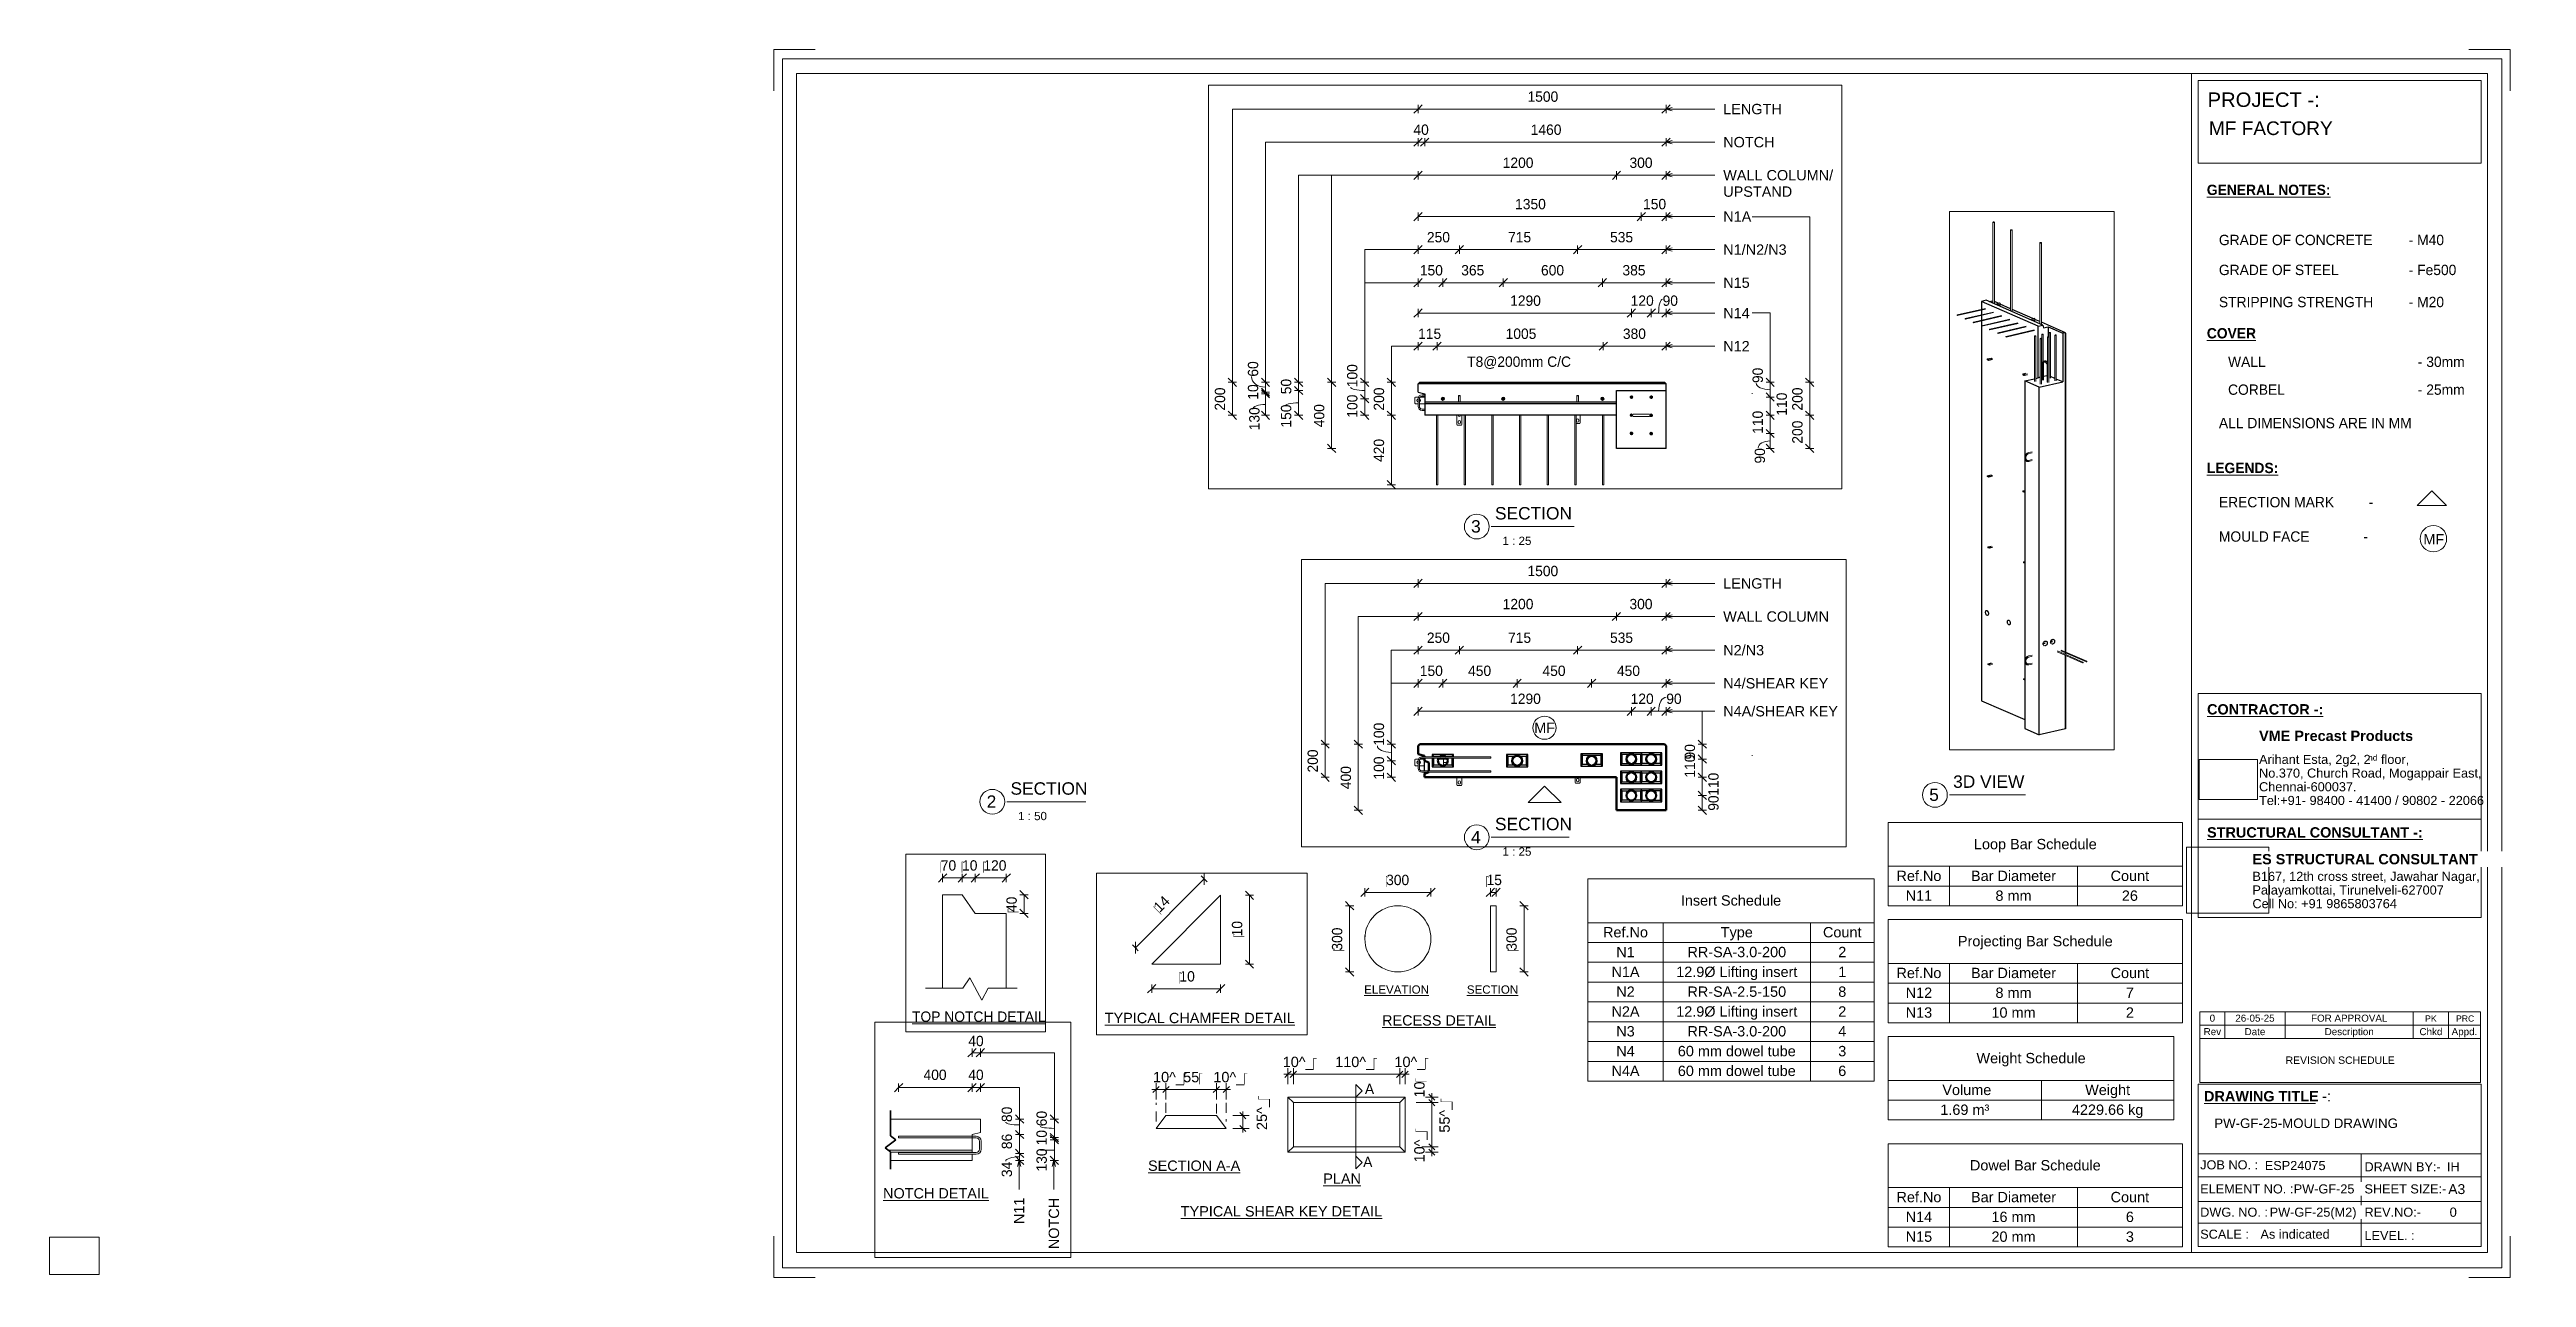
# Paper-space layout 'Layout1' of a CAD drawing. Header units: millimetres. Extents: x 0 to 599, y -1 to 296.
# The model-space entities are those that its viewports show. They can reach past a viewport. Long polylines and large blocks are cut down to what shows.
import ezdxf

# ---------------------------------------------------------------- set-up
doc = ezdxf.new("R2010")
doc.units = ezdxf.units.MM
doc.linetypes.add('Dash', pattern=[6.36, 3.18, -3.18])
doc.linetypes.add('Overhead', pattern=[3.97, 2.38, -1.59])
for name, color, linetype, lineweight in [('A-ANNO-DIMS', 211, 'Continuous', 9), ('A-ANNO-DIMS-1', 211, 'Continuous', 9), ('A-ANNO-DIMS-25', 211, 'Continuous', 9), ('A-ANNO-DIMS-3', 211, 'Continuous', 9), ('A-ANNO-DIMS-80', 211, 'Continuous', 9), ('A-DETL', 90, 'Continuous', 18), ('A-DETL-MBND', 5, 'Continuous', 18), ('A-DETL-THIN', 151, 'Continuous', 18), ('A-FLOR-OVHD', 1, 'Overhead', 18), ('A-GENM', 13, 'Continuous', 18), ('A-WALL', 113, 'Continuous', 25), ('A-WALL-HDLN', 110, 'Dash', 25), ('G-ANNO-SCHD', 231, 'Continuous', 9), ('G-ANNO-TEXT', 231, 'Continuous', 9), ('G-ANNO-TTLB', 6, 'Continuous', 9), ('G-ANNO-TTLB-MEDM', 33, 'Continuous', 9), ('G-ANNO-TTLB-THIN', 151, 'Continuous', 9), ('S-RBAR', 171, 'Continuous', 18)]:
    doc.layers.add(name, color=color, linetype=linetype, lineweight=lineweight)
doc.layers.add('G-ANNO-NPLT', color=191, linetype='Continuous')
doc.styles.add('Arial_1', font='arial.ttf', dxfattribs={"height": 62.5})
doc.styles.add('Arial_10', font='arial.ttf', dxfattribs={"height": 3.3})
doc.styles.add('Arial_11', font='arial.ttf', dxfattribs={"height": 2.3})
doc.styles.add('Arial_12', font='arial.ttf', dxfattribs={"height": 1.5})
doc.styles.add('Arial_13', font='arial.ttf', dxfattribs={"height": 1.8})
doc.styles.add('Arial_14', font='arial.ttf', dxfattribs={"height": 1.7})
doc.styles.add('Arial_15', font='arial.ttf', dxfattribs={"height": 2})
doc.styles.add('Arial_16', font='arial.ttf', dxfattribs={"height": 3})
doc.styles.add('Arial_2', font='arial.ttf', dxfattribs={"height": 50})
doc.styles.add('Arial_3', font='arial.ttf', dxfattribs={"height": 7.5})
doc.styles.add('Arial_4', font='arial.ttf', dxfattribs={"height": 3.5})
doc.styles.add('Arial_5', font='arial.ttf', dxfattribs={"height": 2.2})
doc.styles.add('Arial_6', font='arial.ttf', dxfattribs={"height": 2.4})
doc.styles.add('Arial_7', font='arial.ttf', dxfattribs={"height": 2.5})
doc.styles.add('Arial_8', font='arial.ttf', dxfattribs={"height": 1.42976})
doc.styles.add('Arial_9', font='arial.ttf', dxfattribs={"height": 2.25})
doc.styles.add('Arial_B', font='arialbd.ttf', dxfattribs={"height": 2.5})
doc.styles.add('Nirmala UI Semilight_1', font='NirmalaS.ttf', dxfattribs={"height": 62.5})
doc.styles.add('Nirmala UI Semilight_2', font='NirmalaS.ttf', dxfattribs={"height": 50})
doc.styles.add('Nirmala UI Semilight_3', font='NirmalaS.ttf', dxfattribs={"height": 7.5})
doc.styles.add('Nirmala UI Semilight_4', font='NirmalaS.ttf', dxfattribs={"height": 200})
doc.styles.add('Nirmala UI Semilight_5', font='NirmalaS.ttf', dxfattribs={"height": 200})
doc.styles.add('Nirmala UI Semilight_6', font='NirmalaS.ttf', dxfattribs={"height": 2.5})
doc.styles.add('Nirmala UI Semilight_7', font='NirmalaS.ttf', dxfattribs={"height": 2.5})
doc.styles.add('Nirmala UI Semilight_B', font='', dxfattribs={"height": 2.5})
doc.styles.get('Nirmala UI Semilight_B').set_extended_font_data('Nirmala UI Semilight', bold=True)
doc.dimstyles.new('Arrow_Filled_-_2_5_NI_UI_3', dxfattribs={"dimscale": 304.8, "dimtxt": 65.460247, "dimasz": 0.164042, "dimexe": 0.082021, "dimexo": 0.0625, "dimgap": 0.082021, "dimtad": 1, "dimdec": 0, "dimzin": 0, "dimdsep": 46, "dimtxsty": 'Nirmala UI Semilight_1', "dimblk1": 'OBLIQUE', "dimblk2": 'OBLIQUE', "dimsah": 1, "dimcen": 0.09, "dimazin": 0, "dimtfac": 1, "dimtdec": 4, "dimtix": 1, "dimtmove": 0, "dimatfit": 3, "dimfxl": 0.082021, "dimfxlon": 1, "dimtvp": 1, "dimtolj": 1, "dimtzin": 0, "dimarcsym": 2})
doc.dimstyles.new('Arrow_Filled_-_2_5_NI_UI_4', dxfattribs={"dimscale": 304.8, "dimtxt": 65.460247, "dimasz": 0.164042, "dimexe": 0.082021, "dimexo": 0.0625, "dimgap": 0.082021, "dimtad": 1, "dimdec": 0, "dimzin": 0, "dimdsep": 46, "dimtxsty": 'Nirmala UI Semilight_1', "dimblk1": 'OBLIQUE', "dimblk2": 'OBLIQUE', "dimsah": 1, "dimcen": 0.09, "dimazin": 0, "dimtfac": 1, "dimtdec": 4, "dimtix": 1, "dimtmove": 1, "dimatfit": 3, "dimfxl": 0.082021, "dimfxlon": 1, "dimtvp": 1, "dimtolj": 1, "dimtzin": 0, "dimarcsym": 2})
doc.dimstyles.new('Arrow_Filled_-_2_5_NI_UI_5', dxfattribs={"dimscale": 304.8, "dimtxt": 65.460247, "dimasz": 0.164042, "dimexe": 0.082021, "dimexo": 0.0625, "dimgap": 0.082021, "dimtad": 1, "dimdec": 0, "dimzin": 0, "dimdsep": 46, "dimtxsty": 'Nirmala UI Semilight_1', "dimblk1": 'OBLIQUE', "dimblk2": 'OBLIQUE', "dimsah": 1, "dimcen": 0.09, "dimazin": 0, "dimtfac": 1, "dimtdec": 4, "dimtix": 1, "dimtmove": 2, "dimatfit": 3, "dimfxl": 0.082021, "dimfxlon": 1, "dimtvp": 1, "dimtolj": 1, "dimtzin": 0, "dimarcsym": 2})
doc.dimstyles.new('Arrow_Filled_-_2_5_NI_UI_6', dxfattribs={"dimscale": 304.8, "dimtxt": 7.85523, "dimasz": 0.019685, "dimexe": 0.009843, "dimexo": 0.0625, "dimgap": 0.009843, "dimtad": 1, "dimdec": 0, "dimzin": 0, "dimdsep": 46, "dimtxsty": 'Nirmala UI Semilight_3', "dimblk1": 'OBLIQUE', "dimblk2": 'OBLIQUE', "dimsah": 1, "dimcen": 0.09, "dimazin": 0, "dimtfac": 1, "dimtdec": 4, "dimtix": 1, "dimtmove": 0, "dimatfit": 3, "dimfxl": 0.009843, "dimfxlon": 1, "dimtvp": 1, "dimtolj": 1, "dimtzin": 0, "dimarcsym": 2})
doc.dimstyles.new('Arrow_Filled_-_2_5_NI_UI_7', dxfattribs={"dimscale": 304.8, "dimtxt": 209.472789, "dimasz": 0.524934, "dimexe": 0.262467, "dimexo": 0.0625, "dimgap": 0.262467, "dimtad": 1, "dimdec": 0, "dimzin": 0, "dimdsep": 46, "dimtxsty": 'Nirmala UI Semilight_4', "dimblk1": 'OBLIQUE', "dimblk2": 'OBLIQUE', "dimsah": 1, "dimcen": 0.09, "dimazin": 0, "dimtfac": 1, "dimtdec": 4, "dimtix": 1, "dimtmove": 2, "dimatfit": 3, "dimfxl": 0.262467, "dimfxlon": 1, "dimtvp": 1, "dimtolj": 1, "dimtzin": 0, "dimarcsym": 2})
doc.dimstyles.new('Arrow_Filled_-_2_5_NI_UI_8', dxfattribs={"dimscale": 304.8, "dimtxt": 209.472789, "dimasz": 0.524934, "dimexe": 0.262467, "dimexo": 0.0625, "dimgap": 0.262467, "dimtad": 1, "dimdec": 0, "dimzin": 0, "dimdsep": 46, "dimtxsty": 'Nirmala UI Semilight_4', "dimblk1": 'OBLIQUE', "dimblk2": 'OBLIQUE', "dimsah": 1, "dimcen": 0.09, "dimazin": 0, "dimtfac": 1, "dimtdec": 4, "dimtix": 1, "dimtmove": 0, "dimatfit": 3, "dimfxl": 0.262467, "dimfxlon": 1, "dimtvp": 1, "dimtolj": 1, "dimtzin": 0, "dimarcsym": 2})
doc.dimstyles.new('Arrow_Filled_-_2_5_NI_UI_9', dxfattribs={"dimscale": 304.8, "dimtxt": 2.61841, "dimasz": 0.006562, "dimexe": 0.003281, "dimexo": 0.0625, "dimgap": 0.003281, "dimtad": 1, "dimdec": 0, "dimzin": 0, "dimdsep": 46, "dimtxsty": 'Nirmala UI Semilight_7', "dimblk1": 'OBLIQUE', "dimblk2": 'OBLIQUE', "dimsah": 1, "dimcen": 0.09, "dimazin": 0, "dimtfac": 1, "dimtdec": 4, "dimtix": 1, "dimtmove": 0, "dimatfit": 3, "dimfxl": 0.003281, "dimfxlon": 1, "dimtvp": 1, "dimtolj": 1, "dimtzin": 0, "dimarcsym": 2})
doc.dimstyles.new('Diagonal_-_2_5mm_Arial', dxfattribs={"dimscale": 304.8, "dimtxt": 2.550648, "dimasz": 0.004921, "dimexe": 0.004921, "dimexo": 0.0625, "dimgap": 0.003281, "dimtad": 1, "dimdec": 0, "dimzin": 0, "dimdsep": 46, "dimtxsty": 'Arial_7', "dimblk1": 'OBLIQUE', "dimblk2": 'OBLIQUE', "dimsah": 1, "dimcen": 0.09, "dimdle": 0.003281, "dimazin": 0, "dimtfac": 1, "dimtdec": 4, "dimtix": 1, "dimtmove": 2, "dimatfit": 3, "dimfxl": 0.007874, "dimfxlon": 1, "dimtvp": 1, "dimtolj": 1, "dimtzin": 0, "dimarcsym": 2})
doc.dimstyles.new('Diagonal_-_2_5mm_Arial_1', dxfattribs={"dimscale": 304.8, "dimtxt": 2.550648, "dimasz": 0.004921, "dimexe": 0.004921, "dimexo": 0.0625, "dimgap": 0.003281, "dimtad": 1, "dimdec": 0, "dimzin": 0, "dimdsep": 46, "dimtxsty": 'Arial_7', "dimblk1": 'OBLIQUE', "dimblk2": 'OBLIQUE', "dimsah": 1, "dimcen": 0.09, "dimdle": 0.003281, "dimazin": 0, "dimtfac": 1, "dimtdec": 4, "dimtix": 1, "dimtmove": 0, "dimatfit": 3, "dimfxl": 0.007874, "dimfxlon": 1, "dimtvp": 1, "dimtolj": 1, "dimtzin": 0, "dimarcsym": 2})
picture_1 = doc.add_image_def('image1.jpg', size_in_pixel=(996, 686))
picture_2 = doc.add_image_def('image2.jpg', size_in_pixel=(1600, 1280))

psp = doc.layouts.get("Layout1")

msp = doc.modelspace()

# ---------------------------------------------------------------- texts
at = {"layer": 'G-ANNO-TEXT', "color": 7, "attachment_point": 1}
for s, insert, char_height, width, style in [('LENGTH', (23865.28, 19818.69), 62.5, 428.9028, 'Arial_1'), ('NOTCH', (23865.28, 19618.69), 62.5, 376.7931, 'Arial_1'), ('WALL COLUMN/', (23865.28, 19418.69), 62.5, 805.6959, 'Arial_1'), ('UPSTAND', (23865.28, 19319.47), 62.5, 505.0631, 'Arial_1'), ('N1A', (23865.28, 19168.69), 62.5, 204.4303, 'Arial_1'), ('LENGTH', (27462.18, 19138.69), 62.5, 428.9028, 'Arial_1'), ('N1/N2/N3', (23865.28, 18968.69), 62.5, 462.9745, 'Arial_1'), ('WALL COLUMN', (27462.18, 18938.69), 62.5, 775.6327, 'Arial_1'), ('N15', (23865.28, 18768.69), 62.5, 192.405, 'Arial_1'), ('N2/N3', (27462.18, 18734.94), 62.5, 298.6286, 'Arial_1'), ('N14', (23865.28, 18584.83), 62.5, 192.405, 'Arial_1'), ('N4/SHEAR KEY', (27462.18, 18534.83), 62.5, 767.6158, 'Arial_1'), ('40', (30946.82, 18537.99), 50, 91.3924, 'Nirmala UI Semilight_2'), ('N12', (23865.28, 18384.83), 62.5, 192.405, 'Arial_1'), ('400', (30730.25, 18374.44), 50, 136.2869, 'Nirmala UI Semilight_2'), ('40', (30946.82, 18374.44), 50, 91.3924, 'Nirmala UI Semilight_2'), ('N4A/SHEAR KEY', (27462.18, 18365.74), 62.5, 837.7634, 'Arial_1'), ('MF', (26319.29, 18265.78), 62.5, 150.3164, 'Arial_1'), ('\\LNOTCH DETAIL', (30534.46, 17801.33), 50, 622.1095, 'Arial_2'), ('\\LTYPICAL CHAMFER DETAIL', (31463.79, 3087.48), 7.5, 166.9113, 'Arial_3'), ('\\LTOP NOTCH DETAIL', (32000.7, 1307.17), 200, 2975.864, 'Nirmala UI Semilight_5')]:
    msp.add_mtext(s, dxfattribs=dict(at, insert=insert, char_height=char_height, width=width, style=style))
at = {"layer": 'G-ANNO-TEXT', "color": 7, "char_height": 50, "attachment_point": 1, "rotation": 90}
for s, insert, width, style in [('80', (31108.4, 18120.9), 89.789, 'Nirmala UI Semilight_2'), ('60', (31276.74, 18100.51), 89.789, 'Nirmala UI Semilight_2'), ('10', (31276.74, 18008.06), 76.962, 'Nirmala UI Semilight_2'), ('86', (31108.4, 17989.83), 89.789, 'Nirmala UI Semilight_2'), ('130', (31276.74, 17881.7), 121.8565, 'Nirmala UI Semilight_2'), ('34', (31108.4, 17854.64), 91.3924, 'Nirmala UI Semilight_2'), ('N11', (31167.63, 17627.57), 153.924, 'Arial_2'), ('NOTCH', (31335.97, 17505.97), 301.4345, 'Arial_2')]:
    msp.add_mtext(s, dxfattribs=dict(at, insert=insert, width=width, style=style))

# ---------------------------------------------------------------- blocks, each defined once
blk = doc.blocks.new('ES-Landscape-A3 - ES-Landscape-A3-502445-PW-GF-25-MOULD DRAWING')
at = {"layer": 'G-ANNO-TTLB'}
for p, q in [((175.24, 296.27), (185.24, 296.27)), ((175.24, 296.27), (175.24, 286.27)), ((595.24, 296.27), (585.24, 296.27)), ((595.24, 296.27), (595.24, 286.27)), ((519.77, 140.54), (588.2, 140.54)), ((519.77, 86.33), (519.77, 140.54)), ((588.2, 86.33), (588.2, 140.54)), ((519.77, 110.14), (588.2, 110.14)), ((519.77, 6.78), (519.77, 46.03)), ((588.2, 6.78), (588.2, 46.03)), ((559.23, 29.2), (559.23, 6.78)), ((175.24, -0.73), (175.24, 9.27)), ((595.24, -0.73), (595.24, 9.27)), ((175.24, -0.73), (185.24, -0.73)), ((595.24, -0.73), (585.24, -0.73))]:
    blk.add_line(p, q, dxfattribs=at)
at = {"layer": 'G-ANNO-TTLB-MEDM'}
for p, q in [((180.73, 290.44), (180.73, 5.31)), ((180.73, 290.44), (589.79, 290.44)), ((518.17, 290.44), (518.17, 5.31)), ((519.77, 268.77), (519.77, 288.77)), ((519.77, 288.77), (588.2, 288.77)), ((588.2, 288.77), (588.2, 268.77)), ((589.79, 290.44), (589.79, 5.31)), ((588.2, 268.77), (519.77, 268.77)), ((519.77, 86.33), (588.2, 86.33)), ((519.77, 6.78), (588.2, 6.78)), ((180.73, 5.31), (589.79, 5.31))]:
    blk.add_line(p, q, dxfattribs=at)
at = {"layer": 'G-ANNO-TTLB-THIN'}
for p, q in [((177.29, 294.03), (177.29, 1.56)), ((593.23, 294.03), (177.29, 294.03)), ((593.23, 1.56), (593.23, 294.03)), ((519.77, 46.03), (588.2, 46.03)), ((519.77, 29.2), (588.2, 29.2)), ((519.77, 23.64), (588.2, 23.64)), ((519.77, 17.68), (588.2, 17.68)), ((519.77, 12.43), (588.2, 12.43)), ((177.29, 1.56), (593.23, 1.56))]:
    blk.add_line(p, q, dxfattribs=at)
at = {"layer": 'G-ANNO-TTLB', "char_height": 2.2, "attachment_point": 1, "style": 'Arial_5'}
for s, insert, width in [('No.370, Church Road, Mogappair East,', (534.5, 122.37), 63.4135), ('Tel:+91- 98400 - 41400 / 90802 - 22066 ', (534.5, 115.75), 65.2574), ('Chennai-600037.', (534.5, 119.06), 27.6582), ('Cell No: +91 9865803764', (532.9, 90.79), 41.0464), ('Palayamkottai, Tirunelveli-627007', (532.9, 94.09), 54.4346), ('JOB NO. :', (520.26, 27.61), 16.5949), ('DRAWN BY:-', (560, 27.14), 21.7257), ('ELEMENT NO. :', (520.26, 21.79), 26.5359), ('SHEET SIZE:-', (560, 21.79), 23.2489), ('DWG. NO. :', (520.26, 16.16), 19.481), ('REV.NO:-', (560, 16.16), 16.0338), ('SCALE :', (520.26, 10.84), 13.8692), ('LEVEL. :', (560, 10.53), 14.3502)]:
    blk.add_mtext(s, dxfattribs=dict(at, insert=insert, width=width))
at = {"layer": 'G-ANNO-TTLB'}
image = blk.add_image(picture_1, insert=(520, 114.84), size_in_units=(14.11, 9.72), dxfattribs=at)
image.dxf.flags = 7
image = blk.add_image(picture_2, insert=(516.95, 87.39), size_in_units=(19.92, 15.93), dxfattribs=at)
image.dxf.flags = 7
at = {"layer": 'G-ANNO-TTLB', "attachment_point": 1, "bg_fill": 3, "box_fill_scale": 1.25, "bg_fill_color": 256, "bg_fill_true_color": 13158600, "bg_fill_transparency": 0}
for s, insert, char_height, width, style in [('PROJECT -:', (522.05, 285.89), 3.5, 33.3502, 'Arial_4'), ('\\LCONTRACTOR -:', (521.92, 137.94), 2.5, 33.9114, 'Arial_B'), ('\\LSTRUCTURAL CONSULTANT -:', (521.92, 108.18), 2.5, 62.8523, 'Arial_B'), ('\\LDRAWING TITLE', (521.19, 44.36), 2.5, 33.4304, 'Arial_B'), ('A3', (580.27, 21.84), 2.4, 4.9705, 'Arial_6')]:
    blk.add_mtext(s, dxfattribs=dict(at, insert=insert, char_height=char_height, width=width, style=style))
at = {"layer": 'G-ANNO-TTLB', "char_height": 2.5, "attachment_point": 1, "style": 'Arial_B', "bg_fill": 3, "box_fill_scale": 1.25, "bg_fill_color": 256, "bg_fill_true_color": 13158600, "bg_fill_transparency": 0}
for s, insert, width in [('VME Precast Products', (534.5, 131.53), 45.135), ('ES STRUCTURAL CONSULTANT', (532.9, 101.7), 65.6582), ('\\fArial|b1|i0|c0|p34|; ', (548.78, 44.36), 1.2025)]:
    blk.add_mtext(s, dxfattribs=dict(at, insert=insert, width=width))
at = {"layer": 'G-ANNO-TTLB', "attachment_point": 1}
for s, insert, char_height, width, style in [('Arihant Esta, 2g2, 2', (534.5, 125.68), 2.2, 31.9873, 'Arial_5'), ('nd', (560.89, 125.72), 1.43, 2.7257, 'Arial_8'), (' floor,', (563.14, 125.68), 2.2, 9.1392, 'Arial_5'), ('B167, 12th cross street, Jawahar Nagar,', (532.9, 97.4), 2.2, 65.1772, 'Arial_5')]:
    blk.add_mtext(s, dxfattribs=dict(at, insert=insert, char_height=char_height, width=width, style=style))
at = {"layer": 'G-ANNO-TTLB', "insert": (549.77, 44.36), "char_height": 2.5, "width": 2.6456, "attachment_point": 1, "style": 'Arial_7', "bg_fill": 3, "box_fill_scale": 1.25, "bg_fill_color": 256, "bg_fill_true_color": 13158600, "bg_fill_transparency": 0}
blk.add_mtext('-:', dxfattribs=at)
blk = doc.blocks.new('Viewport - M_View Title-1040-PW-GF-25-MOULD DRAWING')
at = {"layer": 'G-ANNO-TTLB'}
for start, end in [(360, 180), (180, 0)]:
    blk.add_arc((-3.5, 0), 3, start, end, dxfattribs=at)
blk = doc.blocks.new('DIMBLOCK90-PW-GF-25-MOULD DRAWING')
at = {"layer": 'A-ANNO-DIMS-1'}
for p, q in [((334.38, 42.87), (332.82, 42.87)), ((334.38, 43.87), (334.38, 41.55)), ((334.38, 42.87), (335.88, 42.87)), ((334.38, 41.55), (330.58, 41.55)), ((334.38, 41.55), (335.88, 41.55))]:
    blk.add_line(p, q, dxfattribs=at)
at = {"layer": 'A-ANNO-DIMS-1', "lineweight": 35}
for p, q in [((334.38, 42.87), (333.63, 43.62)), ((334.38, 41.55), (333.63, 42.3)), ((334.38, 42.87), (335.13, 42.12)), ((334.38, 41.55), (335.13, 40.8))]:
    blk.add_line(p, q, dxfattribs=at)
at = {"layer": 'A-ANNO-DIMS-1', "color": 0, "insert": (330.13, 42.79), "char_height": 2.5, "width": 4.6147, "attachment_point": 1, "rotation": 90, "line_spacing_factor": 0.941778, "style": 'Arial_7'}
blk.add_mtext('10\\fArial|b0|i0|c254|p34|;\u202a', dxfattribs=at)
blk = doc.blocks.new('_Oblique')
at = {"color": 0, "linetype": 'ByBlock', "lineweight": -2}
blk.add_line((-0.5, -0.5), (0.5, 0.5), dxfattribs=at)
blk = doc.blocks.new('DIMBLOCK91-PW-GF-25-MOULD DRAWING')
at = {"layer": 'A-ANNO-DIMS-1', "lineweight": 35}
for p, q in [((334.38, 41.55), (333.63, 42.3)), ((334.38, 41.55), (335.13, 40.8)), ((334.38, 30.88), (333.63, 31.63)), ((334.38, 30.88), (335.13, 30.13))]:
    blk.add_line(p, q, dxfattribs=at)
at = {"layer": 'A-ANNO-DIMS-1'}
for p, q in [((334.38, 41.55), (330.58, 41.55)), ((334.38, 41.55), (334.38, 30.88)), ((334.38, 41.55), (335.88, 41.55)), ((334.38, 30.88), (331.98, 30.88)), ((334.38, 30.88), (335.88, 30.88))]:
    blk.add_line(p, q, dxfattribs=at)
at = {"layer": 'A-ANNO-DIMS-1', "color": 0, "insert": (336.22, 34.29), "char_height": 2.5, "width": 4.6147, "attachment_point": 1, "rotation": 90, "line_spacing_factor": 0.941778, "style": 'Arial_7'}
blk.add_mtext('55^_\\fArial|b0|i0|c254|p34|;\u202a', dxfattribs=at)
blk = doc.blocks.new('DIMBLOCK92-PW-GF-25-MOULD DRAWING')
at = {"layer": 'A-ANNO-DIMS-1'}
for p, q in [((334.38, 30.88), (331.98, 30.88)), ((334.38, 30.88), (334.38, 28.57)), ((334.38, 30.88), (335.88, 30.88)), ((334.38, 29.57), (332.82, 29.57)), ((334.38, 29.57), (335.88, 29.57))]:
    blk.add_line(p, q, dxfattribs=at)
at = {"layer": 'A-ANNO-DIMS-1', "lineweight": 35}
for p, q in [((334.38, 30.88), (333.63, 31.63)), ((334.38, 29.57), (333.63, 30.32)), ((334.38, 30.88), (335.13, 30.13)), ((334.38, 29.57), (335.13, 28.82))]:
    blk.add_line(p, q, dxfattribs=at)
at = {"layer": 'A-ANNO-DIMS-1', "color": 0, "insert": (330.13, 27.09), "char_height": 2.5, "width": 4.6147, "attachment_point": 1, "rotation": 90, "line_spacing_factor": 0.941778, "style": 'Arial_7'}
blk.add_mtext('10^_\\fArial|b0|i0|c254|p34|;\u202a', dxfattribs=at)
blk = doc.blocks.new('DIMBLOCK93-PW-GF-25-MOULD DRAWING')
at = {"layer": 'A-ANNO-DIMS-1'}
for p, q in [((298.58, 48.41), (300.9, 48.41)), ((299.58, 48.41), (299.58, 49.91)), ((299.58, 48.41), (299.58, 46.01)), ((300.9, 48.41), (300.9, 49.91)), ((300.9, 48.41), (300.9, 46.01))]:
    blk.add_line(p, q, dxfattribs=at)
at = {"layer": 'A-ANNO-DIMS-1', "lineweight": 35}
for p, q in [((299.58, 48.41), (298.83, 47.66)), ((299.58, 48.41), (300.33, 49.16)), ((300.9, 48.41), (300.15, 47.66)), ((300.9, 48.41), (301.65, 49.16))]:
    blk.add_line(p, q, dxfattribs=at)
at = {"layer": 'A-ANNO-DIMS-1', "color": 0, "insert": (298.32, 52.66), "char_height": 2.5, "width": 4.6147, "attachment_point": 1, "line_spacing_factor": 0.941778, "style": 'Arial_7'}
blk.add_mtext('10^_\\fArial|b0|i0|c254|p34|;\u202a', dxfattribs=at)
blk = doc.blocks.new('DIMBLOCK94-PW-GF-25-MOULD DRAWING')
at = {"layer": 'A-ANNO-DIMS-1', "lineweight": 35}
for p, q in [((300.9, 48.41), (300.15, 47.66)), ((300.9, 48.41), (301.65, 49.16)), ((326.61, 48.41), (325.86, 47.66)), ((326.61, 48.41), (327.36, 49.16))]:
    blk.add_line(p, q, dxfattribs=at)
at = {"layer": 'A-ANNO-DIMS-1'}
for p, q in [((300.9, 48.41), (300.9, 49.91)), ((300.9, 48.41), (326.61, 48.41)), ((300.9, 48.41), (300.9, 46.01)), ((326.61, 48.41), (326.61, 49.91)), ((326.61, 48.41), (326.61, 46.01))]:
    blk.add_line(p, q, dxfattribs=at)
at = {"layer": 'A-ANNO-DIMS-1', "color": 0, "insert": (311.01, 52.66), "char_height": 2.5, "width": 6.5924, "attachment_point": 1, "line_spacing_factor": 0.941778, "style": 'Arial_7'}
blk.add_mtext('110^_\\fArial|b0|i0|c254|p34|;\u202a', dxfattribs=at)
blk = doc.blocks.new('DIMBLOCK95-PW-GF-25-MOULD DRAWING')
at = {"layer": 'A-ANNO-DIMS-1', "lineweight": 35}
for p, q in [((326.61, 48.41), (325.86, 47.66)), ((326.61, 48.41), (327.36, 49.16)), ((327.92, 48.41), (327.17, 47.66)), ((327.92, 48.41), (328.67, 49.16))]:
    blk.add_line(p, q, dxfattribs=at)
at = {"layer": 'A-ANNO-DIMS-1'}
for p, q in [((326.61, 48.41), (326.61, 49.91)), ((326.61, 48.41), (328.92, 48.41)), ((326.61, 48.41), (326.61, 46.01)), ((327.92, 48.41), (327.92, 49.91)), ((327.92, 48.41), (327.92, 46.01))]:
    blk.add_line(p, q, dxfattribs=at)
at = {"layer": 'A-ANNO-DIMS-1', "color": 0, "insert": (325.34, 52.66), "char_height": 2.5, "width": 4.6147, "attachment_point": 1, "line_spacing_factor": 0.941778, "style": 'Arial_7'}
blk.add_mtext('10^_\\fArial|b0|i0|c254|p34|;\u202a', dxfattribs=at)
blk = doc.blocks.new('DIMBLOCK96-PW-GF-25-MOULD DRAWING')
at = {"layer": 'A-ANNO-DIMS-1'}
for p, q in [((288.68, 38.41), (286.28, 38.41)), ((288.68, 39.41), (288.68, 34.31)), ((288.68, 38.41), (290.18, 38.41)), ((288.68, 35.31), (286.28, 35.31)), ((288.68, 35.31), (290.18, 35.31))]:
    blk.add_line(p, q, dxfattribs=at)
at = {"layer": 'A-ANNO-DIMS-1', "lineweight": 35}
for p, q in [((288.68, 38.41), (287.93, 39.16)), ((288.68, 35.31), (287.93, 36.06)), ((288.68, 38.41), (289.43, 37.66)), ((288.68, 35.31), (289.43, 34.56))]:
    blk.add_line(p, q, dxfattribs=at)
at = {"layer": 'A-ANNO-DIMS-1', "color": 0, "insert": (292.01, 34.94), "char_height": 2.5, "width": 4.6147, "attachment_point": 1, "rotation": 90, "line_spacing_factor": 0.941778, "style": 'Arial_7'}
blk.add_mtext('25^_\\fArial|b0|i0|c254|p34|;\u202a', dxfattribs=at)
blk = doc.blocks.new('DIMBLOCK97-PW-GF-25-MOULD DRAWING')
at = {"layer": 'A-ANNO-DIMS-1'}
for p, q in [((266.67, 44.75), (270.07, 44.75)), ((267.67, 44.75), (267.67, 46.25)), ((267.67, 44.75), (267.67, 42.35)), ((270.07, 44.75), (270.07, 46.25)), ((270.07, 44.75), (270.07, 42.35))]:
    blk.add_line(p, q, dxfattribs=at)
at = {"layer": 'A-ANNO-DIMS-1', "lineweight": 35}
for p, q in [((267.67, 44.75), (266.92, 44)), ((267.67, 44.75), (268.42, 45.5)), ((270.07, 44.75), (269.32, 44)), ((270.07, 44.75), (270.82, 45.5))]:
    blk.add_line(p, q, dxfattribs=at)
at = {"layer": 'A-ANNO-DIMS-1', "color": 0, "insert": (266.95, 48.99), "char_height": 2.5, "width": 4.6147, "attachment_point": 1, "line_spacing_factor": 0.941778, "style": 'Arial_7'}
blk.add_mtext('10^_\\fArial|b0|i0|c254|p34|;\u202a', dxfattribs=at)
blk = doc.blocks.new('DIMBLOCK98-PW-GF-25-MOULD DRAWING')
at = {"layer": 'A-ANNO-DIMS-1', "lineweight": 35}
for p, q in [((270.07, 44.75), (269.32, 44)), ((270.07, 44.75), (270.82, 45.5)), ((282.26, 44.75), (281.51, 44)), ((282.26, 44.75), (283.01, 45.5))]:
    blk.add_line(p, q, dxfattribs=at)
at = {"layer": 'A-ANNO-DIMS-1'}
for p, q in [((270.07, 44.75), (270.07, 46.25)), ((270.07, 44.75), (282.26, 44.75)), ((270.07, 44.75), (270.07, 42.35)), ((282.26, 44.75), (282.26, 46.25)), ((282.26, 44.75), (282.26, 42.35))]:
    blk.add_line(p, q, dxfattribs=at)
at = {"layer": 'A-ANNO-DIMS-1', "color": 0, "insert": (274.24, 48.99), "char_height": 2.5, "width": 4.6147, "attachment_point": 1, "line_spacing_factor": 0.941778, "style": 'Arial_7'}
blk.add_mtext('55\\fArial|b0|i0|c254|p34|;\u202a', dxfattribs=at)
blk = doc.blocks.new('DIMBLOCK99-PW-GF-25-MOULD DRAWING')
at = {"layer": 'A-ANNO-DIMS-1', "lineweight": 35}
for p, q in [((282.26, 44.75), (281.51, 44)), ((282.26, 44.75), (283.01, 45.5)), ((284.67, 44.75), (283.92, 44)), ((284.67, 44.75), (285.42, 45.5))]:
    blk.add_line(p, q, dxfattribs=at)
at = {"layer": 'A-ANNO-DIMS-1'}
for p, q in [((282.26, 44.75), (282.26, 46.25)), ((282.26, 44.75), (285.67, 44.75)), ((282.26, 44.75), (282.26, 42.35)), ((284.67, 44.75), (284.67, 46.25)), ((284.67, 44.75), (284.67, 42.35))]:
    blk.add_line(p, q, dxfattribs=at)
at = {"layer": 'A-ANNO-DIMS-1', "color": 0, "insert": (281.54, 48.99), "char_height": 2.5, "width": 4.6147, "attachment_point": 1, "line_spacing_factor": 0.941778, "style": 'Arial_7'}
blk.add_mtext('10^_\\fArial|b0|i0|c254|p34|;\u202a', dxfattribs=at)
blk = doc.blocks.new('DIMBLOCK100-PW-GF-25-MOULD DRAWING')
at = {"layer": 'A-ANNO-DIMS-1'}
for p, q in [((314.48, 89.18), (313.48, 90.18)), ((314.48, 89.18), (313.48, 89.18)), ((314.48, 73.18), (314.48, 89.18)), ((314.48, 89.18), (315.48, 88.18)), ((314.48, 89.18), (315.48, 89.18)), ((314.48, 73.18), (313.48, 74.18)), ((314.48, 73.18), (313.48, 73.18)), ((314.48, 73.18), (315.48, 72.18)), ((314.48, 73.18), (315.48, 73.18))]:
    blk.add_line(p, q, dxfattribs=at)
at = {"layer": 'A-ANNO-DIMS-1', "color": 0, "insert": (310.22, 78.32), "char_height": 2.5, "width": 6.8555, "attachment_point": 1, "rotation": 90, "line_spacing_factor": 1.142579, "style": 'Nirmala UI Semilight_7'}
blk.add_mtext('\u202a300', dxfattribs=at)
blk = doc.blocks.new('DIMBLOCK101-PW-GF-25-MOULD DRAWING')
at = {"layer": 'A-ANNO-DIMS-1'}
for p, q in [((318.18, 92.4), (317.18, 91.4)), ((318.18, 92.4), (319.18, 93.4)), ((318.18, 92.4), (318.18, 93.4)), ((318.18, 92.4), (334.18, 92.4)), ((318.18, 92.4), (318.18, 91.4)), ((334.18, 92.4), (333.18, 91.4)), ((334.18, 92.4), (335.18, 93.4)), ((334.18, 92.4), (334.18, 93.4)), ((334.18, 92.4), (334.18, 91.4))]:
    blk.add_line(p, q, dxfattribs=at)
at = {"layer": 'A-ANNO-DIMS-1', "color": 0, "insert": (323.33, 96.67), "char_height": 2.5, "width": 6.8555, "attachment_point": 1, "line_spacing_factor": 1.142579, "style": 'Nirmala UI Semilight_7'}
blk.add_mtext('\u202a300', dxfattribs=at)
blk = doc.blocks.new('DIMBLOCK102-PW-GF-25-MOULD DRAWING')
at = {"layer": 'A-ANNO-DIMS-1'}
for p, q in [((348.57, 92.4), (347.57, 91.4)), ((348.57, 92.4), (349.57, 93.4)), ((348.57, 92.4), (348.57, 93.4)), ((348.57, 92.4), (349.94, 92.4)), ((348.57, 92.4), (348.57, 91.4)), ((349.94, 92.4), (348.94, 91.4)), ((349.94, 92.4), (350.94, 93.4)), ((349.94, 92.4), (349.94, 93.4)), ((349.94, 92.4), (349.94, 91.4))]:
    blk.add_line(p, q, dxfattribs=at)
at = {"layer": 'A-ANNO-DIMS-1', "color": 0, "insert": (347.63, 96.67), "char_height": 2.5, "width": 3.8848, "attachment_point": 1, "line_spacing_factor": 1.142579, "style": 'Nirmala UI Semilight_7'}
blk.add_mtext('\u202a15', dxfattribs=at)
blk = doc.blocks.new('DIMBLOCK103-PW-GF-25-MOULD DRAWING')
at = {"layer": 'A-ANNO-DIMS-1'}
for p, q in [((356.69, 89.18), (355.69, 90.18)), ((356.69, 89.18), (355.69, 89.18)), ((356.69, 89.18), (356.69, 73.18)), ((356.69, 89.18), (357.69, 88.18)), ((356.69, 89.18), (357.69, 89.18)), ((356.69, 73.18), (355.69, 74.18)), ((356.69, 73.18), (355.69, 73.18)), ((356.69, 73.18), (357.69, 72.18)), ((356.69, 73.18), (357.69, 73.18))]:
    blk.add_line(p, q, dxfattribs=at)
at = {"layer": 'A-ANNO-DIMS-1', "color": 0, "insert": (352.42, 78.32), "char_height": 2.5, "width": 6.8555, "attachment_point": 1, "rotation": 90, "line_spacing_factor": 1.142579, "style": 'Nirmala UI Semilight_7'}
blk.add_mtext('\u202a300', dxfattribs=at)
blk = doc.blocks.new('RR spread anchor face based - RR-SA-3_0-200-1726827-Elevation Top')
at = {"layer": 'A-GENM'}
for p, q in [((4583.81, 18052.93), (4583.81, 18055.43)), ((4583.81, 18055.43), (4593.81, 18055.43)), ((4583.81, 18017.93), (4583.81, 18052.93)), ((4583.81, 18052.93), (4593.81, 18052.93)), ((4593.81, 18055.43), (4593.81, 18052.93)), ((4593.81, 18052.93), (4593.81, 18017.93)), ((4583.81, 18015.43), (4583.81, 18017.93)), ((4583.81, 18017.93), (4593.81, 18017.93)), ((4593.81, 18017.93), (4593.81, 18015.43)), ((4593.81, 18015.43), (4583.81, 18015.43))]:
    blk.add_line(p, q, dxfattribs=at)
blk = doc.blocks.new('RR spread anchor face based - RR-SA-2_5-150-1726819-Elevation Top')
at = {"layer": 'A-GENM'}
for p, q in [((5318.81, 17890.43), (5318.81, 17935.43)), ((5296.81, 17900.93), (5296.81, 17906.93)), ((5310.81, 17906.93), (5310.81, 17900.93)), ((5316.31, 17885.43), (5318.81, 17890.43)), ((5295.66, 17885.43), (5316.31, 17885.43))]:
    blk.add_line(p, q, dxfattribs=at)
for centre, start, end in [((5303.81, 17906.93), 0, 180), ((5303.81, 17900.93), 180, 0)]:
    blk.add_arc(centre, 7, start, end, dxfattribs=at)
blk = doc.blocks.new('12_7Ø_ Lifting Insert_COLUMN - 12_9Ø Lifting insert-1653171-Elevation Top')
at = {"layer": 'A-GENM', "flags": 128}
for points in [[(5738.81, 17941.78), (5736.84, 17941.78), (5731.1, 17941.78), (5722.04, 17941.78), (5710.36, 17941.78), (5696.99, 17941.78), (5682.98, 17941.78), (5669.43, 17941.78), (5657.39, 17941.78), (5647.83, 17941.78), (5641.49, 17941.78), (5638.86, 17941.78), (5638.81, 17941.78)], [(5638.81, 17929.08), (5640.77, 17929.08), (5646.51, 17929.08), (5655.58, 17929.08), (5667.25, 17929.08), (5680.62, 17929.08), (5694.63, 17929.08), (5708.19, 17929.08), (5720.22, 17929.08), (5729.78, 17929.08), (5736.13, 17929.08), (5738.75, 17929.08), (5738.81, 17929.08)]]:
    blk.add_lwpolyline(points, dxfattribs=at)
blk = doc.blocks.new('RR spread anchor face based - RR-SA-2_5-150-1876458-Elevation Top')
at = {"layer": 'A-GENM'}
for p, q in [((4573.81, 17935.43), (4573.81, 17880.43)), ((4603.81, 17880.43), (4603.81, 17935.43)), ((4581.81, 17890.93), (4581.81, 17896.93)), ((4595.81, 17896.93), (4595.81, 17890.93)), ((4573.81, 17880.43), (4576.31, 17875.43)), ((4601.31, 17875.43), (4603.81, 17880.43)), ((4576.31, 17875.43), (4601.31, 17875.43))]:
    blk.add_line(p, q, dxfattribs=at)
for centre, start, end in [((4588.81, 17935.43), 180.41073, 0), ((4588.81, 17896.93), 0, 180), ((4588.81, 17890.93), 180, 0)]:
    blk.add_arc(centre, 7, start, end, dxfattribs=at)
blk = doc.blocks.new('RR spread anchor face based - RR-SA-3_0-200-1876459-Elevation Top')
at = {"layer": 'A-GENM'}
for p, q in [((4323.81, 18045.43), (4318.81, 18042.93)), ((4318.81, 18042.93), (4318.81, 18007.93)), ((4341.14, 18045.43), (4323.81, 18045.43)), ((4378.81, 18045.43), (4350.55, 18045.43)), ((4318.81, 18007.93), (4323.81, 18005.43)), ((4323.81, 18005.43), (4338.81, 18005.43)), ((4346.81, 18005.43), (4378.81, 18005.43))]:
    blk.add_line(p, q, dxfattribs=at)
for centre, start, end in [((4341.11, 18025.43), 105, 255), ((4345.11, 18025.43), 280.94716, 79.05284)]:
    blk.add_arc(centre, 9, start, end, dxfattribs=at)
blk = doc.blocks.new('RR spread anchor face based - RR-SA-2_5-150-1726819-Elevation Top Copy 1')
at = {"layer": 'A-GENM'}
for p, q in [((4573.81, 17935.43), (4573.81, 17890.43)), ((4603.81, 17890.43), (4603.81, 17935.43)), ((4581.81, 17900.93), (4581.81, 17906.93)), ((4595.81, 17906.93), (4595.81, 17900.93)), ((4573.81, 17890.43), (4576.31, 17885.43)), ((4601.31, 17885.43), (4603.81, 17890.43)), ((4576.31, 17885.43), (4601.31, 17885.43))]:
    blk.add_line(p, q, dxfattribs=at)
for centre, start, end in [((4588.81, 17906.93), 0, 180), ((4588.81, 17900.93), 180, 0)]:
    blk.add_arc(centre, 7, start, end, dxfattribs=at)
blk = doc.blocks.new('RR spread anchor face based - RR-SA-2_5-150-1876458-Elevation Top Copy 1')
at = {"layer": 'A-GENM'}
for p, q in [((5288.81, 17935.43), (5288.81, 17904.45)), ((5318.81, 17904.45), (5318.81, 17935.43)), ((5296.81, 17914.95), (5296.81, 17920.95)), ((5310.81, 17920.95), (5310.81, 17914.95)), ((5288.81, 17904.45), (5291.31, 17899.45)), ((5316.31, 17899.45), (5318.81, 17904.45)), ((5291.31, 17899.45), (5316.31, 17899.45))]:
    blk.add_line(p, q, dxfattribs=at)
for centre, start, end in [((5303.81, 17920.95), 360, 180), ((5303.81, 17914.95), 180, 0)]:
    blk.add_arc(centre, 7, start, end, dxfattribs=at)
blk = doc.blocks.new('RR spread anchor face based - RR-SA-3_0-200-1876459-Elevation Top Copy 1')
at = {"layer": 'A-GENM'}
for p, q in [((4323.81, 18045.43), (4318.81, 18042.93)), ((4318.81, 18042.93), (4318.81, 18007.93)), ((4341.19, 18045.43), (4323.81, 18045.43)), ((4378.81, 18045.43), (4350.49, 18045.43)), ((4493.81, 18045.43), (4460.66, 18045.43)), ((4516.96, 18045.43), (4493.81, 18045.43)), ((4493.81, 18025.43), (4493.81, 18045.43)), ((4493.81, 18025.47), (4493.81, 18045.43)), ((4493.81, 18025.43), (4516.96, 18025.43)), ((4493.81, 18006.31), (4493.81, 18025.43)), ((4493.81, 18006.31), (4493.81, 18025.4)), ((4318.81, 18007.93), (4323.81, 18005.43)), ((4323.81, 18005.43), (4338.81, 18005.43)), ((4346.81, 18005.43), (4378.81, 18005.43))]:
    blk.add_line(p, q, dxfattribs=at)
for centre, start, end in [((4341.11, 18025.43), 105, 255), ((4345.11, 18025.43), 280.94716, 79.05284)]:
    blk.add_arc(centre, 9, start, end, dxfattribs=at)
blk = doc.blocks.new('Rebar Bar - Part 2291812411-431004-3D Ortho')
at = {"layer": 'S-RBAR'}
for p, q in [((17717.14, 5394.04), (17375.89, 5315.04)), ((17377.7, 5307.25), (17719.01, 5386.26))]:
    blk.add_line(p, q, dxfattribs=at)
for points in [[(17379.15, 5310.11, 0), (17379.07, 5311.13, 0), (17378.83, 5312.15, 0), (17378.46, 5313.1, 0), (17377.97, 5313.91, 0), (17377.4, 5314.54, 0), (17376.8, 5314.93, 0), (17376.19, 5315.07, 0), (17375.62, 5314.94, 0), (17375.13, 5314.55, 0), (17374.76, 5313.93, 0), (17374.52, 5313.12, 0), (17374.44, 5312.17, 0)], [(17374.44, 5312.17, 0), (17374.52, 5311.16, 0), (17374.76, 5310.14, 0), (17375.13, 5309.19, 0), (17375.62, 5308.37, 0), (17376.19, 5307.75, 0), (17376.8, 5307.35, 0), (17377.4, 5307.21, 0), (17377.97, 5307.34, 0), (17378.46, 5307.73, 0), (17378.83, 5308.35, 0), (17379.07, 5309.17, 0), (17379.15, 5310.11, 0)]]:
    blk.add_polyline3d(points, dxfattribs=at)
blk = doc.blocks.new('Rebar Bar - Part 2291812411-V1-3D Ortho')
at = {"layer": 'S-RBAR'}
for p, q in [((17618.6, 5437.19), (17277.35, 5358.19)), ((17279.15, 5350.39), (17620.41, 5429.39))]:
    blk.add_line(p, q, dxfattribs=at)
for points in [[(17280.6, 5353.26, 0), (17280.52, 5354.28, 0), (17280.29, 5355.29, 0), (17279.92, 5356.24, 0), (17279.43, 5357.06, 0), (17278.86, 5357.69, 0), (17278.25, 5358.08, 0), (17277.64, 5358.22, 0), (17277.08, 5358.09, 0), (17276.59, 5357.7, 0), (17276.22, 5357.08, 0), (17275.98, 5356.27, 0), (17275.9, 5355.32, 0)], [(17275.9, 5355.32, 0), (17275.98, 5354.3, 0), (17276.22, 5353.29, 0), (17276.59, 5352.34, 0), (17277.08, 5351.52, 0), (17277.64, 5350.89, 0), (17278.25, 5350.5, 0), (17278.86, 5350.36, 0), (17279.43, 5350.49, 0), (17279.92, 5350.88, 0), (17280.29, 5351.5, 0), (17280.52, 5352.31, 0), (17280.6, 5353.26, 0)]]:
    blk.add_polyline3d(points, dxfattribs=at)
blk = doc.blocks.new('Rebar Bar - Part 2031897438-431004-3D Ortho')
at = {"layer": 'S-RBAR'}
blk.add_line((17148.18, 1989.71), (17157.84, 1985.48), dxfattribs=at)
blk = doc.blocks.new('Rebar Bar - Part 3575411732-431004-3D Ortho')
at = {"layer": 'S-RBAR'}
for points in [[(17927.71, 1625.21, 0), (17923, 1620.97, 0), (17915.55, 1618.82, 0)], [(17919.05, 1628.07, 0), (17918.08, 1627.56, 0), (17917.14, 1627.36, 0)]]:
    blk.add_polyline3d(points, dxfattribs=at)
blk = doc.blocks.new('Rebar Bar - Part 2505259704-431004-3D Ortho')
at = {"layer": 'S-RBAR'}
for p, q in [((17924.57, 1636.88), (17920.55, 1628.77)), ((17927.71, 1625.21), (17930.94, 1631.71))]:
    blk.add_line(p, q, dxfattribs=at)
blk = doc.blocks.new('Rebar Bar - Part 202687746-431004-3D Ortho')
at = {"layer": 'S-RBAR'}
for p, q in [((18306.12, 1375.87), (17997.77, 1510.89)), ((17994.04, 1501.6), (18302.11, 1366.71))]:
    blk.add_line(p, q, dxfattribs=at)
for points in [[(18308.16, 1372.23, 0), (18308.02, 1373.42, 0), (18307.62, 1374.47, 0), (18306.98, 1375.31, 0), (18306.14, 1375.87, 0), (18305.16, 1376.11, 0), (18304.12, 1376.03, 0), (18303.07, 1375.63, 0), (18302.1, 1374.93, 0), (18301.26, 1373.98, 0), (18300.62, 1372.85, 0), (18300.21, 1371.61, 0), (18300.07, 1370.36, 0)], [(18300.07, 1370.36, 0), (18300.21, 1369.16, 0), (18300.62, 1368.11, 0), (18301.26, 1367.28, 0), (18302.1, 1366.72, 0), (18303.07, 1366.47, 0), (18304.12, 1366.55, 0), (18305.16, 1366.96, 0), (18306.14, 1367.66, 0), (18306.98, 1368.6, 0), (18307.62, 1369.73, 0), (18308.02, 1370.97, 0), (18308.16, 1372.23, 0)]]:
    blk.add_polyline3d(points, dxfattribs=at)
blk = doc.blocks.new('Rebar Bar - Part 202687746-V2-3D Ortho')
at = {"layer": 'S-RBAR'}
for p, q in [((18352.12, 1386.52), (18044.05, 1521.41)), ((18040.04, 1512.25), (18348.11, 1377.36))]:
    blk.add_line(p, q, dxfattribs=at)
for points in [[(18354.16, 1382.88, 0), (18354.03, 1384.07, 0), (18353.62, 1385.12, 0), (18352.98, 1385.96, 0), (18352.14, 1386.52, 0), (18351.17, 1386.76, 0), (18350.12, 1386.68, 0), (18349.07, 1386.28, 0), (18348.1, 1385.58, 0), (18347.26, 1384.63, 0), (18346.62, 1383.5, 0), (18346.21, 1382.26, 0), (18346.08, 1381.01, 0)], [(18346.08, 1381.01, 0), (18346.21, 1379.81, 0), (18346.62, 1378.76, 0), (18347.26, 1377.93, 0), (18348.1, 1377.37, 0), (18349.07, 1377.12, 0), (18350.12, 1377.2, 0), (18351.17, 1377.61, 0), (18352.14, 1378.31, 0), (18352.98, 1379.25, 0), (18353.62, 1380.38, 0), (18354.03, 1381.62, 0), (18354.16, 1382.88, 0)]]:
    blk.add_polyline3d(points, dxfattribs=at)
blk = doc.blocks.new('Rebar Bar - Part 3654878010-431004-3D Ortho')
at = {"layer": 'S-RBAR'}
for p, q in [((17967.84, 5330.08), (17967.84, 4778.97)), ((17983.84, 4778.97), (17983.84, 5330.08))]:
    blk.add_line(p, q, dxfattribs=at)
for points in [[(17971.14, 5332.14, 0), (17969.63, 5331.69, 0), (17968.54, 5331.12, 0), (17967.94, 5330.48, 0), (17967.89, 5329.82, 0), (17968.38, 5329.17, 0), (17969.37, 5328.59, 0), (17970.81, 5328.1, 0), (17972.59, 5327.76, 0), (17974.6, 5327.57, 0), (17976.68, 5327.55, 0), (17978.71, 5327.71, 0), (17980.55, 5328.02, 0)], [(17980.55, 5328.02, 0), (17982.06, 5328.48, 0), (17983.15, 5329.05, 0), (17983.75, 5329.69, 0), (17983.8, 5330.35, 0), (17983.31, 5331, 0), (17982.32, 5331.58, 0), (17980.88, 5332.06, 0), (17979.1, 5332.41, 0), (17977.09, 5332.6, 0), (17975.01, 5332.62, 0), (17972.97, 5332.46, 0), (17971.14, 5332.14, 0)]]:
    blk.add_polyline3d(points, dxfattribs=at)
blk = doc.blocks.new('Rebar Bar - Part 3654878010-V3-3D Ortho')
at = {"layer": 'S-RBAR'}
for p, q in [((17808.31, 5340.39), (17808.31, 4789.27)), ((17824.31, 5007.23), (17824.31, 5340.39))]:
    blk.add_line(p, q, dxfattribs=at)
for points in [[(17811.6, 5342.45, 0), (17810.09, 5341.99, 0), (17809, 5341.42, 0), (17808.4, 5340.79, 0), (17808.35, 5340.12, 0), (17808.84, 5339.47, 0), (17809.84, 5338.89, 0), (17811.27, 5338.41, 0), (17813.05, 5338.06, 0), (17815.06, 5337.87, 0), (17817.15, 5337.86, 0), (17819.18, 5338.01, 0), (17821.01, 5338.33, 0)], [(17821.01, 5338.33, 0), (17822.53, 5338.79, 0), (17823.62, 5339.35, 0), (17824.21, 5339.99, 0), (17824.26, 5340.66, 0), (17823.77, 5341.3, 0), (17822.78, 5341.89, 0), (17821.34, 5342.37, 0), (17819.56, 5342.72, 0), (17817.55, 5342.9, 0), (17815.47, 5342.92, 0), (17813.44, 5342.77, 0), (17811.6, 5342.45, 0)]]:
    blk.add_polyline3d(points, dxfattribs=at)
blk = doc.blocks.new('Rebar Bar - Part 974947352-431004-3D Ortho')
at = {"layer": 'S-RBAR'}
for p, q in [((17938.39, 1627.24), (17925.92, 1624.71)), ((17915.6, 1614.46), (17938.15, 1619.03)), ((17849.6, 1609.27), (17827.53, 1604.8)), ((17826.36, 1596.4), (17850.02, 1601.19))]:
    blk.add_line(p, q, dxfattribs=at)
blk = doc.blocks.new('Rebar Bar - Part 1814174108-431004-3D Ortho')
at = {"layer": 'S-RBAR'}
for p, q in [((17431.35, 6601.46), (17431.35, 5622.67)), ((17451.35, 5613.91), (17451.35, 6601.46))]:
    blk.add_line(p, q, dxfattribs=at)
for points in [[(17435.47, 6604.03, 0), (17433.58, 6603.46, 0), (17432.21, 6602.75, 0), (17431.47, 6601.96, 0), (17431.41, 6601.12, 0), (17432.02, 6600.32, 0), (17433.26, 6599.59, 0), (17435.06, 6598.98, 0), (17437.29, 6598.55, 0), (17439.79, 6598.31, 0), (17442.4, 6598.29, 0), (17444.94, 6598.49, 0), (17447.23, 6598.88, 0)], [(17447.23, 6598.88, 0), (17449.12, 6599.46, 0), (17450.49, 6600.16, 0), (17451.23, 6600.96, 0), (17451.3, 6601.79, 0), (17450.68, 6602.6, 0), (17449.44, 6603.33, 0), (17447.64, 6603.93, 0), (17445.41, 6604.37, 0), (17442.91, 6604.6, 0), (17440.3, 6604.62, 0), (17437.76, 6604.43, 0), (17435.47, 6604.03, 0)]]:
    blk.add_polyline3d(points, dxfattribs=at)
blk = doc.blocks.new('Rebar Bar - Part 1026889929-431004-3D Ortho')
at = {"layer": 'S-RBAR'}
for p, q in [((17216.69, 6695.45), (17216.69, 5716.66)), ((17236.69, 5707.9), (17236.69, 6695.45))]:
    blk.add_line(p, q, dxfattribs=at)
for points in [[(17220.81, 6698.02, 0), (17218.92, 6697.45, 0), (17217.56, 6696.74, 0), (17216.82, 6695.94, 0), (17216.75, 6695.11, 0), (17217.36, 6694.3, 0), (17218.61, 6693.57, 0), (17220.4, 6692.97, 0), (17222.63, 6692.54, 0), (17225.13, 6692.3, 0), (17227.74, 6692.28, 0), (17230.28, 6692.47, 0), (17232.57, 6692.87, 0)], [(17232.57, 6692.87, 0), (17234.47, 6693.44, 0), (17235.83, 6694.15, 0), (17236.57, 6694.95, 0), (17236.64, 6695.78, 0), (17236.03, 6696.59, 0), (17234.78, 6697.32, 0), (17232.98, 6697.92, 0), (17230.76, 6698.35, 0), (17228.25, 6698.59, 0), (17225.64, 6698.61, 0), (17223.11, 6698.42, 0), (17220.81, 6698.02, 0)]]:
    blk.add_polyline3d(points, dxfattribs=at)
blk = doc.blocks.new('RR spread anchor face based - RR-SA-3_0-200-1726827-3D Ortho')
at = {"layer": 'A-GENM'}
for p, q in [((17266.39, 5707.69), (17268.41, 5712.9)), ((17268.41, 5712.9), (17296.72, 5719.45)), ((17268.41, 5712.9), (17274.29, 5710.33)), ((17302.6, 5716.88), (17274.29, 5710.33)), ((17296.72, 5719.45), (17302.6, 5716.88)), ((17304.62, 5712.61), (17302.6, 5716.88)), ((17304.62, 5678.16), (17304.62, 5712.61)), ((17266.39, 5694.9), (17266.39, 5707.69)), ((17272.27, 5705.12), (17266.39, 5707.69)), ((17274.29, 5710.33), (17272.27, 5705.12)), ((17272.27, 5705.12), (17272.27, 5692.33)), ((17289.84, 5692.93), (17289.84, 5696.72)), ((17281.16, 5688.43), (17281.16, 5690.78)), ((17295.72, 5694.15), (17295.72, 5690.36))]:
    blk.add_line(p, q, dxfattribs=at)
for points in [[(17281.16, 5690.78, 0), (17281.41, 5693.04, 0), (17282.14, 5695.27, 0), (17283.3, 5697.3, 0), (17284.8, 5699.01, 0), (17286.56, 5700.27, 0), (17288.44, 5700.99, 0), (17290.33, 5701.14, 0), (17292.08, 5700.69, 0), (17293.59, 5699.69, 0), (17294.75, 5698.19, 0), (17295.47, 5696.3, 0), (17295.72, 5694.15, 0)], [(17289.84, 5696.72, 0), (17289.59, 5698.87, 0), (17288.87, 5700.76, 0)], [(17287.21, 5685.76, 0), (17287.71, 5686.4, 0), (17288.87, 5688.44, 0), (17289.59, 5690.67, 0), (17289.84, 5692.93, 0)], [(17295.72, 5690.36, 0), (17295.47, 5688.09, 0), (17294.75, 5685.86, 0), (17293.59, 5683.83, 0), (17293.09, 5683.18, 0)]]:
    blk.add_polyline3d(points, dxfattribs=at)
blk = doc.blocks.new('RR spread anchor face based - RR-SA-2_5-150-1726819-3D Ortho')
at = {"layer": 'A-GENM'}
for p, q in [((17195.8, 2777.66), (17159.41, 2769.23)), ((17159.41, 2769.23), (17156.83, 2767.65)), ((17156.83, 2767.65), (17171.54, 2761.22)), ((17156.83, 2767.65), (17156.83, 2758.18)), ((17172.6, 2769.14), (17177.46, 2770.26)), ((17177.05, 2761.51), (17213.45, 2769.94)), ((17185.69, 2766.66), (17180.84, 2765.54)), ((17171.54, 2751.74), (17156.83, 2758.18)), ((17171.54, 2761.22), (17177.05, 2761.51)), ((17171.54, 2761.22), (17171.54, 2751.74)), ((17177.05, 2761.51), (17177.05, 2752.03)), ((17213.45, 2760.46), (17177.05, 2752.03)), ((17177.05, 2752.03), (17171.54, 2751.74))]:
    blk.add_line(p, q, dxfattribs=at)
for points in [[(17180.84, 2765.54, 0), (17179.23, 2765.26, 0), (17177.46, 2765.12, 0), (17175.63, 2765.14, 0), (17173.88, 2765.3, 0), (17172.32, 2765.61, 0), (17171.06, 2766.03, 0), (17170.19, 2766.54, 0), (17169.76, 2767.1, 0), (17169.81, 2767.69, 0), (17170.33, 2768.24, 0), (17171.28, 2768.74, 0), (17172.6, 2769.14, 0)], [(17177.46, 2770.26, 0), (17179.06, 2770.54, 0), (17180.84, 2770.68, 0), (17182.67, 2770.66, 0), (17184.42, 2770.5, 0), (17185.98, 2770.19, 0), (17187.24, 2769.77, 0), (17188.11, 2769.26, 0), (17188.54, 2768.7, 0), (17188.49, 2768.11, 0), (17187.97, 2767.56, 0), (17187.02, 2767.06, 0), (17185.69, 2766.66, 0)]]:
    blk.add_polyline3d(points, dxfattribs=at)
blk = doc.blocks.new('RR spread anchor face based - RR-SA-2_5-150-V4-3D Ortho')
at = {"layer": 'A-GENM'}
for p, q in [((17601.56, 3452.79), (17579.9, 3447.77)), ((17579.9, 3447.77), (17577.33, 3446.19)), ((17577.33, 3446.19), (17592.03, 3439.75)), ((17577.33, 3436.71), (17577.33, 3446.19)), ((17593.1, 3447.68), (17597.95, 3448.8)), ((17592.03, 3430.27), (17577.33, 3436.71)), ((17592.03, 3439.75), (17597.54, 3440.05)), ((17592.03, 3430.27), (17592.03, 3439.75)), ((17597.54, 3440.05), (17601.56, 3440.98)), ((17597.54, 3440.05), (17597.54, 3430.57)), ((17597.54, 3430.57), (17592.03, 3430.27)), ((17601.56, 3431.5), (17597.54, 3430.57))]:
    blk.add_line(p, q, dxfattribs=at)
for points in [[(17601.33, 3444.07, 0), (17599.73, 3443.79, 0), (17597.95, 3443.66, 0), (17596.12, 3443.67, 0), (17594.37, 3443.84, 0), (17592.81, 3444.14, 0), (17591.55, 3444.56, 0), (17590.68, 3445.07, 0), (17590.25, 3445.64, 0), (17590.3, 3446.22, 0), (17590.82, 3446.78, 0), (17591.77, 3447.28, 0), (17593.1, 3447.68, 0)], [(17597.95, 3448.8, 0), (17599.56, 3449.08, 0), (17601.33, 3449.21, 0)]]:
    blk.add_polyline3d(points, dxfattribs=at)
blk = doc.blocks.new('RR spread anchor face based - RR-SA-2_5-150-V5-3D Ortho')
at = {"layer": 'A-GENM'}
for p, q in [((17616.3, 4868.66), (17579.9, 4860.24)), ((17579.9, 4860.24), (17577.33, 4858.66)), ((17577.33, 4858.66), (17592.03, 4852.22)), ((17577.33, 4849.18), (17577.33, 4858.66)), ((17593.1, 4860.14), (17597.95, 4861.27)), ((17597.54, 4852.51), (17633.94, 4860.94)), ((17606.18, 4857.66), (17601.33, 4856.54)), ((17592.03, 4852.22), (17597.54, 4852.51)), ((17592.03, 4842.74), (17592.03, 4852.22)), ((17597.54, 4852.51), (17597.54, 4843.03)), ((17633.94, 4851.46), (17597.54, 4843.03)), ((17592.03, 4842.74), (17577.33, 4849.18)), ((17597.54, 4843.03), (17592.03, 4842.74))]:
    blk.add_line(p, q, dxfattribs=at)
for points in [[(17601.33, 4856.54, 0), (17599.73, 4856.26, 0), (17597.95, 4856.12, 0), (17596.12, 4856.14, 0), (17594.37, 4856.3, 0), (17592.81, 4856.61, 0), (17591.55, 4857.03, 0), (17590.68, 4857.54, 0), (17590.25, 4858.11, 0), (17590.3, 4858.69, 0), (17590.82, 4859.25, 0), (17591.77, 4859.74, 0), (17593.1, 4860.14, 0)], [(17597.95, 4861.27, 0), (17599.56, 4861.54, 0), (17601.33, 4861.68, 0), (17603.16, 4861.67, 0), (17604.91, 4861.5, 0), (17606.47, 4861.2, 0), (17607.73, 4860.78, 0), (17608.6, 4860.26, 0), (17609.03, 4859.7, 0), (17608.98, 4859.12, 0), (17608.46, 4858.56, 0), (17607.51, 4858.06, 0), (17606.18, 4857.66, 0)]]:
    blk.add_polyline3d(points, dxfattribs=at)
blk = doc.blocks.new('12_7Ø_ Lifting Insert_COLUMN - 12_9Ø Lifting insert-1653171-3D Ortho')
at = {"layer": 'A-GENM'}
for p, q in [((17815.78, 4977.61), (17815.78, 4786.87)), ((17828.48, 4786.87), (17828.48, 4977.61)), ((17874.59, 4951.86), (17874.59, 4761.12))]:
    blk.add_line(p, q, dxfattribs=at)
for points in [[(17878.92, 4989.32, 0), (17877.9, 4992.22, 0), (17867.73, 5007.6, 0), (17855.6, 5017.24, 0), (17842.37, 5020.15, 0), (17829.93, 5015.34, 0), (17821.14, 5004.08, 0), (17816.45, 4987.83, 0), (17815.78, 4977.61, 0)], [(17874.59, 4951.86, 0), (17872.41, 4970, 0), (17866.27, 4987.08, 0), (17857.88, 4999.56, 0), (17849, 5006.31, 0), (17841.74, 5007.27, 0), (17835.79, 5003.49, 0), (17830.7, 4993.78, 0), (17828.5, 4979.05, 0), (17828.48, 4977.61, 0)]]:
    blk.add_polyline3d(points, dxfattribs=at)
blk = doc.blocks.new('12_7Ø_ Lifting Insert_COLUMN - 12_9Ø Lifting insert-V6-3D Ortho')
at = {"layer": 'A-GENM'}
for p, q in [((17690.31, 3919.61), (17647.91, 3909.79)), ((17650.77, 3897.42), (17693.18, 3907.24)), ((17690.47, 3824.85), (17647.91, 3814.99)), ((17650.77, 3802.62), (17693.18, 3812.44))]:
    blk.add_line(p, q, dxfattribs=at)
for points in [[(17647.91, 3909.79, 0), (17630.82, 3902.04, 0), (17616.26, 3887.74, 0), (17606.3, 3868.74, 0), (17602.56, 3848.07, 0), (17605.47, 3828.74, 0), (17614.57, 3813.28, 0), (17628.79, 3803.76, 0), (17645.9, 3801.79, 0), (17650.77, 3802.62, 0)], [(17647.91, 3814.99, 0), (17634.47, 3815.25, 0), (17623.4, 3822.45, 0), (17616.74, 3835.26, 0), (17615.53, 3852.14, 0), (17620.45, 3869.95, 0), (17630.67, 3885.21, 0), (17644.1, 3895.1, 0), (17650.77, 3897.42, 0)]]:
    blk.add_polyline3d(points, dxfattribs=at)
blk = doc.blocks.new('12_7Ø_ Lifting Insert_COLUMN - 12_9Ø Lifting insert-V7-3D Ortho')
at = {"layer": 'A-GENM'}
for p, q in [((17690.31, 1459.64), (17647.91, 1449.82)), ((17650.77, 1437.45), (17693.18, 1447.27)), ((17690.31, 1364.84), (17647.91, 1355.03)), ((17650.77, 1342.65), (17693.18, 1352.47))]:
    blk.add_line(p, q, dxfattribs=at)
for points in [[(17647.91, 1449.82, 0), (17630.82, 1442.07, 0), (17616.26, 1427.77, 0), (17606.3, 1408.78, 0), (17602.56, 1388.1, 0), (17605.47, 1368.78, 0), (17614.57, 1353.32, 0), (17628.79, 1343.8, 0), (17645.9, 1341.82, 0), (17650.77, 1342.65, 0)], [(17647.91, 1355.03, 0), (17634.47, 1355.29, 0), (17623.4, 1362.48, 0), (17616.74, 1375.29, 0), (17615.53, 1392.18, 0), (17620.45, 1409.98, 0), (17630.67, 1425.24, 0), (17644.1, 1435.13, 0), (17650.77, 1437.45, 0)]]:
    blk.add_polyline3d(points, dxfattribs=at)
blk = doc.blocks.new('RR spread anchor face based - RR-SA-2_5-150-1876458-3D Ortho')
at = {"layer": 'A-GENM'}
for p, q in [((17601.56, 2590.14), (17591.24, 2587.75)), ((17591.24, 2587.75), (17588.67, 2586.17)), ((17588.67, 2586.17), (17601.56, 2580.52)), ((17588.67, 2576.69), (17588.67, 2586.17)), ((17601.56, 2571.04), (17588.67, 2576.69))]:
    blk.add_line(p, q, dxfattribs=at)
blk = doc.blocks.new('RR spread anchor face based - RR-SA-2_5-150-V8-3D Ortho')
at = {"layer": 'A-GENM'}
for p, q in [((17195.8, 3640.31), (17151.32, 3630.01)), ((17151.32, 3630.01), (17148.75, 3628.43)), ((17148.75, 3628.43), (17163.45, 3621.99)), ((17148.75, 3628.43), (17148.75, 3618.95)), ((17164.52, 3629.92), (17169.37, 3631.04)), ((17168.96, 3622.28), (17213.45, 3632.58)), ((17177.6, 3627.43), (17172.75, 3626.31)), ((17163.45, 3621.99), (17168.96, 3622.28)), ((17163.45, 3621.99), (17163.45, 3612.51)), ((17213.45, 3623.1), (17168.96, 3612.81)), ((17168.96, 3622.28), (17168.96, 3612.81)), ((17163.45, 3612.51), (17148.75, 3618.95)), ((17168.96, 3612.81), (17163.45, 3612.51))]:
    blk.add_line(p, q, dxfattribs=at)
for points in [[(17208.74, 3634.64, 0), (17207.14, 3634.37, 0), (17205.36, 3634.23, 0), (17203.53, 3634.24, 0), (17201.78, 3634.41, 0), (17200.22, 3634.71, 0), (17198.96, 3635.13, 0), (17198.09, 3635.65, 0), (17197.66, 3636.21, 0), (17197.71, 3636.79, 0), (17198.23, 3637.35, 0), (17199.18, 3637.85, 0), (17200.51, 3638.25, 0)], [(17172.75, 3626.31, 0), (17171.14, 3626.03, 0), (17169.37, 3625.9, 0), (17167.54, 3625.91, 0), (17165.79, 3626.08, 0), (17164.23, 3626.38, 0), (17162.97, 3626.8, 0), (17162.1, 3627.31, 0), (17161.67, 3627.88, 0), (17161.72, 3628.46, 0), (17162.24, 3629.02, 0), (17163.19, 3629.52, 0), (17164.52, 3629.92, 0)], [(17169.37, 3631.04, 0), (17170.98, 3631.32, 0), (17172.75, 3631.45, 0), (17174.58, 3631.44, 0), (17176.33, 3631.27, 0), (17177.89, 3630.97, 0), (17179.15, 3630.55, 0), (17180.02, 3630.04, 0), (17180.45, 3629.47, 0), (17180.4, 3628.89, 0), (17179.88, 3628.33, 0), (17178.93, 3627.83, 0), (17177.6, 3627.43, 0)]]:
    blk.add_polyline3d(points, dxfattribs=at)
blk = doc.blocks.new('DIMBLOCK25-Elevation Top')
at = {"layer": 'A-ANNO-DIMS-25'}
for p, q in [((23134.71, 18737.35), (23159.71, 18762.35)), ((23134.71, 18737.35), (23134.71, 18762.35)), ((23519.71, 18737.35), (23544.71, 18762.35)), ((23519.71, 18737.35), (23519.71, 18762.35)), ((23134.71, 18737.35), (23109.71, 18712.35)), ((23519.71, 18737.35), (23134.71, 18737.35)), ((23134.71, 18737.35), (23134.71, 18712.35)), ((23519.71, 18737.35), (23494.71, 18712.35)), ((23519.71, 18737.35), (23519.71, 18712.35))]:
    blk.add_line(p, q, dxfattribs=at)
at = {"layer": 'A-ANNO-DIMS-25', "color": 0, "insert": (23255.8, 18843.9), "char_height": 62.5, "width": 171.3868, "attachment_point": 1, "line_spacing_factor": 1.142579, "style": 'Nirmala UI Semilight_1'}
blk.add_mtext('385', dxfattribs=at)
blk = doc.blocks.new('DIMBLOCK26-Elevation Top')
at = {"layer": 'A-ANNO-DIMS-25'}
for p, q in [((22534.71, 18737.35), (22559.71, 18762.35)), ((22534.71, 18737.35), (22534.71, 18762.35)), ((23134.71, 18737.35), (23159.71, 18762.35)), ((23134.71, 18737.35), (23134.71, 18762.35)), ((22534.71, 18737.35), (22509.71, 18712.35)), ((23134.71, 18737.35), (22534.71, 18737.35)), ((22534.71, 18737.35), (22534.71, 18712.35)), ((23134.71, 18737.35), (23109.71, 18712.35)), ((23134.71, 18737.35), (23134.71, 18712.35))]:
    blk.add_line(p, q, dxfattribs=at)
at = {"layer": 'A-ANNO-DIMS-25', "color": 0, "insert": (22763.3, 18843.9), "char_height": 62.5, "width": 171.3868, "attachment_point": 1, "line_spacing_factor": 1.142579, "style": 'Nirmala UI Semilight_1'}
blk.add_mtext('600', dxfattribs=at)
blk = doc.blocks.new('DIMBLOCK27-Elevation Top')
at = {"layer": 'A-ANNO-DIMS-25'}
for p, q in [((22169.71, 18737.35), (22194.71, 18762.35)), ((22169.71, 18737.35), (22169.71, 18762.35)), ((22534.71, 18737.35), (22559.71, 18762.35)), ((22534.71, 18737.35), (22534.71, 18762.35)), ((22169.71, 18737.35), (22144.71, 18712.35)), ((22534.71, 18737.35), (22169.71, 18737.35)), ((22169.71, 18737.35), (22169.71, 18712.35)), ((22534.71, 18737.35), (22509.71, 18712.35)), ((22534.71, 18737.35), (22534.71, 18712.35))]:
    blk.add_line(p, q, dxfattribs=at)
at = {"layer": 'A-ANNO-DIMS-25', "color": 0, "insert": (22280.8, 18843.9), "char_height": 62.5, "width": 171.3868, "attachment_point": 1, "line_spacing_factor": 1.142579, "style": 'Nirmala UI Semilight_1'}
blk.add_mtext('365', dxfattribs=at)
blk = doc.blocks.new('DIMBLOCK28-Elevation Top')
at = {"layer": 'A-ANNO-DIMS-25'}
for p, q in [((22019.71, 18737.35), (22044.71, 18762.35)), ((22019.71, 18737.35), (22019.71, 18762.35)), ((22169.71, 18737.35), (22194.71, 18762.35)), ((22169.71, 18737.35), (22169.71, 18762.35)), ((22019.71, 18737.35), (21994.71, 18712.35)), ((22169.71, 18737.35), (22019.71, 18737.35)), ((22019.71, 18737.35), (22019.71, 18712.35)), ((22169.71, 18737.35), (22144.71, 18712.35)), ((22169.71, 18737.35), (22169.71, 18712.35))]:
    blk.add_line(p, q, dxfattribs=at)
at = {"layer": 'A-ANNO-DIMS-25', "color": 0, "insert": (22030.44, 18843.9), "char_height": 62.5, "width": 154.2481, "attachment_point": 1, "line_spacing_factor": 1.142579, "style": 'Nirmala UI Semilight_1'}
blk.add_mtext('150', dxfattribs=at)
blk = doc.blocks.new('DIMBLOCK29-Elevation Top')
at = {"layer": 'A-ANNO-DIMS-25'}
for p, q in [((21696.92, 18035.43), (21671.92, 18060.43)), ((21696.92, 18035.43), (21671.92, 18035.43)), ((21696.92, 17935.43), (21696.92, 18035.43)), ((21696.92, 18035.43), (21721.92, 18010.43)), ((21696.92, 18035.43), (21721.92, 18035.43)), ((21696.92, 17935.43), (21671.92, 17960.43)), ((21696.92, 17935.43), (21671.92, 17935.43)), ((21696.92, 17935.43), (21721.92, 17910.43)), ((21696.92, 17935.43), (21721.92, 17935.43))]:
    blk.add_line(p, q, dxfattribs=at)
at = {"layer": 'A-ANNO-DIMS-25', "color": 0, "insert": (21590.38, 17921.16), "char_height": 62.5, "width": 154.2481, "attachment_point": 1, "rotation": 90, "line_spacing_factor": 1.142579, "style": 'Nirmala UI Semilight_1'}
blk.add_mtext('100', dxfattribs=at)
blk = doc.blocks.new('DIMBLOCK30-Elevation Top')
at = {"layer": 'A-ANNO-DIMS-25'}
for p, q in [((21696.92, 18135.43), (21671.92, 18160.43)), ((21696.92, 18135.43), (21671.92, 18135.43)), ((21696.92, 18035.43), (21696.92, 18135.43)), ((21696.92, 18135.43), (21721.92, 18110.43)), ((21696.92, 18135.43), (21721.92, 18135.43)), ((21696.92, 18035.43), (21671.92, 18060.43)), ((21696.92, 18035.43), (21671.92, 18035.43)), ((21696.92, 18035.43), (21721.92, 18010.43)), ((21696.92, 18035.43), (21721.92, 18035.43))]:
    blk.add_line(p, q, dxfattribs=at)
blk.add_ellipse((21696.92, 18105.18), major_axis=(84.51, 0), ratio=0.233655, start_param=3.141593, end_param=4.712389, dxfattribs=at)
at = {"layer": 'A-ANNO-DIMS-25', "color": 0, "insert": (21590.38, 18105.18), "char_height": 62.5, "width": 154.2481, "attachment_point": 1, "rotation": 90, "line_spacing_factor": 1.142579, "style": 'Nirmala UI Semilight_1'}
blk.add_mtext('100', dxfattribs=at)
blk = doc.blocks.new('DIMBLOCK31-Elevation Top')
at = {"layer": 'A-ANNO-DIMS-25'}
for p, q in [((22019.71, 18353.49), (22044.71, 18378.49)), ((22019.71, 18353.49), (22019.71, 18378.49)), ((22134.71, 18353.49), (22159.71, 18378.49)), ((22134.71, 18353.49), (22134.71, 18378.49)), ((22019.71, 18353.49), (21994.71, 18328.49)), ((22019.71, 18353.49), (22134.71, 18353.49)), ((22019.71, 18353.49), (22019.71, 18328.49)), ((22134.71, 18353.49), (22109.71, 18328.49)), ((22134.71, 18353.49), (22134.71, 18328.49))]:
    blk.add_line(p, q, dxfattribs=at)
at = {"layer": 'A-ANNO-DIMS-25', "color": 0, "insert": (22020.08, 18460.03), "char_height": 62.5, "width": 137.1095, "attachment_point": 1, "line_spacing_factor": 1.142579, "style": 'Nirmala UI Semilight_1'}
blk.add_mtext('115', dxfattribs=at)
blk = doc.blocks.new('DIMBLOCK32-Elevation Top')
at = {"layer": 'A-ANNO-DIMS-25'}
for p, q in [((22134.71, 18353.49), (22159.71, 18378.49)), ((22134.71, 18353.49), (22134.71, 18378.49)), ((23140.07, 18353.49), (23165.07, 18378.49)), ((23140.07, 18353.49), (23140.07, 18378.49)), ((22134.71, 18353.49), (22109.71, 18328.49)), ((22134.71, 18353.49), (23140.07, 18353.49)), ((22134.71, 18353.49), (22134.71, 18328.49)), ((23140.07, 18353.49), (23115.07, 18328.49)), ((23140.07, 18353.49), (23140.07, 18328.49))]:
    blk.add_line(p, q, dxfattribs=at)
at = {"layer": 'A-ANNO-DIMS-25', "color": 0, "char_height": 62.5, "attachment_point": 1, "line_spacing_factor": 1.142579, "style": 'Nirmala UI Semilight_1'}
for s, insert, width in [('1005', (22549.31, 18460.03), 211.3771), ('T8@200mm C/C', (22316.63, 18291.01), 769.8125)]:
    blk.add_mtext(s, dxfattribs=dict(at, insert=insert, width=width))
blk = doc.blocks.new('DIMBLOCK33-Elevation Top')
at = {"layer": 'A-ANNO-DIMS-25'}
for p, q in [((23140.07, 18353.49), (23165.07, 18378.49)), ((23140.07, 18353.49), (23140.07, 18378.49)), ((23519.71, 18353.49), (23544.71, 18378.49)), ((23519.71, 18353.49), (23519.71, 18378.49)), ((23140.07, 18353.49), (23115.07, 18328.49)), ((23140.07, 18353.49), (23519.71, 18353.49)), ((23140.07, 18353.49), (23140.07, 18328.49)), ((23519.71, 18353.49), (23494.71, 18328.49)), ((23519.71, 18353.49), (23519.71, 18328.49))]:
    blk.add_line(p, q, dxfattribs=at)
at = {"layer": 'A-ANNO-DIMS-25', "color": 0, "insert": (23258.48, 18460.03), "char_height": 62.5, "width": 171.3868, "attachment_point": 1, "line_spacing_factor": 1.142579, "style": 'Nirmala UI Semilight_1'}
blk.add_mtext('380', dxfattribs=at)
blk = doc.blocks.new('DIMBLOCK34-Elevation Top')
at = {"layer": 'A-ANNO-DIMS-25'}
for p, q in [((21858.21, 17935.43), (21833.21, 17960.43)), ((21858.21, 17935.43), (21833.21, 17935.43)), ((21858.21, 17515.43), (21858.21, 17935.43)), ((21858.21, 17935.43), (21883.21, 17910.43)), ((21858.21, 17935.43), (21883.21, 17935.43)), ((21858.21, 17515.43), (21833.21, 17540.43)), ((21858.21, 17515.43), (21833.21, 17515.43)), ((21858.21, 17515.43), (21883.21, 17490.43)), ((21858.21, 17515.43), (21883.21, 17515.43))]:
    blk.add_line(p, q, dxfattribs=at)
at = {"layer": 'A-ANNO-DIMS-25', "color": 0, "insert": (21751.67, 17653.42), "char_height": 62.5, "width": 172.8151, "attachment_point": 1, "rotation": 90, "line_spacing_factor": 1.142579, "style": 'Nirmala UI Semilight_1'}
blk.add_mtext('420', dxfattribs=at)
blk = doc.blocks.new('DIMBLOCK35-Elevation Top')
at = {"layer": 'A-ANNO-DIMS-25'}
for p, q in [((21858.21, 18135.43), (21833.21, 18160.43)), ((21858.21, 18135.43), (21833.21, 18135.43)), ((21858.21, 17935.43), (21858.21, 18135.43)), ((21858.21, 18135.43), (21883.21, 18110.43)), ((21858.21, 18135.43), (21883.21, 18135.43)), ((21858.21, 17935.43), (21833.21, 17960.43)), ((21858.21, 17935.43), (21833.21, 17935.43)), ((21858.21, 17935.43), (21883.21, 17910.43)), ((21858.21, 17935.43), (21883.21, 17935.43))]:
    blk.add_line(p, q, dxfattribs=at)
at = {"layer": 'A-ANNO-DIMS-25', "color": 0, "insert": (21751.67, 17964.02), "char_height": 62.5, "width": 171.3868, "attachment_point": 1, "rotation": 90, "line_spacing_factor": 1.142579, "style": 'Nirmala UI Semilight_1'}
blk.add_mtext('200', dxfattribs=at)
blk = doc.blocks.new('DIMBLOCK36-Elevation Top')
at = {"layer": 'A-ANNO-DIMS-25'}
for p, q in [((22019.71, 18937.35), (22044.71, 18962.35)), ((22019.71, 18937.35), (22019.71, 18962.35)), ((22269.71, 18937.35), (22294.71, 18962.35)), ((22269.71, 18937.35), (22269.71, 18962.35)), ((22019.71, 18937.35), (21994.71, 18912.35)), ((22019.71, 18937.35), (22269.71, 18937.35)), ((22019.71, 18937.35), (22019.71, 18912.35)), ((22269.71, 18937.35), (22244.71, 18912.35)), ((22269.71, 18937.35), (22269.71, 18912.35))]:
    blk.add_line(p, q, dxfattribs=at)
at = {"layer": 'A-ANNO-DIMS-25', "color": 0, "insert": (22073.3, 19043.9), "char_height": 62.5, "width": 171.3868, "attachment_point": 1, "line_spacing_factor": 1.142579, "style": 'Nirmala UI Semilight_1'}
blk.add_mtext('250', dxfattribs=at)
blk = doc.blocks.new('DIMBLOCK37-Elevation Top')
at = {"layer": 'A-ANNO-DIMS-25'}
for p, q in [((22269.71, 18937.35), (22294.71, 18962.35)), ((22269.71, 18937.35), (22269.71, 18962.35)), ((22984.71, 18937.35), (23009.71, 18962.35)), ((22984.71, 18937.35), (22984.71, 18962.35)), ((22269.71, 18937.35), (22244.71, 18912.35)), ((22269.71, 18937.35), (22984.71, 18937.35)), ((22269.71, 18937.35), (22269.71, 18912.35)), ((22984.71, 18937.35), (22959.71, 18912.35)), ((22984.71, 18937.35), (22984.71, 18912.35))]:
    blk.add_line(p, q, dxfattribs=at)
at = {"layer": 'A-ANNO-DIMS-25', "color": 0, "insert": (22564.13, 19043.9), "char_height": 62.5, "width": 151.3917, "attachment_point": 1, "line_spacing_factor": 1.142579, "style": 'Nirmala UI Semilight_1'}
blk.add_mtext('715', dxfattribs=at)
blk = doc.blocks.new('DIMBLOCK38-Elevation Top')
at = {"layer": 'A-ANNO-DIMS-25'}
for p, q in [((22984.71, 18937.35), (23009.71, 18962.35)), ((22984.71, 18937.35), (22984.71, 18962.35)), ((23519.71, 18937.35), (23544.71, 18962.35)), ((23519.71, 18937.35), (23519.71, 18962.35)), ((22984.71, 18937.35), (22959.71, 18912.35)), ((22984.71, 18937.35), (23519.71, 18937.35)), ((22984.71, 18937.35), (22984.71, 18912.35)), ((23519.71, 18937.35), (23494.71, 18912.35)), ((23519.71, 18937.35), (23519.71, 18912.35))]:
    blk.add_line(p, q, dxfattribs=at)
at = {"layer": 'A-ANNO-DIMS-25', "color": 0, "insert": (23180.8, 19043.9), "char_height": 62.5, "width": 171.3868, "attachment_point": 1, "line_spacing_factor": 1.142579, "style": 'Nirmala UI Semilight_1'}
blk.add_mtext('535', dxfattribs=at)
blk = doc.blocks.new('DIMBLOCK39-Elevation Top')
at = {"layer": 'A-ANNO-DIMS-25'}
for p, q in [((23219.71, 19387.35), (23244.71, 19412.35)), ((23219.71, 19387.35), (23219.71, 19412.35)), ((23519.71, 19387.35), (23544.71, 19412.35)), ((23519.71, 19387.35), (23519.71, 19412.35)), ((23219.71, 19387.35), (23194.71, 19362.35)), ((23519.71, 19387.35), (23219.71, 19387.35)), ((23219.71, 19387.35), (23219.71, 19362.35)), ((23519.71, 19387.35), (23494.71, 19362.35)), ((23519.71, 19387.35), (23519.71, 19362.35))]:
    blk.add_line(p, q, dxfattribs=at)
at = {"layer": 'A-ANNO-DIMS-25', "color": 0, "insert": (23298.3, 19493.9), "char_height": 62.5, "width": 171.3868, "attachment_point": 1, "line_spacing_factor": 1.142579, "style": 'Nirmala UI Semilight_1'}
blk.add_mtext('300', dxfattribs=at)
blk = doc.blocks.new('DIMBLOCK40-Elevation Top')
at = {"layer": 'A-ANNO-DIMS-25'}
for p, q in [((22019.71, 19387.35), (22044.71, 19412.35)), ((22019.71, 19387.35), (22019.71, 19412.35)), ((23219.71, 19387.35), (23244.71, 19412.35)), ((23219.71, 19387.35), (23219.71, 19412.35)), ((22019.71, 19387.35), (21994.71, 19362.35)), ((23219.71, 19387.35), (22019.71, 19387.35)), ((22019.71, 19387.35), (22019.71, 19362.35)), ((23219.71, 19387.35), (23194.71, 19362.35)), ((23219.71, 19387.35), (23219.71, 19362.35))]:
    blk.add_line(p, q, dxfattribs=at)
at = {"layer": 'A-ANNO-DIMS-25', "color": 0, "insert": (22531.63, 19493.9), "char_height": 62.5, "width": 211.3771, "attachment_point": 1, "line_spacing_factor": 1.142579, "style": 'Nirmala UI Semilight_1'}
blk.add_mtext('1200', dxfattribs=at)
blk = doc.blocks.new('DIMBLOCK41-Elevation Top')
at = {"layer": 'A-ANNO-DIMS-25'}
for p, q in [((21496.92, 18135.43), (21471.92, 18160.43)), ((21496.92, 18135.43), (21471.92, 18135.43)), ((21496.92, 17735.43), (21496.92, 18135.43)), ((21496.92, 18135.43), (21521.92, 18110.43)), ((21496.92, 18135.43), (21521.92, 18135.43)), ((21496.92, 17735.43), (21471.92, 17760.43)), ((21496.92, 17735.43), (21471.92, 17735.43)), ((21496.92, 17735.43), (21521.92, 17710.43)), ((21496.92, 17735.43), (21521.92, 17735.43))]:
    blk.add_line(p, q, dxfattribs=at)
at = {"layer": 'A-ANNO-DIMS-25', "color": 0, "insert": (21390.38, 17863.42), "char_height": 62.5, "width": 172.8151, "attachment_point": 1, "rotation": 90, "line_spacing_factor": 1.142579, "style": 'Nirmala UI Semilight_1'}
blk.add_mtext('400', dxfattribs=at)
blk = doc.blocks.new('DIMBLOCK42-Elevation Top')
at = {"layer": 'A-ANNO-DIMS-25'}
for p, q in [((21296.92, 18085.43), (21271.92, 18110.43)), ((21296.92, 18085.43), (21271.92, 18085.43)), ((21296.92, 17935.43), (21296.92, 18085.43)), ((21296.92, 18085.43), (21321.92, 18060.43)), ((21296.92, 18085.43), (21321.92, 18085.43)), ((21296.92, 17935.43), (21271.92, 17960.43)), ((21296.92, 17935.43), (21271.92, 17935.43)), ((21296.92, 17935.43), (21321.92, 17910.43)), ((21296.92, 17935.43), (21321.92, 17935.43))]:
    blk.add_line(p, q, dxfattribs=at)
blk.add_ellipse((21296.92, 17989.84), major_axis=(84.51, 0), ratio=0.243637, start_param=1.570796, end_param=3.141593, dxfattribs=at)
at = {"layer": 'A-ANNO-DIMS-25', "color": 0, "insert": (21190.38, 17861.3), "char_height": 62.5, "width": 154.2481, "attachment_point": 1, "rotation": 90, "line_spacing_factor": 1.142579, "style": 'Nirmala UI Semilight_1'}
blk.add_mtext('150', dxfattribs=at)
blk = doc.blocks.new('DIMBLOCK43-Elevation Top')
at = {"layer": 'A-ANNO-DIMS-25'}
for p, q in [((21296.92, 18135.43), (21271.92, 18160.43)), ((21296.92, 18135.43), (21271.92, 18135.43)), ((21296.92, 18085.43), (21296.92, 18135.43)), ((21296.92, 18135.43), (21321.92, 18110.43)), ((21296.92, 18135.43), (21321.92, 18135.43)), ((21296.92, 18085.43), (21271.92, 18110.43)), ((21296.92, 18085.43), (21271.92, 18085.43)), ((21296.92, 18085.43), (21321.92, 18060.43)), ((21296.92, 18085.43), (21321.92, 18085.43))]:
    blk.add_line(p, q, dxfattribs=at)
at = {"layer": 'A-ANNO-DIMS-25', "color": 0, "insert": (21190.38, 18062.82), "char_height": 62.5, "width": 114.2579, "attachment_point": 1, "rotation": 90, "line_spacing_factor": 1.142579, "style": 'Nirmala UI Semilight_1'}
blk.add_mtext('50', dxfattribs=at)
blk = doc.blocks.new('DIMBLOCK44-Elevation Top')
at = {"layer": 'A-ANNO-DIMS-25'}
for p, q in [((22019.71, 19787.35), (22044.71, 19812.35)), ((22019.71, 19787.35), (22019.71, 19812.35)), ((23519.71, 19787.35), (23544.71, 19812.35)), ((23519.71, 19787.35), (23519.71, 19812.35)), ((22019.71, 19787.35), (21994.71, 19762.35)), ((23519.71, 19787.35), (22019.71, 19787.35)), ((22019.71, 19787.35), (22019.71, 19762.35)), ((23519.71, 19787.35), (23494.71, 19762.35)), ((23519.71, 19787.35), (23519.71, 19762.35))]:
    blk.add_line(p, q, dxfattribs=at)
at = {"layer": 'A-ANNO-DIMS-25', "color": 0, "insert": (22681.63, 19893.9), "char_height": 62.5, "width": 211.3771, "attachment_point": 1, "line_spacing_factor": 1.142579, "style": 'Nirmala UI Semilight_1'}
blk.add_mtext('1500', dxfattribs=at)
blk = doc.blocks.new('DIMBLOCK45-Elevation Top')
at = {"layer": 'A-ANNO-DIMS-25'}
for p, q in [((20896.92, 18135.43), (20871.92, 18160.43)), ((20896.92, 18135.43), (20871.92, 18135.43)), ((20896.92, 17935.43), (20896.92, 18135.43)), ((20896.92, 18135.43), (20921.92, 18110.43)), ((20896.92, 18135.43), (20921.92, 18135.43)), ((20896.92, 17935.43), (20871.92, 17960.43)), ((20896.92, 17935.43), (20871.92, 17935.43)), ((20896.92, 17935.43), (20921.92, 17910.43)), ((20896.92, 17935.43), (20921.92, 17935.43))]:
    blk.add_line(p, q, dxfattribs=at)
at = {"layer": 'A-ANNO-DIMS-25', "color": 0, "insert": (20790.38, 17964.02), "char_height": 62.5, "width": 171.3868, "attachment_point": 1, "rotation": 90, "line_spacing_factor": 1.142579, "style": 'Nirmala UI Semilight_1'}
blk.add_mtext('200', dxfattribs=at)
blk = doc.blocks.new('DIMBLOCK46-Elevation Top')
at = {"layer": 'A-ANNO-DIMS-25'}
for p, q in [((23369.71, 19137.35), (23394.71, 19162.35)), ((23369.71, 19137.35), (23369.71, 19162.35)), ((23519.71, 19137.35), (23544.71, 19162.35)), ((23519.71, 19137.35), (23519.71, 19162.35)), ((23369.71, 19137.35), (23344.71, 19112.35)), ((23519.71, 19137.35), (23369.71, 19137.35)), ((23369.71, 19137.35), (23369.71, 19112.35)), ((23519.71, 19137.35), (23494.71, 19112.35)), ((23519.71, 19137.35), (23519.71, 19112.35))]:
    blk.add_line(p, q, dxfattribs=at)
at = {"layer": 'A-ANNO-DIMS-25', "color": 0, "insert": (23380.44, 19243.9), "char_height": 62.5, "width": 154.2481, "attachment_point": 1, "line_spacing_factor": 1.142579, "style": 'Nirmala UI Semilight_1'}
blk.add_mtext('150', dxfattribs=at)
blk = doc.blocks.new('DIMBLOCK47-Elevation Top')
at = {"layer": 'A-ANNO-DIMS-25'}
for p, q in [((22019.71, 19137.35), (22044.71, 19162.35)), ((22019.71, 19137.35), (22019.71, 19162.35)), ((23369.71, 19137.35), (23394.71, 19162.35)), ((23369.71, 19137.35), (23369.71, 19162.35)), ((22019.71, 19137.35), (21994.71, 19112.35)), ((23369.71, 19137.35), (22019.71, 19137.35)), ((22019.71, 19137.35), (22019.71, 19112.35)), ((23369.71, 19137.35), (23344.71, 19112.35)), ((23369.71, 19137.35), (23369.71, 19112.35))]:
    blk.add_line(p, q, dxfattribs=at)
at = {"layer": 'A-ANNO-DIMS-25', "color": 0, "insert": (22606.63, 19243.9), "char_height": 62.5, "width": 211.3771, "attachment_point": 1, "line_spacing_factor": 1.142579, "style": 'Nirmala UI Semilight_1'}
blk.add_mtext('1350', dxfattribs=at)
blk = doc.blocks.new('DIMBLOCK48-Elevation Top')
at = {"layer": 'A-ANNO-DIMS-25'}
for p, q in [((22059.71, 19587.35), (22084.71, 19612.35)), ((22059.71, 19587.35), (22059.71, 19612.35)), ((23519.71, 19587.35), (23544.71, 19612.35)), ((23519.71, 19587.35), (23519.71, 19612.35)), ((22059.71, 19587.35), (22034.71, 19562.35)), ((23519.71, 19587.35), (22059.71, 19587.35)), ((22059.71, 19587.35), (22059.71, 19562.35)), ((23519.71, 19587.35), (23494.71, 19562.35)), ((23519.71, 19587.35), (23519.71, 19562.35))]:
    blk.add_line(p, q, dxfattribs=at)
at = {"layer": 'A-ANNO-DIMS-25', "color": 0, "insert": (22701.04, 19693.9), "char_height": 62.5, "width": 212.8053, "attachment_point": 1, "line_spacing_factor": 1.142579, "style": 'Nirmala UI Semilight_1'}
blk.add_mtext('1460', dxfattribs=at)
blk = doc.blocks.new('DIMBLOCK49-Elevation Top')
at = {"layer": 'A-ANNO-DIMS-25'}
for p, q in [((22019.71, 19587.35), (22044.71, 19612.35)), ((22019.71, 19587.35), (22019.71, 19612.35)), ((22059.71, 19587.35), (22084.71, 19612.35)), ((22059.71, 19587.35), (22059.71, 19612.35)), ((22019.71, 19587.35), (21994.71, 19562.35)), ((22059.71, 19587.35), (22019.71, 19587.35)), ((22019.71, 19587.35), (22019.71, 19562.35)), ((22059.71, 19587.35), (22034.71, 19562.35)), ((22059.71, 19587.35), (22059.71, 19562.35))]:
    blk.add_line(p, q, dxfattribs=at)
at = {"layer": 'A-ANNO-DIMS-25', "color": 0, "insert": (21991.5, 19693.9), "char_height": 62.5, "width": 115.6861, "attachment_point": 1, "line_spacing_factor": 1.142579, "style": 'Nirmala UI Semilight_1'}
blk.add_mtext('40', dxfattribs=at)
blk = doc.blocks.new('DIMBLOCK50-Elevation Top')
at = {"layer": 'A-ANNO-DIMS-25'}
for p, q in [((21096.92, 18065.43), (21071.92, 18090.43)), ((21096.92, 18065.43), (21071.92, 18065.43)), ((21096.92, 17935.43), (21096.92, 18065.43)), ((21096.92, 18065.43), (21121.92, 18040.43)), ((21096.92, 18065.43), (21121.92, 18065.43)), ((21096.92, 17935.43), (21071.92, 17960.43)), ((21096.92, 17935.43), (21071.92, 17935.43)), ((21096.92, 17935.43), (21121.92, 17910.43)), ((21096.92, 17935.43), (21121.92, 17935.43))]:
    blk.add_line(p, q, dxfattribs=at)
blk.add_ellipse((21096.92, 17973.42), major_axis=(76.49, 0), ratio=0.353051, start_param=1.570796, end_param=3.141593, dxfattribs=at)
at = {"layer": 'A-ANNO-DIMS-25', "color": 0, "insert": (20998.4, 17844.88), "char_height": 62.5, "width": 154.2481, "attachment_point": 1, "rotation": 90, "line_spacing_factor": 1.142579, "style": 'Nirmala UI Semilight_1'}
blk.add_mtext('130', dxfattribs=at)
blk = doc.blocks.new('DIMBLOCK51-Elevation Top')
at = {"layer": 'A-ANNO-DIMS-25'}
for p, q in [((21096.92, 18075.43), (21071.92, 18100.43)), ((21096.92, 18065.43), (21071.92, 18090.43)), ((21096.92, 18075.43), (21071.92, 18075.43)), ((21096.92, 18065.43), (21096.92, 18075.43)), ((21096.92, 18075.43), (21121.92, 18050.43)), ((21096.92, 18075.43), (21121.92, 18075.43)), ((21096.92, 18065.43), (21071.92, 18065.43)), ((21096.92, 18065.43), (21121.92, 18040.43)), ((21096.92, 18065.43), (21121.92, 18065.43))]:
    blk.add_line(p, q, dxfattribs=at)
at = {"layer": 'A-ANNO-DIMS-25', "color": 0, "insert": (20990.38, 18029.96), "char_height": 62.5, "width": 97.1192, "attachment_point": 1, "rotation": 90, "line_spacing_factor": 1.142579, "style": 'Nirmala UI Semilight_1'}
blk.add_mtext('10', dxfattribs=at)
blk = doc.blocks.new('DIMBLOCK52-Elevation Top')
at = {"layer": 'A-ANNO-DIMS-25'}
for p, q in [((21096.92, 18135.43), (21071.92, 18160.43)), ((21096.92, 18135.43), (21071.92, 18135.43)), ((21096.92, 18075.43), (21096.92, 18135.43)), ((21096.92, 18135.43), (21121.92, 18110.43)), ((21096.92, 18135.43), (21121.92, 18135.43)), ((21096.92, 18075.43), (21071.92, 18100.43)), ((21096.92, 18075.43), (21071.92, 18075.43)), ((21096.92, 18075.43), (21121.92, 18050.43)), ((21096.92, 18075.43), (21121.92, 18075.43))]:
    blk.add_line(p, q, dxfattribs=at)
blk.add_ellipse((21096.92, 18169.28), major_axis=(84.51, 0), ratio=0.755484, start_param=3.141593, end_param=4.712389, dxfattribs=at)
at = {"layer": 'A-ANNO-DIMS-25', "color": 0, "insert": (20990.38, 18169.28), "char_height": 62.5, "width": 114.2579, "attachment_point": 1, "rotation": 90, "line_spacing_factor": 1.142579, "style": 'Nirmala UI Semilight_1'}
blk.add_mtext('60', dxfattribs=at)
blk = doc.blocks.new('DIMBLOCK53-Elevation Top')
at = {"layer": 'A-ANNO-DIMS-25'}
for p, q in [((22019.71, 18553.49), (22044.71, 18578.49)), ((22019.71, 18553.49), (22019.71, 18578.49)), ((23309.8, 18553.49), (23334.8, 18578.49)), ((23309.8, 18553.49), (23309.8, 18578.49)), ((22019.71, 18553.49), (21994.71, 18528.49)), ((22019.71, 18553.49), (23309.8, 18553.49)), ((22019.71, 18553.49), (22019.71, 18528.49)), ((23309.8, 18553.49), (23284.8, 18528.49)), ((23309.8, 18553.49), (23309.8, 18528.49))]:
    blk.add_line(p, q, dxfattribs=at)
at = {"layer": 'A-ANNO-DIMS-25', "color": 0, "insert": (22576.68, 18660.03), "char_height": 62.5, "width": 211.3771, "attachment_point": 1, "line_spacing_factor": 1.142579, "style": 'Nirmala UI Semilight_1'}
blk.add_mtext('1290', dxfattribs=at)
blk = doc.blocks.new('DIMBLOCK54-Elevation Top')
at = {"layer": 'A-ANNO-DIMS-25'}
for p, q in [((23309.8, 18553.49), (23334.8, 18578.49)), ((23309.8, 18553.49), (23309.8, 18578.49)), ((23429.8, 18553.49), (23454.8, 18578.49)), ((23429.8, 18553.49), (23429.8, 18578.49)), ((23309.8, 18553.49), (23284.8, 18528.49)), ((23309.8, 18553.49), (23429.8, 18553.49)), ((23309.8, 18553.49), (23309.8, 18528.49)), ((23429.8, 18553.49), (23404.8, 18528.49)), ((23429.8, 18553.49), (23429.8, 18528.49))]:
    blk.add_line(p, q, dxfattribs=at)
at = {"layer": 'A-ANNO-DIMS-25', "color": 0, "insert": (23305.53, 18660.03), "char_height": 62.5, "width": 154.2481, "attachment_point": 1, "line_spacing_factor": 1.142579, "style": 'Nirmala UI Semilight_1'}
blk.add_mtext('120', dxfattribs=at)
blk = doc.blocks.new('DIMBLOCK55-Elevation Top')
at = {"layer": 'A-ANNO-DIMS-25'}
for p, q in [((23429.8, 18553.49), (23454.8, 18578.49)), ((23429.8, 18553.49), (23429.8, 18578.49)), ((23519.71, 18553.49), (23544.71, 18578.49)), ((23519.71, 18553.49), (23519.71, 18578.49)), ((23429.8, 18553.49), (23404.8, 18528.49)), ((23429.8, 18553.49), (23519.71, 18553.49)), ((23429.8, 18553.49), (23429.8, 18528.49)), ((23519.71, 18553.49), (23494.71, 18528.49)), ((23519.71, 18553.49), (23519.71, 18528.49))]:
    blk.add_line(p, q, dxfattribs=at)
blk.add_ellipse((23498.57, 18553.49), major_axis=(0, 84.51), ratio=0.281871, start_param=0, end_param=1.570796, dxfattribs=at)
at = {"layer": 'A-ANNO-DIMS-25', "color": 0, "insert": (23498.57, 18660.03), "char_height": 62.5, "width": 114.2579, "attachment_point": 1, "line_spacing_factor": 1.142579, "style": 'Nirmala UI Semilight_1'}
blk.add_mtext('90', dxfattribs=at)
blk = doc.blocks.new('DIMBLOCK56-Elevation Top')
at = {"layer": 'A-ANNO-DIMS-25'}
for p, q in [((24149.05, 17825.43), (24124.05, 17850.43)), ((24149.05, 17825.43), (24124.05, 17825.43)), ((24149.05, 17735.43), (24149.05, 17825.43)), ((24149.05, 17825.43), (24174.05, 17800.43)), ((24149.05, 17825.43), (24174.05, 17825.43)), ((24149.05, 17735.43), (24124.05, 17760.43)), ((24149.05, 17735.43), (24124.05, 17735.43)), ((24149.05, 17735.43), (24174.05, 17710.43)), ((24149.05, 17735.43), (24174.05, 17735.43))]:
    blk.add_line(p, q, dxfattribs=at)
blk.add_ellipse((24149.05, 17739.33), major_axis=(71.52, 0), ratio=0.574619, start_param=1.570796, end_param=3.141593, dxfattribs=at)
at = {"layer": 'A-ANNO-DIMS-25', "color": 0, "insert": (24055.5, 17644.12), "char_height": 62.5, "width": 114.2579, "attachment_point": 1, "rotation": 90, "line_spacing_factor": 1.142579, "style": 'Nirmala UI Semilight_1'}
blk.add_mtext('90', dxfattribs=at)
blk = doc.blocks.new('DIMBLOCK57-Elevation Top')
at = {"layer": 'A-ANNO-DIMS-25'}
for p, q in [((24149.05, 17935.43), (24124.05, 17960.43)), ((24149.05, 17935.43), (24124.05, 17935.43)), ((24149.05, 17825.43), (24149.05, 17935.43)), ((24149.05, 17935.43), (24174.05, 17910.43)), ((24149.05, 17935.43), (24174.05, 17935.43)), ((24149.05, 17825.43), (24124.05, 17850.43)), ((24149.05, 17825.43), (24124.05, 17825.43)), ((24149.05, 17825.43), (24174.05, 17800.43)), ((24149.05, 17825.43), (24174.05, 17825.43))]:
    blk.add_line(p, q, dxfattribs=at)
at = {"layer": 'A-ANNO-DIMS-25', "color": 0, "insert": (24042.51, 17823.3), "char_height": 62.5, "width": 137.1095, "attachment_point": 1, "rotation": 90, "line_spacing_factor": 1.142579, "style": 'Nirmala UI Semilight_1'}
blk.add_mtext('110', dxfattribs=at)
blk = doc.blocks.new('DIMBLOCK58-Elevation Top')
at = {"layer": 'A-ANNO-DIMS-25'}
for p, q in [((24149.05, 18045.43), (24124.05, 18070.43)), ((24149.05, 18045.43), (24124.05, 18045.43)), ((24149.05, 17935.43), (24149.05, 18045.43)), ((24149.05, 18045.43), (24174.05, 18020.43)), ((24149.05, 18045.43), (24174.05, 18045.43)), ((24149.05, 17935.43), (24124.05, 17960.43)), ((24149.05, 17935.43), (24124.05, 17935.43)), ((24149.05, 17935.43), (24174.05, 17910.43)), ((24149.05, 17935.43), (24174.05, 17935.43))]:
    blk.add_line(p, q, dxfattribs=at)
at = {"layer": 'A-ANNO-DIMS-25', "color": 0, "insert": (24187.66, 17933.3), "char_height": 62.5, "width": 137.1095, "attachment_point": 1, "rotation": 90, "line_spacing_factor": 1.142579, "style": 'Nirmala UI Semilight_1'}
blk.add_mtext('110', dxfattribs=at)
blk = doc.blocks.new('DIMBLOCK59-Elevation Top')
at = {"layer": 'A-ANNO-DIMS-25'}
for p, q in [((24149.05, 18135.43), (24124.05, 18160.43)), ((24149.05, 18135.43), (24124.05, 18135.43)), ((24149.05, 18045.43), (24149.05, 18135.43)), ((24149.05, 18135.43), (24174.05, 18110.43)), ((24149.05, 18135.43), (24174.05, 18135.43)), ((24149.05, 18045.43), (24124.05, 18070.43)), ((24149.05, 18045.43), (24124.05, 18045.43)), ((24149.05, 18045.43), (24174.05, 18020.43)), ((24149.05, 18045.43), (24174.05, 18045.43))]:
    blk.add_line(p, q, dxfattribs=at)
blk.add_ellipse((24149.05, 18130.37), major_axis=(84.51, 0), ratio=0.472577, start_param=3.141593, end_param=4.712389, dxfattribs=at)
at = {"layer": 'A-ANNO-DIMS-25', "color": 0, "insert": (24042.51, 18130.37), "char_height": 62.5, "width": 114.2579, "attachment_point": 1, "rotation": 90, "line_spacing_factor": 1.142579, "style": 'Nirmala UI Semilight_1'}
blk.add_mtext('90', dxfattribs=at)
blk = doc.blocks.new('DIMBLOCK60-Elevation Top')
at = {"layer": 'A-ANNO-DIMS-25'}
for p, q in [((24388.84, 17935.43), (24363.84, 17960.43)), ((24388.84, 17935.43), (24363.84, 17935.43)), ((24388.84, 17735.43), (24388.84, 17935.43)), ((24388.84, 17935.43), (24413.84, 17910.43)), ((24388.84, 17935.43), (24413.84, 17935.43)), ((24388.84, 17735.43), (24363.84, 17760.43)), ((24388.84, 17735.43), (24363.84, 17735.43)), ((24388.84, 17735.43), (24413.84, 17710.43)), ((24388.84, 17735.43), (24413.84, 17735.43))]:
    blk.add_line(p, q, dxfattribs=at)
at = {"layer": 'A-ANNO-DIMS-25', "color": 0, "insert": (24282.3, 17764.02), "char_height": 62.5, "width": 171.3868, "attachment_point": 1, "rotation": 90, "line_spacing_factor": 1.142579, "style": 'Nirmala UI Semilight_1'}
blk.add_mtext('200', dxfattribs=at)
blk = doc.blocks.new('DIMBLOCK61-Elevation Top')
at = {"layer": 'A-ANNO-DIMS-25'}
for p, q in [((24388.84, 18135.43), (24363.84, 18160.43)), ((24388.84, 18135.43), (24363.84, 18135.43)), ((24388.84, 17935.43), (24388.84, 18135.43)), ((24388.84, 18135.43), (24413.84, 18110.43)), ((24388.84, 18135.43), (24413.84, 18135.43)), ((24388.84, 17935.43), (24363.84, 17960.43)), ((24388.84, 17935.43), (24363.84, 17935.43)), ((24388.84, 17935.43), (24413.84, 17910.43)), ((24388.84, 17935.43), (24413.84, 17935.43))]:
    blk.add_line(p, q, dxfattribs=at)
at = {"layer": 'A-ANNO-DIMS-25', "color": 0, "insert": (24282.3, 17964.02), "char_height": 62.5, "width": 171.3868, "attachment_point": 1, "rotation": 90, "line_spacing_factor": 1.142579, "style": 'Nirmala UI Semilight_1'}
blk.add_mtext('200', dxfattribs=at)
blk = doc.blocks.new('DIMBLOCK62-Elevation Top Copy 1')
at = {"layer": 'A-ANNO-DIMS-25'}
for p, q in [((26816.61, 18907.35), (26841.61, 18932.35)), ((26816.61, 18907.35), (26816.61, 18932.35)), ((27116.61, 18907.35), (27141.61, 18932.35)), ((27116.61, 18907.35), (27116.61, 18932.35)), ((26816.61, 18907.35), (26791.61, 18882.35)), ((27116.61, 18907.35), (26816.61, 18907.35)), ((26816.61, 18907.35), (26816.61, 18882.35)), ((27116.61, 18907.35), (27091.61, 18882.35)), ((27116.61, 18907.35), (27116.61, 18882.35))]:
    blk.add_line(p, q, dxfattribs=at)
at = {"layer": 'A-ANNO-DIMS-25', "color": 0, "insert": (26895.19, 19013.9), "char_height": 62.5, "width": 171.3868, "attachment_point": 1, "line_spacing_factor": 1.142579, "style": 'Nirmala UI Semilight_1'}
blk.add_mtext('300', dxfattribs=at)
blk = doc.blocks.new('DIMBLOCK63-Elevation Top Copy 1')
at = {"layer": 'A-ANNO-DIMS-25'}
for p, q in [((25616.61, 18907.35), (25641.61, 18932.35)), ((25616.61, 18907.35), (25616.61, 18932.35)), ((26816.61, 18907.35), (26841.61, 18932.35)), ((26816.61, 18907.35), (26816.61, 18932.35)), ((25616.61, 18907.35), (25591.61, 18882.35)), ((26816.61, 18907.35), (25616.61, 18907.35)), ((25616.61, 18907.35), (25616.61, 18882.35)), ((26816.61, 18907.35), (26791.61, 18882.35)), ((26816.61, 18907.35), (26816.61, 18882.35))]:
    blk.add_line(p, q, dxfattribs=at)
at = {"layer": 'A-ANNO-DIMS-25', "color": 0, "insert": (26128.53, 19013.9), "char_height": 62.5, "width": 211.3771, "attachment_point": 1, "line_spacing_factor": 1.142579, "style": 'Nirmala UI Semilight_1'}
blk.add_mtext('1200', dxfattribs=at)
blk = doc.blocks.new('DIMBLOCK64-Elevation Top Copy 1')
at = {"layer": 'A-ANNO-DIMS-25'}
for p, q in [((25255.2, 18135.43), (25230.2, 18160.43)), ((25255.2, 18135.43), (25230.2, 18135.43)), ((25255.2, 17735.43), (25255.2, 18135.43)), ((25255.2, 18135.43), (25280.2, 18110.43)), ((25255.2, 18135.43), (25280.2, 18135.43)), ((25255.2, 17735.43), (25230.2, 17760.43)), ((25255.2, 17735.43), (25230.2, 17735.43)), ((25255.2, 17735.43), (25280.2, 17710.43)), ((25255.2, 17735.43), (25280.2, 17735.43))]:
    blk.add_line(p, q, dxfattribs=at)
at = {"layer": 'A-ANNO-DIMS-25', "color": 0, "insert": (25148.66, 17863.42), "char_height": 62.5, "width": 172.8151, "attachment_point": 1, "rotation": 90, "line_spacing_factor": 1.142579, "style": 'Nirmala UI Semilight_1'}
blk.add_mtext('400', dxfattribs=at)
blk = doc.blocks.new('DIMBLOCK65-Elevation Top Copy 1')
at = {"layer": 'A-ANNO-DIMS-25'}
for p, q in [((25616.61, 19107.35), (25641.61, 19132.35)), ((25616.61, 19107.35), (25616.61, 19132.35)), ((27116.61, 19107.35), (27141.61, 19132.35)), ((27116.61, 19107.35), (27116.61, 19132.35)), ((25616.61, 19107.35), (25591.61, 19082.35)), ((27116.61, 19107.35), (25616.61, 19107.35)), ((25616.61, 19107.35), (25616.61, 19082.35)), ((27116.61, 19107.35), (27091.61, 19082.35)), ((27116.61, 19107.35), (27116.61, 19082.35))]:
    blk.add_line(p, q, dxfattribs=at)
at = {"layer": 'A-ANNO-DIMS-25', "color": 0, "insert": (26278.53, 19213.9), "char_height": 62.5, "width": 211.3771, "attachment_point": 1, "line_spacing_factor": 1.142579, "style": 'Nirmala UI Semilight_1'}
blk.add_mtext('1500', dxfattribs=at)
blk = doc.blocks.new('DIMBLOCK66-Elevation Top Copy 1')
at = {"layer": 'A-ANNO-DIMS-25'}
for p, q in [((25055.2, 18135.43), (25030.2, 18160.43)), ((25055.2, 18135.43), (25030.2, 18135.43)), ((25055.2, 17935.43), (25055.2, 18135.43)), ((25055.2, 18135.43), (25080.2, 18110.43)), ((25055.2, 18135.43), (25080.2, 18135.43)), ((25055.2, 17935.43), (25030.2, 17960.43)), ((25055.2, 17935.43), (25030.2, 17935.43)), ((25055.2, 17935.43), (25080.2, 17910.43)), ((25055.2, 17935.43), (25080.2, 17935.43))]:
    blk.add_line(p, q, dxfattribs=at)
at = {"layer": 'A-ANNO-DIMS-25', "color": 0, "insert": (24948.66, 17964.02), "char_height": 62.5, "width": 171.3868, "attachment_point": 1, "rotation": 90, "line_spacing_factor": 1.142579, "style": 'Nirmala UI Semilight_1'}
blk.add_mtext('200', dxfattribs=at)
blk = doc.blocks.new('DIMBLOCK67-Elevation Top Copy 1')
at = {"layer": 'A-ANNO-DIMS-25'}
for p, q in [((26666.61, 18503.79), (26691.61, 18528.79)), ((26666.61, 18503.79), (26666.61, 18528.79)), ((27116.61, 18503.79), (27141.61, 18528.79)), ((27116.61, 18503.79), (27116.61, 18528.79)), ((26666.61, 18503.79), (26641.61, 18478.79)), ((27116.61, 18503.79), (26666.61, 18503.79)), ((26666.61, 18503.79), (26666.61, 18478.79)), ((27116.61, 18503.79), (27091.61, 18478.79)), ((27116.61, 18503.79), (27116.61, 18478.79))]:
    blk.add_line(p, q, dxfattribs=at)
at = {"layer": 'A-ANNO-DIMS-25', "color": 0, "insert": (26819.6, 18610.33), "char_height": 62.5, "width": 172.8151, "attachment_point": 1, "line_spacing_factor": 1.142579, "style": 'Nirmala UI Semilight_1'}
blk.add_mtext('450', dxfattribs=at)
blk = doc.blocks.new('DIMBLOCK68-Elevation Top Copy 1')
at = {"layer": 'A-ANNO-DIMS-25'}
for p, q in [((26216.21, 18503.79), (26241.21, 18528.79)), ((26216.21, 18503.79), (26216.21, 18528.79)), ((26666.61, 18503.79), (26691.61, 18528.79)), ((26666.61, 18503.79), (26666.61, 18528.79)), ((26216.21, 18503.79), (26191.21, 18478.79)), ((26666.61, 18503.79), (26216.21, 18503.79)), ((26216.21, 18503.79), (26216.21, 18478.79)), ((26666.61, 18503.79), (26641.61, 18478.79)), ((26666.61, 18503.79), (26666.61, 18478.79))]:
    blk.add_line(p, q, dxfattribs=at)
at = {"layer": 'A-ANNO-DIMS-25', "color": 0, "insert": (26369.4, 18610.33), "char_height": 62.5, "width": 172.8151, "attachment_point": 1, "line_spacing_factor": 1.142579, "style": 'Nirmala UI Semilight_1'}
blk.add_mtext('450', dxfattribs=at)
blk = doc.blocks.new('DIMBLOCK69-Elevation Top Copy 1')
at = {"layer": 'A-ANNO-DIMS-25'}
for p, q in [((25766.61, 18503.79), (25791.61, 18528.79)), ((25766.61, 18503.79), (25766.61, 18528.79)), ((26216.21, 18503.79), (26241.21, 18528.79)), ((26216.21, 18503.79), (26216.21, 18528.79)), ((25766.61, 18503.79), (25741.61, 18478.79)), ((26216.21, 18503.79), (25766.61, 18503.79)), ((25766.61, 18503.79), (25766.61, 18478.79)), ((26216.21, 18503.79), (26191.21, 18478.79)), ((26216.21, 18503.79), (26216.21, 18478.79))]:
    blk.add_line(p, q, dxfattribs=at)
at = {"layer": 'A-ANNO-DIMS-25', "color": 0, "insert": (25919.4, 18610.33), "char_height": 62.5, "width": 172.8151, "attachment_point": 1, "line_spacing_factor": 1.142579, "style": 'Nirmala UI Semilight_1'}
blk.add_mtext('450', dxfattribs=at)
blk = doc.blocks.new('DIMBLOCK70-Elevation Top Copy 1')
at = {"layer": 'A-ANNO-DIMS-25'}
for p, q in [((25616.61, 18503.79), (25641.61, 18528.79)), ((25616.61, 18503.79), (25616.61, 18528.79)), ((25766.61, 18503.79), (25791.61, 18528.79)), ((25766.61, 18503.79), (25766.61, 18528.79)), ((25616.61, 18503.79), (25591.61, 18478.79)), ((25766.61, 18503.79), (25616.61, 18503.79)), ((25616.61, 18503.79), (25616.61, 18478.79)), ((25766.61, 18503.79), (25741.61, 18478.79)), ((25766.61, 18503.79), (25766.61, 18478.79))]:
    blk.add_line(p, q, dxfattribs=at)
at = {"layer": 'A-ANNO-DIMS-25', "color": 0, "insert": (25627.34, 18610.33), "char_height": 62.5, "width": 154.2481, "attachment_point": 1, "line_spacing_factor": 1.142579, "style": 'Nirmala UI Semilight_1'}
blk.add_mtext('150', dxfattribs=at)
blk = doc.blocks.new('DIMBLOCK71-Elevation Top Copy 1')
at = {"layer": 'A-ANNO-DIMS-25'}
for p, q in [((25455.2, 18035.43), (25430.2, 18060.43)), ((25455.2, 18035.43), (25430.2, 18035.43)), ((25455.2, 17935.43), (25455.2, 18035.43)), ((25455.2, 18035.43), (25480.2, 18010.43)), ((25455.2, 18035.43), (25480.2, 18035.43)), ((25455.2, 17935.43), (25430.2, 17960.43)), ((25455.2, 17935.43), (25430.2, 17935.43)), ((25455.2, 17935.43), (25480.2, 17910.43)), ((25455.2, 17935.43), (25480.2, 17935.43))]:
    blk.add_line(p, q, dxfattribs=at)
at = {"layer": 'A-ANNO-DIMS-25', "color": 0, "insert": (25348.66, 17921.16), "char_height": 62.5, "width": 154.2481, "attachment_point": 1, "rotation": 90, "line_spacing_factor": 1.142579, "style": 'Nirmala UI Semilight_1'}
blk.add_mtext('100', dxfattribs=at)
blk = doc.blocks.new('DIMBLOCK72-Elevation Top Copy 1')
at = {"layer": 'A-ANNO-DIMS-25'}
for p, q in [((25455.2, 18135.43), (25430.2, 18160.43)), ((25455.2, 18135.43), (25430.2, 18135.43)), ((25455.2, 18035.43), (25455.2, 18135.43)), ((25455.2, 18135.43), (25480.2, 18110.43)), ((25455.2, 18135.43), (25480.2, 18135.43)), ((25455.2, 18035.43), (25430.2, 18060.43)), ((25455.2, 18035.43), (25430.2, 18035.43)), ((25455.2, 18035.43), (25480.2, 18010.43)), ((25455.2, 18035.43), (25480.2, 18035.43))]:
    blk.add_line(p, q, dxfattribs=at)
blk.add_ellipse((25455.2, 18125.63), major_axis=(84.51, 0), ratio=0.475668, start_param=3.141593, end_param=4.712389, dxfattribs=at)
at = {"layer": 'A-ANNO-DIMS-25', "color": 0, "insert": (25348.66, 18125.63), "char_height": 62.5, "width": 154.2481, "attachment_point": 1, "rotation": 90, "line_spacing_factor": 1.142579, "style": 'Nirmala UI Semilight_1'}
blk.add_mtext('100', dxfattribs=at)
blk = doc.blocks.new('DIMBLOCK73-Elevation Top Copy 1')
at = {"layer": 'A-ANNO-DIMS-25'}
for p, q in [((27335.78, 17825.24), (27310.78, 17850.24)), ((27335.78, 17825.24), (27310.78, 17825.24)), ((27335.78, 17735.43), (27335.78, 17825.24)), ((27335.78, 17825.24), (27360.78, 17800.24)), ((27335.78, 17825.24), (27360.78, 17825.24)), ((27335.78, 17735.43), (27310.78, 17760.43)), ((27335.78, 17735.43), (27310.78, 17735.43)), ((27335.78, 17735.43), (27360.78, 17710.43)), ((27335.78, 17735.43), (27360.78, 17735.43))]:
    blk.add_line(p, q, dxfattribs=at)
at = {"layer": 'A-ANNO-DIMS-25', "color": 0, "insert": (27371.9, 17732.73), "char_height": 62.5, "width": 114.2579, "attachment_point": 1, "rotation": 90, "line_spacing_factor": 1.142579, "style": 'Nirmala UI Semilight_1'}
blk.add_mtext('90', dxfattribs=at)
blk = doc.blocks.new('DIMBLOCK74-Elevation Top Copy 1')
at = {"layer": 'A-ANNO-DIMS-25'}
for p, q in [((27335.78, 17935.24), (27310.78, 17960.24)), ((27335.78, 17935.24), (27310.78, 17935.24)), ((27335.78, 17825.24), (27335.78, 17935.24)), ((27335.78, 17935.24), (27360.78, 17910.24)), ((27335.78, 17935.24), (27360.78, 17935.24)), ((27335.78, 17825.24), (27310.78, 17850.24)), ((27335.78, 17825.24), (27310.78, 17825.24)), ((27335.78, 17825.24), (27360.78, 17800.24)), ((27335.78, 17825.24), (27360.78, 17825.24))]:
    blk.add_line(p, q, dxfattribs=at)
at = {"layer": 'A-ANNO-DIMS-25', "color": 0, "insert": (27371.9, 17823.11), "char_height": 62.5, "width": 137.1095, "attachment_point": 1, "rotation": 90, "line_spacing_factor": 1.142579, "style": 'Nirmala UI Semilight_1'}
blk.add_mtext('110', dxfattribs=at)
blk = doc.blocks.new('DIMBLOCK75-Elevation Top Copy 1')
at = {"layer": 'A-ANNO-DIMS-25'}
for p, q in [((27335.78, 18045.43), (27310.78, 18070.43)), ((27335.78, 18045.43), (27310.78, 18045.43)), ((27335.78, 17935.24), (27335.78, 18045.43)), ((27335.78, 18045.43), (27360.78, 18020.43)), ((27335.78, 18045.43), (27360.78, 18045.43)), ((27335.78, 17935.24), (27310.78, 17960.24)), ((27335.78, 17935.24), (27310.78, 17935.24)), ((27335.78, 17935.24), (27360.78, 17910.24)), ((27335.78, 17935.24), (27360.78, 17935.24))]:
    blk.add_line(p, q, dxfattribs=at)
at = {"layer": 'A-ANNO-DIMS-25', "color": 0, "insert": (27229.23, 17933.2), "char_height": 62.5, "width": 137.1095, "attachment_point": 1, "rotation": 90, "line_spacing_factor": 1.142579, "style": 'Nirmala UI Semilight_1'}
blk.add_mtext('110', dxfattribs=at)
blk = doc.blocks.new('DIMBLOCK76-Elevation Top Copy 1')
at = {"layer": 'A-ANNO-DIMS-25'}
for p, q in [((27335.78, 18135.43), (27310.78, 18160.43)), ((27335.78, 18135.43), (27310.78, 18135.43)), ((27335.78, 18045.43), (27335.78, 18135.43)), ((27335.78, 18135.43), (27360.78, 18110.43)), ((27335.78, 18135.43), (27360.78, 18135.43)), ((27335.78, 18045.43), (27310.78, 18070.43)), ((27335.78, 18045.43), (27310.78, 18045.43)), ((27335.78, 18045.43), (27360.78, 18020.43)), ((27335.78, 18045.43), (27360.78, 18045.43))]:
    blk.add_line(p, q, dxfattribs=at)
at = {"layer": 'A-ANNO-DIMS-25', "color": 0, "insert": (27229.23, 18042.82), "char_height": 62.5, "width": 114.2579, "attachment_point": 1, "rotation": 90, "line_spacing_factor": 1.142579, "style": 'Nirmala UI Semilight_1'}
blk.add_mtext('90', dxfattribs=at)
blk = doc.blocks.new('DIMBLOCK77-Elevation Top Copy 1')
at = {"layer": 'A-ANNO-DIMS-25'}
for p, q in [((25616.61, 18703.79), (25641.61, 18728.79)), ((25616.61, 18703.79), (25616.61, 18728.79)), ((25866.61, 18703.79), (25891.61, 18728.79)), ((25866.61, 18703.79), (25866.61, 18728.79)), ((25616.61, 18703.79), (25591.61, 18678.79)), ((25616.61, 18703.79), (25866.61, 18703.79)), ((25616.61, 18703.79), (25616.61, 18678.79)), ((25866.61, 18703.79), (25841.61, 18678.79)), ((25866.61, 18703.79), (25866.61, 18678.79))]:
    blk.add_line(p, q, dxfattribs=at)
at = {"layer": 'A-ANNO-DIMS-25', "color": 0, "insert": (25670.19, 18810.33), "char_height": 62.5, "width": 171.3868, "attachment_point": 1, "line_spacing_factor": 1.142579, "style": 'Nirmala UI Semilight_1'}
blk.add_mtext('250', dxfattribs=at)
blk = doc.blocks.new('DIMBLOCK78-Elevation Top Copy 1')
at = {"layer": 'A-ANNO-DIMS-25'}
for p, q in [((25866.61, 18703.79), (25891.61, 18728.79)), ((25866.61, 18703.79), (25866.61, 18728.79)), ((26581.61, 18703.79), (26606.61, 18728.79)), ((26581.61, 18703.79), (26581.61, 18728.79)), ((25866.61, 18703.79), (25841.61, 18678.79)), ((25866.61, 18703.79), (26581.61, 18703.79)), ((25866.61, 18703.79), (25866.61, 18678.79)), ((26581.61, 18703.79), (26556.61, 18678.79)), ((26581.61, 18703.79), (26581.61, 18678.79))]:
    blk.add_line(p, q, dxfattribs=at)
at = {"layer": 'A-ANNO-DIMS-25', "color": 0, "insert": (26161.03, 18810.33), "char_height": 62.5, "width": 151.3917, "attachment_point": 1, "line_spacing_factor": 1.142579, "style": 'Nirmala UI Semilight_1'}
blk.add_mtext('715', dxfattribs=at)
blk = doc.blocks.new('DIMBLOCK79-Elevation Top Copy 1')
at = {"layer": 'A-ANNO-DIMS-25'}
for p, q in [((26581.61, 18703.79), (26606.61, 18728.79)), ((26581.61, 18703.79), (26581.61, 18728.79)), ((27116.61, 18703.79), (27141.61, 18728.79)), ((27116.61, 18703.79), (27116.61, 18728.79)), ((26581.61, 18703.79), (26556.61, 18678.79)), ((26581.61, 18703.79), (27116.61, 18703.79)), ((26581.61, 18703.79), (26581.61, 18678.79)), ((27116.61, 18703.79), (27091.61, 18678.79)), ((27116.61, 18703.79), (27116.61, 18678.79))]:
    blk.add_line(p, q, dxfattribs=at)
at = {"layer": 'A-ANNO-DIMS-25', "color": 0, "insert": (26777.69, 18810.33), "char_height": 62.5, "width": 171.3868, "attachment_point": 1, "line_spacing_factor": 1.142579, "style": 'Nirmala UI Semilight_1'}
blk.add_mtext('535', dxfattribs=at)
blk = doc.blocks.new('DIMBLOCK80-Elevation Top Copy 1')
at = {"layer": 'A-ANNO-DIMS-25'}
for p, q in [((27026.73, 18334.7), (27051.73, 18359.7)), ((27026.73, 18334.7), (27026.73, 18359.7)), ((27116.61, 18334.7), (27141.61, 18359.7)), ((27116.61, 18334.7), (27116.61, 18359.7)), ((27026.73, 18334.7), (27001.73, 18309.7)), ((27116.61, 18334.7), (27026.73, 18334.7)), ((27026.73, 18334.7), (27026.73, 18309.7)), ((27116.61, 18334.7), (27091.61, 18309.7)), ((27116.61, 18334.7), (27116.61, 18309.7))]:
    blk.add_line(p, q, dxfattribs=at)
blk.add_ellipse((27117.83, 18334.7), major_axis=(0, 84.51), ratio=0.546254, start_param=0, end_param=1.570796, dxfattribs=at)
at = {"layer": 'A-ANNO-DIMS-25', "color": 0, "insert": (27117.83, 18441.25), "char_height": 62.5, "width": 114.2579, "attachment_point": 1, "line_spacing_factor": 1.142579, "style": 'Nirmala UI Semilight_1'}
blk.add_mtext('90', dxfattribs=at)
blk = doc.blocks.new('DIMBLOCK81-Elevation Top Copy 1')
at = {"layer": 'A-ANNO-DIMS-25'}
for p, q in [((26906.73, 18334.7), (26931.73, 18359.7)), ((26906.73, 18334.7), (26906.73, 18359.7)), ((27026.73, 18334.7), (27051.73, 18359.7)), ((27026.73, 18334.7), (27026.73, 18359.7)), ((26906.73, 18334.7), (26881.73, 18309.7)), ((27026.73, 18334.7), (26906.73, 18334.7)), ((26906.73, 18334.7), (26906.73, 18309.7)), ((27026.73, 18334.7), (27001.73, 18309.7)), ((27026.73, 18334.7), (27026.73, 18309.7))]:
    blk.add_line(p, q, dxfattribs=at)
at = {"layer": 'A-ANNO-DIMS-25', "color": 0, "insert": (26902.46, 18441.25), "char_height": 62.5, "width": 154.2481, "attachment_point": 1, "line_spacing_factor": 1.142579, "style": 'Nirmala UI Semilight_1'}
blk.add_mtext('120', dxfattribs=at)
blk = doc.blocks.new('DIMBLOCK82-Elevation Top Copy 1')
at = {"layer": 'A-ANNO-DIMS-25'}
for p, q in [((25616.61, 18334.7), (25641.61, 18359.7)), ((25616.61, 18334.7), (25616.61, 18359.7)), ((26906.73, 18334.7), (26931.73, 18359.7)), ((26906.73, 18334.7), (26906.73, 18359.7)), ((25616.61, 18334.7), (25591.61, 18309.7)), ((26906.73, 18334.7), (25616.61, 18334.7)), ((25616.61, 18334.7), (25616.61, 18309.7)), ((26906.73, 18334.7), (26881.73, 18309.7)), ((26906.73, 18334.7), (26906.73, 18309.7))]:
    blk.add_line(p, q, dxfattribs=at)
at = {"layer": 'A-ANNO-DIMS-25', "color": 0, "insert": (26173.59, 18441.25), "char_height": 62.5, "width": 211.3771, "attachment_point": 1, "line_spacing_factor": 1.142579, "style": 'Nirmala UI Semilight_1'}
blk.add_mtext('1290', dxfattribs=at)
blk = doc.blocks.new('DIMBLOCK83-CHAMFER DETAIL')
at = {"layer": 'A-ANNO-DIMS-3'}
for p, q in [((31497.87, 3104.91), (31500.87, 3107.91)), ((31497.87, 3104.91), (31497.87, 3107.91)), ((31547.87, 3104.91), (31550.87, 3107.91)), ((31547.87, 3104.91), (31547.87, 3107.91)), ((31497.87, 3104.91), (31494.87, 3101.91)), ((31497.87, 3104.91), (31547.87, 3104.91)), ((31497.87, 3104.91), (31497.87, 3101.91)), ((31547.87, 3104.91), (31544.87, 3101.91)), ((31547.87, 3104.91), (31547.87, 3101.91))]:
    blk.add_line(p, q, dxfattribs=at)
at = {"layer": 'A-ANNO-DIMS-3', "color": 0, "insert": (31518.02, 3117.69), "char_height": 7.5, "width": 11.6543, "attachment_point": 1, "line_spacing_factor": 1.142579, "style": 'Nirmala UI Semilight_3'}
blk.add_mtext('\u202a10', dxfattribs=at)
blk = doc.blocks.new('DIMBLOCK84-CHAMFER DETAIL')
at = {"layer": 'A-ANNO-DIMS-3'}
for p, q in [((31568.88, 3172.79), (31565.88, 3175.79)), ((31568.88, 3172.79), (31565.88, 3172.79)), ((31568.88, 3172.79), (31568.88, 3122.79)), ((31568.88, 3172.79), (31571.88, 3169.79)), ((31568.88, 3172.79), (31571.88, 3172.79)), ((31568.88, 3122.79), (31565.88, 3125.79)), ((31568.88, 3122.79), (31565.88, 3122.79)), ((31568.88, 3122.79), (31571.88, 3119.79)), ((31568.88, 3122.79), (31571.88, 3122.79))]:
    blk.add_line(p, q, dxfattribs=at)
at = {"layer": 'A-ANNO-DIMS-3', "color": 0, "insert": (31556.09, 3142.94), "char_height": 7.5, "width": 11.6543, "attachment_point": 1, "rotation": 90, "line_spacing_factor": 1.142579, "style": 'Nirmala UI Semilight_3'}
blk.add_mtext('\u202a10', dxfattribs=at)
blk = doc.blocks.new('DIMBLOCK85-CHAMFER DETAIL')
at = {"layer": 'A-ANNO-DIMS-3'}
for p, q in [((31536.01, 3184.65), (31536.01, 3188.89)), ((31486.01, 3134.65), (31536.01, 3184.65)), ((31536.01, 3184.65), (31533.89, 3186.77)), ((31536.01, 3184.65), (31536.01, 3180.41)), ((31536.01, 3184.65), (31538.13, 3182.53)), ((31486.01, 3134.65), (31483.89, 3136.77)), ((31486.01, 3134.65), (31486.01, 3138.89)), ((31486.01, 3134.65), (31486.01, 3130.41)), ((31486.01, 3134.65), (31488.13, 3132.53))]:
    blk.add_line(p, q, dxfattribs=at)
at = {"layer": 'A-ANNO-DIMS-3', "color": 0, "insert": (31498.49, 3165.21), "char_height": 7.5, "width": 11.8257, "attachment_point": 1, "rotation": 45, "line_spacing_factor": 1.142579, "style": 'Nirmala UI Semilight_3'}
blk.add_mtext('\u202a14', dxfattribs=at)
blk = doc.blocks.new('DIMBLOCK86-TOP NOTCH DETAIL')
at = {"layer": 'A-ANNO-DIMS-80'}
for p, q in [((32592.6, 3891.8), (32672.6, 3971.8)), ((32592.6, 3891.8), (32592.6, 3971.8)), ((32972.6, 3891.8), (33052.6, 3971.8)), ((32972.6, 3891.8), (32972.6, 3971.8)), ((32592.6, 3891.8), (32512.6, 3811.8)), ((32592.6, 3891.8), (32972.6, 3891.8)), ((32592.6, 3891.8), (32592.6, 3811.8)), ((32972.6, 3891.8), (32892.6, 3811.8)), ((32972.6, 3891.8), (32972.6, 3811.8))]:
    blk.add_line(p, q, dxfattribs=at)
at = {"layer": 'A-ANNO-DIMS-80', "color": 0, "insert": (32557.42, 4232.74), "char_height": 200, "width": 356.4846, "attachment_point": 1, "line_spacing_factor": 1.142579, "style": 'Nirmala UI Semilight_4'}
blk.add_mtext('\u202a70', dxfattribs=at)
blk = doc.blocks.new('DIMBLOCK87-TOP NOTCH DETAIL')
at = {"layer": 'A-ANNO-DIMS-80'}
for p, q in [((32972.6, 3891.8), (33052.6, 3971.8)), ((32972.6, 3891.8), (32972.6, 3971.8)), ((33224.98, 3891.8), (33304.98, 3971.8)), ((33224.98, 3891.8), (33224.98, 3971.8)), ((32972.6, 3891.8), (32892.6, 3811.8)), ((32972.6, 3891.8), (33224.98, 3891.8)), ((32972.6, 3891.8), (32972.6, 3811.8)), ((33224.98, 3891.8), (33144.98, 3811.8)), ((33224.98, 3891.8), (33224.98, 3811.8))]:
    blk.add_line(p, q, dxfattribs=at)
at = {"layer": 'A-ANNO-DIMS-80', "color": 0, "insert": (32969.3, 4232.74), "char_height": 200, "width": 310.7814, "attachment_point": 1, "line_spacing_factor": 1.142579, "style": 'Nirmala UI Semilight_4'}
blk.add_mtext('\u202a10', dxfattribs=at)
blk = doc.blocks.new('DIMBLOCK88-TOP NOTCH DETAIL')
at = {"layer": 'A-ANNO-DIMS-80'}
for p, q in [((33224.98, 3891.8), (33304.98, 3971.8)), ((33224.98, 3891.8), (33224.98, 3971.8)), ((33824.98, 3891.8), (33904.98, 3971.8)), ((33824.98, 3891.8), (33824.98, 3971.8)), ((33224.98, 3891.8), (33144.98, 3811.8)), ((33224.98, 3891.8), (33824.98, 3891.8)), ((33224.98, 3891.8), (33224.98, 3811.8)), ((33824.98, 3891.8), (33744.98, 3811.8)), ((33824.98, 3891.8), (33824.98, 3811.8))]:
    blk.add_line(p, q, dxfattribs=at)
at = {"layer": 'A-ANNO-DIMS-80', "color": 0, "insert": (33381.53, 4232.74), "char_height": 200, "width": 493.5941, "attachment_point": 1, "line_spacing_factor": 1.142579, "style": 'Nirmala UI Semilight_4'}
blk.add_mtext('\u202a120', dxfattribs=at)
blk = doc.blocks.new('DIMBLOCK89-TOP NOTCH DETAIL')
at = {"layer": 'A-ANNO-DIMS-80'}
for p, q in [((34168.63, 3565.46), (34088.63, 3645.46)), ((34168.63, 3565.46), (34088.63, 3565.46)), ((34168.63, 3205.03), (34168.63, 3565.46)), ((34168.63, 3565.46), (34248.63, 3485.46)), ((34168.63, 3565.46), (34248.63, 3565.46)), ((34168.63, 3205.03), (34088.63, 3285.03)), ((34168.63, 3205.03), (34088.63, 3205.03)), ((34168.63, 3205.03), (34248.63, 3125.03)), ((34168.63, 3205.03), (34248.63, 3205.03))]:
    blk.add_line(p, q, dxfattribs=at)
at = {"layer": 'A-ANNO-DIMS-80', "color": 0, "insert": (33827.7, 3231), "char_height": 200, "width": 370.1955, "attachment_point": 1, "rotation": 90, "line_spacing_factor": 1.142579, "style": 'Nirmala UI Semilight_4'}
blk.add_mtext('\u202a40', dxfattribs=at)

# ---------------------------------------------------------------- dimensions: what is measured, and where the dimension line sits
at = {"layer": 'A-ANNO-DIMS'}
for base, p1, p2, override, picture, middle in [((22019.71, 19787.35), (23519.71, 19762.35), (22019.71, 19762.35), {"dimpost": '<>', "dimfxl": 1500}, 'DIMBLOCK44-Elevation Top', (22769.71, 19844.82)), ((22019.71, 19587.35), (22059.71, 19562.35), (22019.71, 19562.35), {"dimpost": '<>', "dimfxl": 40}, 'DIMBLOCK49-Elevation Top', (22039.71, 19644.65)), ((22059.71, 19587.35), (23519.71, 19562.35), (22059.71, 19562.35), {"dimpost": '<>', "dimfxl": 1460}, 'DIMBLOCK48-Elevation Top', (22789.71, 19644.85)), ((22019.71, 19387.35), (23219.71, 19362.35), (22019.71, 19362.35), {"dimpost": '<>', "dimfxl": 1200}, 'DIMBLOCK40-Elevation Top', (22619.71, 19444.82)), ((23219.71, 19387.35), (23519.71, 19362.35), (23219.71, 19362.35), {"dimpost": '<>', "dimfxl": 300}, 'DIMBLOCK39-Elevation Top', (23369.71, 19444.67)), ((22019.71, 19137.35), (23369.71, 19112.35), (22019.71, 19112.35), {"dimpost": '<>', "dimfxl": 1350}, 'DIMBLOCK47-Elevation Top', (22694.71, 19194.85)), ((23369.71, 19137.35), (23519.71, 19112.35), (23369.71, 19112.35), {"dimpost": '<>', "dimfxl": 150}, 'DIMBLOCK46-Elevation Top', (23444.71, 19194.82)), ((25616.61, 19107.35), (27116.61, 19082.35), (25616.61, 19082.35), {"dimpost": '<>', "dimfxl": 1500}, 'DIMBLOCK65-Elevation Top Copy 1', (26366.61, 19164.82)), ((22269.71, 18937.35), (22019.71, 18912.35), (22269.71, 18912.35), {"dimpost": '<>', "dimfxl": 250}, 'DIMBLOCK36-Elevation Top', (22144.71, 18994.65)), ((22984.71, 18937.35), (22269.71, 18912.35), (22984.71, 18912.35), {"dimpost": '<>', "dimfxl": 715}, 'DIMBLOCK37-Elevation Top', (22627.21, 18994.82)), ((23519.71, 18937.35), (22984.71, 18912.35), (23519.71, 18912.35), {"dimpost": '<>', "dimfxl": 535}, 'DIMBLOCK38-Elevation Top', (23252.21, 18994.67)), ((25616.61, 18907.35), (26816.61, 18882.35), (25616.61, 18882.35), {"dimpost": '<>', "dimfxl": 1200}, 'DIMBLOCK63-Elevation Top Copy 1', (26216.61, 18964.82)), ((26816.61, 18907.35), (27116.61, 18882.35), (26816.61, 18882.35), {"dimpost": '<>', "dimfxl": 300}, 'DIMBLOCK62-Elevation Top Copy 1', (26966.61, 18964.67)), ((22019.71, 18737.35), (22169.71, 18712.35), (22019.71, 18712.35), {"dimpost": '<>', "dimfxl": 150}, 'DIMBLOCK28-Elevation Top', (22094.71, 18794.82)), ((22169.71, 18737.35), (22534.71, 18712.35), (22169.71, 18712.35), {"dimpost": '<>', "dimfxl": 365}, 'DIMBLOCK27-Elevation Top', (22352.21, 18794.67)), ((22534.71, 18737.35), (23134.71, 18712.35), (22534.71, 18712.35), {"dimpost": '<>', "dimfxl": 600}, 'DIMBLOCK26-Elevation Top', (22834.71, 18794.67)), ((23134.71, 18737.35), (23519.71, 18712.35), (23134.71, 18712.35), {"dimpost": '<>', "dimfxl": 385}, 'DIMBLOCK25-Elevation Top', (23327.21, 18794.67)), ((25866.61, 18703.79), (25616.61, 18678.79), (25866.61, 18678.79), {"dimpost": '<>', "dimfxl": 250}, 'DIMBLOCK77-Elevation Top Copy 1', (25741.61, 18761.09)), ((26581.61, 18703.79), (25866.61, 18678.79), (26581.61, 18678.79), {"dimpost": '<>', "dimfxl": 715}, 'DIMBLOCK78-Elevation Top Copy 1', (26224.11, 18761.26)), ((27116.61, 18703.79), (26581.61, 18678.79), (27116.61, 18678.79), {"dimpost": '<>', "dimfxl": 535}, 'DIMBLOCK79-Elevation Top Copy 1', (26849.11, 18761.11)), ((23309.8, 18553.49), (22019.71, 18528.49), (23309.8, 18528.49), {"dimpost": '<>', "dimfxl": 1290.093833}, 'DIMBLOCK53-Elevation Top', (22664.75, 18610.98)), ((23429.8, 18553.49), (23309.8, 18528.49), (23429.8, 18528.49), {"dimpost": '<>', "dimfxl": 120}, 'DIMBLOCK54-Elevation Top', (23369.8, 18610.96)), ((25616.61, 18503.79), (25766.61, 18478.79), (25616.61, 18478.79), {"dimpost": '<>', "dimfxl": 150}, 'DIMBLOCK70-Elevation Top Copy 1', (25691.61, 18561.26)), ((25766.61, 18503.79), (26216.21, 18478.79), (25766.61, 18478.79), {"dimpost": '<>', "dimfxl": 449.6}, 'DIMBLOCK69-Elevation Top Copy 1', (25991.41, 18561.09)), ((26216.21, 18503.79), (26666.61, 18478.79), (26216.21, 18478.79), {"dimpost": '<>', "dimfxl": 450.4}, 'DIMBLOCK68-Elevation Top Copy 1', (26441.41, 18561.09)), ((26666.61, 18503.79), (27116.61, 18478.79), (26666.61, 18478.79), {"dimpost": '<>', "dimfxl": 450}, 'DIMBLOCK67-Elevation Top Copy 1', (26891.61, 18561.09)), ((22134.71, 18353.49), (22019.71, 18328.49), (22134.71, 18328.49), {"dimpost": '<>', "dimfxl": 115}, 'DIMBLOCK31-Elevation Top', (22077.21, 18410.96)), ((23519.71, 18353.49), (23140.07, 18328.49), (23519.71, 18328.49), {"dimpost": '<>', "dimfxl": 379.639469}, 'DIMBLOCK33-Elevation Top', (23329.89, 18410.81)), ((25616.61, 18334.7), (26906.73, 18309.7), (25616.61, 18309.7), {"dimpost": '<>', "dimfxl": 1290.125}, 'DIMBLOCK82-Elevation Top Copy 1', (26261.67, 18392.2)), ((26906.73, 18334.7), (27026.73, 18309.7), (26906.73, 18309.7), {"dimpost": '<>', "dimfxl": 120}, 'DIMBLOCK81-Elevation Top Copy 1', (26966.73, 18392.17))]:
    dim = msp.add_linear_dim(base=base, p1=p1, p2=p2, dimstyle='Arrow_Filled_-_2_5_NI_UI_3', override=override, dxfattribs=at)
    dim.commit()
    dim.dimension.update_dxf_attribs({"geometry": picture, "text_midpoint": middle})
for base, p1, p2, override, picture, middle in [((23519.71, 18553.49), (23429.8, 18528.49), (23519.71, 18528.49), {"dimpost": '<>', "dimfxl": 89.906167}, 'DIMBLOCK55-Elevation Top', (23555.7, 18618.37)), ((27026.73, 18334.7), (27116.61, 18309.7), (27026.73, 18309.7), {"dimpost": '<>', "dimfxl": 89.875}, 'DIMBLOCK80-Elevation Top Copy 1', (27174.96, 18399.58))]:
    dim = msp.add_linear_dim(base=base, p1=p1, p2=p2, dimstyle='Arrow_Filled_-_2_5_NI_UI_4', override=override, dxfattribs=at)
    dim.commit()
    dim.dimension.update_dxf_attribs({"geometry": picture, "text_midpoint": middle, "dimtype": 160})
for base, p1, p2, text, dimstyle, override, picture, middle in [((23140.07, 18353.49), (22134.71, 18328.49), (23140.07, 18328.49), '<>\\XT8@200mm C/C', 'Arrow_Filled_-_2_5_NI_UI_3', {"dimpost": '<>', "dimfxl": 1005.360531}, 'DIMBLOCK32-Elevation Top', (22637.39, 18353.49)), ((33224.98, 3891.8), (32972.6, 3811.8), (33224.98, 3811.8), '\u202a10', 'Arrow_Filled_-_2_5_NI_UI_8', {"dimpost": '<>', "dimfxl": 252.373632}, 'DIMBLOCK87-TOP NOTCH DETAIL', (33098.79, 4092.79)), ((31547.87, 3104.91), (31497.87, 3107.91), (31547.87, 3107.91), '\u202a10', 'Arrow_Filled_-_2_5_NI_UI_6', {"dimpost": '<>', "dimfxl": 50}, 'DIMBLOCK83-CHAMFER DETAIL', (31522.87, 3112.44))]:
    dim = msp.add_linear_dim(base=base, p1=p1, p2=p2, text=text, dimstyle=dimstyle, override=override, dxfattribs=at)
    dim.commit()
    dim.dimension.update_dxf_attribs({"geometry": picture, "text_midpoint": middle})
for base, p1, p2, dimstyle, override, picture, middle in [((21096.92, 18135.43), (21121.92, 18075.43), (21121.92, 18135.43), 'Arrow_Filled_-_2_5_NI_UI_4', {"dimpost": '<>', "dimfxl": 60}, 'DIMBLOCK52-Elevation Top', (21032.05, 18226.4)), ((25455.2, 18135.43), (25480.2, 18035.43), (25480.2, 18135.43), 'Arrow_Filled_-_2_5_NI_UI_4', {"dimpost": '<>', "dimfxl": 100}, 'DIMBLOCK72-Elevation Top Copy 1', (25390.33, 18202.75)), ((21696.92, 18135.43), (21721.92, 18035.43), (21721.92, 18135.43), 'Arrow_Filled_-_2_5_NI_UI_4', {"dimpost": '<>', "dimfxl": 100}, 'DIMBLOCK30-Elevation Top', (21632.05, 18182.3)), ((24149.05, 18135.43), (24124.05, 18045.43), (24124.05, 18135.43), 'Arrow_Filled_-_2_5_NI_UI_4', {"dimpost": '<>', "dimfxl": 90}, 'DIMBLOCK59-Elevation Top', (24084.17, 18187.5)), ((21296.92, 18085.43), (21321.92, 17935.43), (21321.92, 18085.43), 'Arrow_Filled_-_2_5_NI_UI_4', {"dimpost": '<>', "dimfxl": 150}, 'DIMBLOCK42-Elevation Top', (21232.05, 17938.42)), ((21096.92, 18065.43), (21121.92, 17935.43), (21121.92, 18065.43), 'Arrow_Filled_-_2_5_NI_UI_4', {"dimpost": '<>', "dimfxl": 130}, 'DIMBLOCK50-Elevation Top', (21040.06, 17922.01)), ((24149.05, 18045.43), (24124.05, 17935.43), (24124.05, 18045.43), 'Arrow_Filled_-_2_5_NI_UI_5', {"dimpost": '<>', "dimfxl": 110}, 'DIMBLOCK58-Elevation Top', (24229.33, 18001.86)), ((27335.78, 17935.24), (27310.78, 17825.24), (27310.78, 17935.24), 'Arrow_Filled_-_2_5_NI_UI_5', {"dimpost": '<>', "dimfxl": 110}, 'DIMBLOCK74-Elevation Top Copy 1', (27413.57, 17891.66)), ((24149.05, 17825.43), (24124.05, 17735.43), (24124.05, 17825.43), 'Arrow_Filled_-_2_5_NI_UI_4', {"dimpost": '<>', "dimfxl": 90}, 'DIMBLOCK56-Elevation Top', (24097.16, 17701.25)), ((27335.78, 17825.24), (27310.78, 17735.43), (27310.78, 17825.24), 'Arrow_Filled_-_2_5_NI_UI_5', {"dimpost": '<>', "dimfxl": 89.804998}, 'DIMBLOCK73-Elevation Top Copy 1', (27413.57, 17789.85))]:
    dim = msp.add_linear_dim(base=base, p1=p1, p2=p2, angle=90, dimstyle=dimstyle, override=override, dxfattribs=at)
    dim.commit()
    dim.dimension.update_dxf_attribs({"geometry": picture, "text_midpoint": middle, "dimtype": 160, "text_rotation": 90})
for base, p1, p2, override, picture, middle in [((21296.92, 18135.43), (21321.92, 18085.43), (21321.92, 18135.43), {"dimpost": '<>', "dimfxl": 50}, 'DIMBLOCK43-Elevation Top', (21239.63, 18110.43)), ((20896.92, 18135.43), (20921.92, 17935.43), (20921.92, 18135.43), {"dimpost": '<>', "dimfxl": 200}, 'DIMBLOCK45-Elevation Top', (20839.63, 18035.43)), ((21496.92, 18135.43), (21521.92, 17735.43), (21521.92, 18135.43), {"dimpost": '<>', "dimfxl": 400}, 'DIMBLOCK41-Elevation Top', (21439.63, 17935.43)), ((21858.21, 18135.43), (21883.21, 17935.43), (21883.21, 18135.43), {"dimpost": '<>', "dimfxl": 200}, 'DIMBLOCK35-Elevation Top', (21800.92, 18035.43)), ((24388.84, 18135.43), (24363.84, 17935.43), (24363.84, 18135.43), {"dimpost": '<>', "dimfxl": 200}, 'DIMBLOCK61-Elevation Top', (24331.55, 18035.43)), ((25055.2, 18135.43), (25080.2, 17935.43), (25080.2, 18135.43), {"dimpost": '<>', "dimfxl": 200}, 'DIMBLOCK66-Elevation Top Copy 1', (24997.91, 18035.43)), ((25255.2, 18135.43), (25280.2, 17735.43), (25280.2, 18135.43), {"dimpost": '<>', "dimfxl": 400}, 'DIMBLOCK64-Elevation Top Copy 1', (25197.91, 17935.43)), ((27335.78, 18135.43), (27310.78, 18045.43), (27310.78, 18135.43), {"dimpost": '<>', "dimfxl": 90}, 'DIMBLOCK76-Elevation Top Copy 1', (27278.46, 18090.43)), ((21096.92, 18075.43), (21121.92, 18065.43), (21121.92, 18075.43), {"dimpost": '<>', "dimfxl": 10}, 'DIMBLOCK51-Elevation Top', (21039.45, 18070.43)), ((21696.92, 18035.43), (21721.92, 17935.43), (21721.92, 18035.43), {"dimpost": '<>', "dimfxl": 100}, 'DIMBLOCK29-Elevation Top', (21639.45, 17985.43)), ((25455.2, 18035.43), (25480.2, 17935.43), (25480.2, 18035.43), {"dimpost": '<>', "dimfxl": 100}, 'DIMBLOCK71-Elevation Top Copy 1', (25397.73, 17985.43)), ((27335.78, 18045.43), (27310.78, 17935.24), (27310.78, 18045.43), {"dimpost": '<>', "dimfxl": 110.195002}, 'DIMBLOCK75-Elevation Top Copy 1', (27278.31, 17990.33)), ((21858.21, 17935.43), (21883.21, 17515.43), (21883.21, 17935.43), {"dimpost": '<>', "dimfxl": 420}, 'DIMBLOCK34-Elevation Top', (21800.92, 17725.43)), ((24149.05, 17935.43), (24124.05, 17825.43), (24124.05, 17935.43), {"dimpost": '<>', "dimfxl": 110}, 'DIMBLOCK57-Elevation Top', (24091.58, 17880.43)), ((24388.84, 17935.43), (24363.84, 17735.43), (24363.84, 17935.43), {"dimpost": '<>', "dimfxl": 200}, 'DIMBLOCK60-Elevation Top', (24331.55, 17835.43))]:
    dim = msp.add_linear_dim(base=base, p1=p1, p2=p2, angle=90, dimstyle='Arrow_Filled_-_2_5_NI_UI_3', override=override, dxfattribs=at)
    dim.commit()
    dim.dimension.update_dxf_attribs({"geometry": picture, "text_midpoint": middle})
for base, p1, p2, text, override, picture, middle in [((32972.6, 3891.8), (32592.6, 3811.8), (32972.6, 3811.8), '\u202a70', {"dimpost": '<>', "dimfxl": 380}, 'DIMBLOCK86-TOP NOTCH DETAIL', (32735.66, 4099.41)), ((33824.98, 3891.8), (33224.98, 3811.8), (33824.98, 3811.8), '\u202a120', {"dimpost": '<>', "dimfxl": 600}, 'DIMBLOCK88-TOP NOTCH DETAIL', (33628.33, 4099.41))]:
    dim = msp.add_linear_dim(base=base, p1=p1, p2=p2, text=text, dimstyle='Arrow_Filled_-_2_5_NI_UI_7', override=override, dxfattribs=at)
    dim.commit()
    dim.dimension.update_dxf_attribs({"geometry": picture, "text_midpoint": middle, "dimtype": 160})
for base, p1, p2, angle, text, dimstyle, override, picture, middle in [((34168.63, 3565.46), (34088.63, 3205.03), (34088.63, 3565.46), 90, '\u202a40', 'Arrow_Filled_-_2_5_NI_UI_8', {"dimpost": '<>', "dimfxl": 360.426899}, 'DIMBLOCK89-TOP NOTCH DETAIL', (33968.2, 3385.24)), ((31536.01, 3184.65), (31488.13, 3132.53), (31538.13, 3182.53), 45, '\u202a14', 'Arrow_Filled_-_2_5_NI_UI_6', {"dimpost": '<>', "dimfxl": 70.710678}, 'DIMBLOCK85-CHAMFER DETAIL', (31505.68, 3164.98)), ((31568.88, 3122.79), (31565.88, 3172.79), (31565.88, 3122.79), 90, '\u202a10', 'Arrow_Filled_-_2_5_NI_UI_6', {"dimpost": '<>', "dimfxl": 50}, 'DIMBLOCK84-CHAMFER DETAIL', (31561.34, 3147.79))]:
    dim = msp.add_linear_dim(base=base, p1=p1, p2=p2, angle=angle, text=text, dimstyle=dimstyle, override=override, dxfattribs=at)
    dim.commit()
    dim.dimension.update_dxf_attribs({"geometry": picture, "text_midpoint": middle})

# ---------------------------------------------------------------- hatches: boundary and pattern name
at = {"layer": 'S-RBAR'}
h = msp.add_hatch(color=256, dxfattribs=at)
edge = h.paths.add_edge_path()
edge.add_arc((23309.8, 18045.43), 8, 0, 360)
for points in [[(23310.7, 18037.48), (23316.57, 18041.17), (23317.35, 18048.07), (23312.44, 18052.98), (23305.54, 18052.2), (23301.85, 18046.33), (23304.14, 18039.77)], [(23432.44, 18037.88), (23437.35, 18042.79), (23436.57, 18049.69), (23430.7, 18053.38), (23424.14, 18051.09), (23421.85, 18044.53), (23425.54, 18038.66)], [(22169.71, 18025.43), (22176.78, 18028.36), (22179.71, 18035.43), (22176.78, 18042.5), (22169.71, 18045.43), (22162.64, 18042.5), (22159.71, 18035.43), (22162.64, 18028.36)], [(22534.71, 18025.43), (22541.78, 18028.36), (22544.71, 18035.43), (22541.78, 18042.5), (22534.71, 18045.43), (22527.64, 18042.5), (22524.71, 18035.43), (22527.64, 18028.36)], [(23134.71, 18025.43), (23141.78, 18028.36), (23144.71, 18035.43), (23141.78, 18042.5), (23134.71, 18045.43), (23127.64, 18042.5), (23124.71, 18035.43), (23127.64, 18028.36)], [(23309.8, 17927.43), (23316.05, 17930.44), (23317.6, 17937.21), (23313.27, 17942.64), (23306.33, 17942.64), (23302, 17937.21), (23303.55, 17930.44)], [(23433.27, 17928.22), (23437.6, 17933.65), (23436.05, 17940.42), (23429.8, 17943.43), (23423.55, 17940.42), (23422, 17933.65), (23426.33, 17928.22)], [(23309.74, 17817.43), (23316.02, 17820.4), (23317.61, 17827.15), (23313.32, 17832.61), (23306.38, 17832.66), (23302.01, 17827.27), (23303.51, 17820.49)], [(23426.77, 17818.03), (23433.7, 17818.44), (23437.69, 17824.12), (23435.75, 17830.78), (23429.32, 17833.42), (23423.26, 17830.04), (23422.12, 17823.19)]]:
    msp.add_hatch(color=256, dxfattribs=at).paths.add_polyline_path(points)
h = msp.add_hatch(color=256, dxfattribs=at)
edge = h.paths.add_edge_path()
edge.add_arc((23429.8, 18045.43), 8, 0, 360)
h = msp.add_hatch(color=256, dxfattribs=at)
edge = h.paths.add_edge_path()
edge.add_arc((22169.71, 18035.43), 10, 0, 360)
h = msp.add_hatch(color=256, dxfattribs=at)
edge = h.paths.add_edge_path()
edge.add_arc((22534.71, 18035.43), 10, 0, 360)
h = msp.add_hatch(color=256, dxfattribs=at)
edge = h.paths.add_edge_path()
edge.add_arc((23134.71, 18035.43), 10, 0, 360)
h = msp.add_hatch(color=256, dxfattribs=at)
edge = h.paths.add_edge_path()
edge.add_arc((23309.8, 17935.43), 8, 0, 360)
h = msp.add_hatch(color=256, dxfattribs=at)
edge = h.paths.add_edge_path()
edge.add_arc((23429.8, 17935.43), 8, 0, 360)
h = msp.add_hatch(color=256, dxfattribs=at)
edge = h.paths.add_edge_path()
edge.add_arc((23309.8, 17825.43), 8, 0, 360)
h = msp.add_hatch(color=256, dxfattribs=at)
edge = h.paths.add_edge_path()
edge.add_arc((23429.8, 17825.43), 8, 0, 360)

# ---------------------------------------------------------------- linework, layer by layer
at = {"layer": 'A-DETL', "color": 7}
for p, q in [((30965.38, 18456.1), (30985.38, 18476.1)), ((30965.38, 18476.1), (30965.38, 18456.1)), ((31025.38, 18476.1), (31005.38, 18456.1)), ((31005.38, 18476.1), (31005.38, 18456.1)), ((30965.38, 18456.1), (30945.38, 18436.1)), ((31005.38, 18456.1), (30965.38, 18456.1)), ((30965.38, 18456.1), (30965.38, 18436.1)), ((31005.38, 18456.1), (30985.38, 18436.1)), ((31005.38, 18456.1), (31005.38, 18436.1)), ((31005.38, 18456.1), (31363.63, 18456.1)), ((31363.63, 18456.1), (31363.63, 18135.43)), ((30609.38, 18307.55), (30609.38, 18287.55)), ((30609.38, 18287.55), (30629.38, 18307.55)), ((30965.38, 18287.55), (30965.38, 18307.55)), ((30965.38, 18307.55), (30965.38, 18287.55)), ((30965.38, 18287.55), (30985.38, 18307.55)), ((30985.38, 18307.55), (30965.38, 18287.55)), ((31005.38, 18307.55), (31005.38, 18287.55)), ((31005.38, 18287.55), (31025.38, 18307.55)), ((30609.38, 18287.55), (30589.38, 18267.55)), ((30965.38, 18287.55), (30609.38, 18287.55)), ((30609.38, 18287.55), (30609.38, 18267.55)), ((30965.38, 18287.55), (30945.38, 18267.55)), ((30945.38, 18267.55), (30965.38, 18287.55)), ((31005.38, 18287.55), (30965.38, 18287.55)), ((30965.38, 18287.55), (30965.38, 18267.55)), ((30965.38, 18267.55), (30965.38, 18287.55)), ((30985.38, 18267.55), (31005.38, 18287.55)), ((31005.38, 18287.55), (31005.38, 18267.55)), ((31195.29, 18287.55), (31005.38, 18287.55)), ((31195.29, 18135.43), (31195.29, 18287.55)), ((31195.29, 18135.43), (31175.29, 18155.43)), ((31363.63, 18135.43), (31343.63, 18155.43)), ((30570.38, 18135.43), (31005.38, 18135.43)), ((31005.38, 18135.43), (31005.38, 18070.43)), ((31195.29, 18135.43), (31175.29, 18135.43)), ((31215.29, 18115.43), (31195.29, 18135.43)), ((31195.29, 18135.43), (31195.29, 18060.56)), ((31215.29, 18135.43), (31195.29, 18135.43)), ((31363.63, 18135.43), (31343.63, 18135.43)), ((31383.63, 18115.43), (31363.63, 18135.43)), ((31363.63, 18135.43), (31363.63, 18045.43)), ((31383.63, 18135.43), (31363.63, 18135.43)), ((31195.29, 18060.56), (31175.29, 18080.56)), ((31175.29, 18080.56), (31195.29, 18060.56)), ((30965.38, 18060.43), (31005.38, 18070.43)), ((31363.63, 18045.43), (31343.63, 18065.43)), ((31343.63, 18065.43), (31363.63, 18045.43)), ((30965.38, 17973.43), (30965.38, 18060.43)), ((31195.29, 18060.56), (31175.29, 18060.56)), ((31175.29, 18060.56), (31195.29, 18060.56)), ((31195.29, 18060.56), (31215.29, 18060.56)), ((31215.29, 18060.56), (31195.29, 18060.56)), ((31195.29, 18060.56), (31215.29, 18040.56)), ((31215.29, 18040.56), (31195.29, 18060.56)), ((31195.29, 18060.56), (31195.29, 17969.43)), ((30609.38, 18044.06), (30609.38, 18052.06)), ((30609.38, 18052.06), (30985.38, 18052.06)), ((31363.63, 18035.43), (31343.63, 18055.43)), ((31343.63, 18055.43), (31363.63, 18035.43)), ((30985.38, 18044.06), (30609.38, 18044.06)), ((31363.63, 18045.43), (31343.63, 18045.43)), ((31343.63, 18045.43), (31363.63, 18045.43)), ((31363.63, 18045.43), (31383.63, 18045.43)), ((31383.63, 18045.43), (31363.63, 18045.43)), ((31363.63, 18045.43), (31383.63, 18025.43)), ((31383.63, 18025.43), (31363.63, 18045.43)), ((31363.63, 18045.43), (31363.63, 18035.43)), ((31363.63, 18035.43), (31343.63, 18035.43)), ((31343.63, 18035.43), (31363.63, 18035.43)), ((31363.63, 18035.43), (31383.63, 18035.43)), ((31383.63, 18035.43), (31363.63, 18035.43)), ((31363.63, 18035.43), (31383.63, 18015.43)), ((31383.63, 18015.43), (31363.63, 18035.43)), ((31363.63, 18035.43), (31363.63, 17935.43)), ((31001.38, 18028.06), (31001.38, 17989.43)), ((31009.38, 18028.06), (31009.38, 17989.43)), ((30965.38, 17985.55), (30559.42, 17985.55)), ((31195.29, 17969.43), (31175.29, 17989.43)), ((31175.29, 17989.43), (31195.29, 17969.43)), ((30965.38, 17975.55), (30570.38, 17975.55)), ((30985.38, 17973.43), (30609.38, 17973.43)), ((30609.38, 17973.43), (30609.38, 17965.43)), ((31195.29, 17969.43), (31175.29, 17969.43)), ((31175.29, 17969.43), (31195.29, 17969.43)), ((31195.29, 17969.43), (31215.29, 17969.43)), ((31215.29, 17969.43), (31195.29, 17969.43)), ((31195.29, 17969.43), (31215.29, 17949.43)), ((31215.29, 17949.43), (31195.29, 17969.43)), ((31195.29, 17969.43), (31195.29, 17935.43)), ((30609.38, 17965.43), (30985.38, 17965.43)), ((30965.38, 17965.43), (30965.38, 17935.43)), ((31195.29, 17935.43), (31175.29, 17955.43)), ((31363.63, 17935.43), (31343.63, 17955.43)), ((31184.32, 17906.51), (31192.36, 17936.51)), ((31192.36, 17936.51), (31192.36, 17795.97)), ((31192.36, 17936.51), (31200.4, 17906.51)), ((31352.66, 17906.51), (31360.7, 17936.51)), ((31360.7, 17936.51), (31360.7, 17795.97)), ((31360.7, 17936.51), (31368.74, 17906.51)), ((30965.38, 17935.43), (30570.38, 17935.43)), ((31195.29, 17935.43), (31175.29, 17935.43)), ((31215.29, 17935.43), (31195.29, 17935.43)), ((31195.29, 17935.43), (31215.29, 17915.43)), ((31363.63, 17935.43), (31343.63, 17935.43)), ((31383.63, 17935.43), (31363.63, 17935.43)), ((31363.63, 17935.43), (31383.63, 17915.43)), ((31192.36, 17795.97), (31192.36, 17794.57)), ((31360.7, 17795.97), (31360.7, 17794.68))]:
    msp.add_line(p, q, dxfattribs=at)
at = {"layer": 'A-DETL', "color": 250, "lineweight": 35}
for p, q in [((30570.38, 18053.53), (30570.38, 18177.55)), ((30595.78, 18034.48), (30570.38, 18053.53)), ((30544.98, 17996.38), (30595.78, 18034.48)), ((30570.38, 17977.33), (30544.98, 17996.38)), ((30570.38, 17892.33), (30570.38, 17977.33))]:
    msp.add_line(p, q, dxfattribs=at)
at = {"layer": 'A-DETL', "color": 7}
for centre, radius, start, end in [((30985.38, 18028.06), 24, 0, 90), ((30985.38, 18028.06), 16, 0, 90), ((30985.38, 17989.43), 16, 270, 0), ((30985.38, 17989.43), 24, 270, 0)]:
    msp.add_arc(centre, radius, start, end, dxfattribs=at)
for centre, ratio, start_param, end_param in [((31195.29, 18120.9), 0.209345, 3.141593, 4.712389), ((31363.63, 18100.51), 0.149102, 3.141593, 4.712389), ((31363.63, 17984.54), 0.013219, 1.570796, 3.141593), ((31195.29, 17931.76), 0.305683, 1.570796, 3.141593)]:
    msp.add_ellipse(centre, major_axis=(67.61, 0), ratio=ratio, start_param=start_param, end_param=end_param, dxfattribs=at)
at = {"layer": 'A-DETL-MBND'}
for p, q in [((20896.92, 18135.43), (20896.92, 19787.35)), ((22019.71, 19787.35), (20896.92, 19787.35)), ((21096.92, 18135.43), (21096.92, 19587.35)), ((22019.71, 19587.35), (21096.92, 19587.35)), ((21296.92, 18135.43), (21296.92, 19387.35)), ((22019.71, 19387.35), (21296.92, 19387.35)), ((21496.92, 18135.43), (21496.92, 19387.35)), ((24388.84, 19135.43), (24039.71, 19135.43)), ((24388.84, 18135.43), (24388.84, 19135.43)), ((25055.2, 18135.43), (25055.2, 19107.35)), ((25616.61, 19107.35), (25055.2, 19107.35)), ((21696.92, 18135.43), (21696.92, 18937.35)), ((22019.71, 18937.35), (21696.92, 18937.35)), ((25255.2, 18135.43), (25255.2, 18907.35)), ((25616.61, 18907.35), (25255.2, 18907.35)), ((22019.71, 18737.35), (21696.92, 18737.35)), ((25455.11, 18135.43), (25455.11, 18703.79)), ((25616.61, 18703.79), (25455.11, 18703.79)), ((24149.05, 18555.43), (24039.71, 18555.43)), ((24149.05, 18135.43), (24149.05, 18555.43)), ((25616.61, 18503.49), (25455.11, 18503.49)), ((21858.21, 18135.43), (21858.21, 18353.49)), ((22019.71, 18353.49), (21858.21, 18353.49)), ((27335.78, 18135.43), (27335.78, 18335.43)), ((24039.71, 18069.7), (24039.71, 18064.7)), ((27636.61, 18069.7), (27636.61, 18064.7)), ((26382.48, 17880.83), (26283.49, 17781.83)), ((26481.48, 17781.83), (26382.48, 17880.83)), ((26283.49, 17781.83), (26481.48, 17781.83)), ((22130.71, 17515.43), (22138.71, 17515.43)), ((25727.61, 17515.43), (25735.61, 17515.43))]:
    msp.add_line(p, q, dxfattribs=at)
msp.add_circle((26381.55, 18234.74), 70, dxfattribs=at)
at = {"layer": 'A-DETL-THIN', "lineweight": 9}
for p, q in [((32592.6, 1760.77), (32592.6, 3565.46)), ((32592.6, 3565.46), (32972.6, 3565.46)), ((32972.6, 3565.46), (33224.98, 3205.03)), ((33224.98, 3205.03), (33824.98, 3205.03)), ((33824.98, 3205.03), (33824.98, 1760.77)), ((32983.58, 1760.77), (33117.79, 1959.74)), ((33117.79, 1959.74), (33351.99, 1523.31)), ((32263.58, 1760.77), (32983.58, 1760.77)), ((33351.99, 1523.31), (33475.62, 1760.77)), ((33475.62, 1760.77), (34035.62, 1760.77))]:
    msp.add_line(p, q, dxfattribs=at)
at = {"layer": 'A-DETL-THIN'}
for p, q in [((31547.87, 3172.79), (31497.87, 3122.79)), ((31547.87, 3172.79), (31547.87, 3122.79)), ((31547.87, 3122.79), (31497.87, 3122.79))]:
    msp.add_line(p, q, dxfattribs=at)
at = {"layer": 'A-WALL'}
for p, q in [((22019.71, 18125.43), (22029.71, 18135.43)), ((22029.71, 18135.43), (23509.7, 18135.43)), ((23509.7, 18135.43), (23519.71, 18125.43)), ((22019.71, 18075.43), (22019.71, 18125.43)), ((23519.71, 18125.43), (22019.71, 18125.43)), ((23519.71, 17735.43), (23519.71, 18125.43)), ((23219.71, 18085.43), (23519.71, 18085.43)), ((23219.71, 17735.43), (23219.71, 18085.43)), ((22019.71, 18075.43), (22059.71, 18065.43)), ((22059.71, 18065.43), (22059.71, 17935.43)), ((25656.61, 17973.43), (25656.61, 18035.38)), ((22264.71, 18015.43), (22059.71, 18015.43)), ((22979.71, 18015.43), (22274.71, 18015.43)), ((23219.71, 18015.43), (22989.71, 18015.43)), ((23219.71, 18005.43), (22059.71, 18005.43)), ((25656.61, 17955.48), (25656.61, 17965.43)), ((23219.71, 17935.43), (22059.71, 17935.43)), ((23519.71, 17735.43), (23219.71, 17735.43)), ((28851.5, 5751.23), (28794.89, 5738.12)), ((29533.7, 5452.53), (28851.5, 5751.23)), ((28884.62, 5736.73), (28925.03, 5746.08)), ((28930.51, 5743.68), (28925.03, 5746.08)), ((28794.89, 5738.12), (28794.89, 5642.52)), ((29477.08, 5439.42), (28794.89, 5738.12)), ((28994.36, 5715.72), (28950.33, 5735)), ((29145.17, 5649.69), (29018.38, 5705.21)), ((29414.86, 5531.61), (29164.99, 5641.01)), ((28794.89, 5634.48), (28794.89, 5576.56)), ((28794.89, 5568.42), (28794.89, 5510.54)), ((29498.03, 5495.19), (29438.88, 5521.09)), ((28794.89, 5502.46), (28794.89, 5444.64)), ((29807.18, 5359.83), (29517.85, 5486.52)), ((29477.08, 5439.42), (29533.7, 5452.53)), ((29533.7, 5452.53), (29541.79, 5416.48)), ((28794.89, 5436.94), (28794.89, 908.24)), ((29477.08, 4813.77), (29477.08, 5439.42)), ((29541.79, 5416.48), (29598.4, 5429.59)), ((29598.4, 5429.59), (29774.83, 5352.34)), ((29598.4, 5429.59), (29598.4, 5311.81)), ((29807.18, 5359.83), (29774.83, 5352.34)), ((29807.18, 1499.62), (29807.18, 5359.83)), ((29809.39, 5354.8), (29807.18, 5359.83)), ((29809.39, 5354.8), (29809.39, 1498.65)), ((29774.83, 5352.34), (29774.83, 4764.6)), ((29588.39, 4839.54), (29542.17, 4828.84)), ((29611.08, 4836.3), (29608.54, 4837.41)), ((29681.65, 4805.4), (29626.94, 4829.36)), ((29503.72, 4819.93), (29477.08, 4813.77)), ((29522.11, 4824.19), (29519.58, 4823.61)), ((29449, 4807.27), (29477.08, 4813.77)), ((29315.33, 4776.32), (29432.77, 4803.51)), ((29774.83, 4764.6), (29697.51, 4798.46)), ((29491.76, 4699.07), (29315.33, 4776.32)), ((29315.33, 4776.32), (29315.33, 572.1)), ((29491.76, 4699.07), (29774.83, 4764.6)), ((29491.76, 494.85), (29491.76, 4699.07)), ((29636.64, 1598.04), (29637.57, 1598.43)), ((29653.36, 1593.98), (29647.08, 1593.5)), ((29547.67, 1577.45), (29548.6, 1577.83)), ((29807.18, 1468.82), (29807.18, 1489.07)), ((29809.39, 1488.11), (29809.39, 1467.86)), ((29807.18, 567.87), (29807.18, 1458.28)), ((29809.39, 1457.31), (29809.39, 572.32)), ((28794.89, 908.24), (29315.33, 680.37)), ((29315.33, 572.1), (29491.76, 494.85)), ((29807.18, 567.87), (29491.76, 494.85)), ((29809.39, 572.32), (29807.18, 567.87))]:
    msp.add_line(p, q, dxfattribs=at)
at = {"layer": 'A-WALL', "lineweight": 50}
for p, q in [((25626.61, 18135.43), (25616.61, 18125.43)), ((27106.6, 18135.43), (25626.61, 18135.43)), ((27116.61, 18125.43), (27106.6, 18135.43)), ((25616.61, 18125.43), (25616.61, 18075.43)), ((27116.61, 17735.43), (27116.61, 18125.43)), ((25616.61, 18075.43), (25656.61, 18065.43)), ((25656.61, 18065.43), (25656.61, 18059.43)), ((25656.61, 18051.43), (25656.61, 18035.43)), ((25656.61, 18035.43), (25681.61, 18025.43)), ((25681.61, 18025.43), (25681.61, 17973.43)), ((25681.61, 17965.43), (25656.61, 17955.43)), ((25656.61, 17955.43), (25656.61, 17935.43)), ((25656.61, 17935.43), (26816.61, 17935.43)), ((26816.61, 17935.43), (26816.61, 17735.43)), ((26816.61, 17735.43), (27116.61, 17735.43))]:
    msp.add_line(p, q, dxfattribs=at)
at = {"layer": 'A-WALL'}
for points in [[(28859.58, 1941.64, 0), (28855.01, 1944.61, 0), (28850.76, 1949.31, 0), (28847.1, 1955.43, 0), (28844.3, 1962.55, 0), (28842.54, 1970.18, 0), (28841.93, 1977.8, 0), (28842.54, 1984.9, 0), (28844.3, 1990.99, 0), (28847.1, 1995.65, 0), (28850.76, 1998.57, 0), (28855.01, 1999.55, 0), (28859.58, 1998.52, 0)], [(28859.58, 1998.52, 0), (28864.14, 1995.55, 0), (28868.4, 1990.85, 0), (28872.05, 1984.73, 0), (28874.86, 1977.61, 0), (28876.62, 1969.98, 0), (28877.22, 1962.35, 0), (28876.62, 1955.26, 0), (28874.86, 1949.17, 0), (28872.05, 1944.51, 0), (28868.4, 1941.59, 0), (28864.14, 1940.61, 0), (28859.58, 1941.64, 0)], [(29123.99, 1825.87, 0), (29119.42, 1828.84, 0), (29115.17, 1833.54, 0), (29111.51, 1839.66, 0), (29108.71, 1846.78, 0), (29106.95, 1854.41, 0), (29106.34, 1862.03, 0), (29106.95, 1869.13, 0), (29108.71, 1875.22, 0), (29111.51, 1879.88, 0), (29115.17, 1882.8, 0), (29119.42, 1883.78, 0), (29123.99, 1882.75, 0)], [(29123.99, 1882.75, 0), (29128.55, 1879.78, 0), (29132.81, 1875.07, 0), (29136.46, 1868.95, 0), (29139.27, 1861.84, 0), (29141.03, 1854.21, 0), (29141.63, 1846.58, 0), (29141.03, 1839.49, 0), (29139.27, 1833.4, 0), (29136.46, 1828.74, 0), (29132.81, 1825.82, 0), (29128.55, 1824.84, 0), (29123.99, 1825.87, 0)], [(29641.23, 1594.98, 0), (29636.2, 1598.34, 0), (29632.34, 1603.34, 0), (29629.92, 1609.63, 0), (29629.09, 1616.8, 0), (29629.92, 1624.35, 0), (29632.34, 1631.77, 0), (29636.2, 1638.56, 0), (29641.23, 1644.24, 0), (29647.08, 1648.44, 0), (29653.36, 1650.86, 0)], [(29653.36, 1650.86, 0), (29653.44, 1650.88, 0), (29653.51, 1650.89, 0)], [(29653.51, 1650.89, 0), (29659.76, 1651.33, 0), (29665.58, 1649.82, 0), (29670.57, 1646.45, 0), (29674.4, 1641.46, 0), (29676.8, 1635.18, 0), (29677.62, 1628.04, 0), (29676.8, 1620.52, 0), (29674.4, 1613.12, 0), (29670.57, 1606.36, 0), (29665.58, 1600.68, 0), (29659.76, 1596.47, 0), (29653.51, 1594.02, 0)], [(29552.26, 1574.39, 0), (29547.23, 1577.74, 0), (29543.38, 1582.74, 0), (29540.95, 1589.04, 0), (29540.13, 1596.21, 0), (29540.95, 1603.76, 0), (29543.38, 1611.18, 0), (29547.23, 1617.96, 0), (29552.26, 1623.64, 0), (29558.11, 1627.84, 0), (29564.39, 1630.26, 0)], [(29564.39, 1630.26, 0), (29570.67, 1630.75, 0), (29576.52, 1629.26, 0), (29581.55, 1625.9, 0), (29585.4, 1620.91, 0), (29587.83, 1614.61, 0), (29588.65, 1607.44, 0), (29587.83, 1599.89, 0), (29585.4, 1592.47, 0), (29581.55, 1585.69, 0), (29576.52, 1580, 0), (29570.67, 1575.81, 0), (29564.39, 1573.38, 0)], [(29653.51, 1594.02, 0), (29653.44, 1594, 0), (29653.36, 1593.98, 0)], [(29564.39, 1573.38, 0), (29558.11, 1572.9, 0), (29557.42, 1572.97, 0)]]:
    msp.add_polyline3d(points, dxfattribs=at)
at = {"layer": 'A-WALL', "lineweight": 50}
for centre, start, end in [((26906.73, 18045.43), 90, 270), ((26906.73, 18045.43), 270, 90), ((27026.73, 18045.43), 90, 270), ((27026.73, 18045.43), 270, 90), ((25766.61, 18035.43), 90, 126), ((25766.61, 18035.43), 54, 90), ((26216.21, 18035.43), 90, 270), ((26216.21, 18035.43), 270, 90), ((26666.61, 18035.43), 90, 270), ((26666.61, 18035.43), 270, 90), ((25766.61, 18035.43), 147.51595, 270), ((25766.61, 18035.43), 270, 32.48405), ((26906.61, 17935.24), 0.37243, 179.62757), ((27026.61, 17935.24), 0.37243, 179.62757), ((26906.61, 17935.24), 179.62757, 180), ((26906.61, 17935.24), 180, 0), ((26906.61, 17935.24), 0, 0.37243), ((27026.61, 17935.24), 179.62757, 180), ((27026.61, 17935.24), 180, 0), ((27026.61, 17935.24), 0, 0.37243), ((26906.61, 17825.24), 0, 180), ((27026.61, 17825.24), 0, 180), ((26906.61, 17825.24), 180, 0), ((27026.61, 17825.24), 180, 0)]:
    msp.add_arc(centre, 30, start, end, dxfattribs=at)
at = {"layer": 'A-WALL-HDLN'}
for p, q in [((27091.73, 18082.62), (26841.73, 18082.62)), ((26841.73, 18082.62), (26841.73, 18007.62)), ((26851.73, 18072.62), (26841.73, 18082.62)), ((27091.73, 18082.62), (27081.73, 18072.62)), ((27091.73, 18007.62), (27091.73, 18082.62)), ((25831.61, 18072.93), (25701.61, 18072.93)), ((25701.61, 18072.93), (25701.61, 18059.43)), ((25711.61, 18062.93), (25701.61, 18072.93)), ((25831.61, 18072.93), (25821.61, 18062.93)), ((25831.61, 18059.43), (25831.61, 18072.93)), ((26281.21, 18072.93), (26151.21, 18072.93)), ((26151.21, 18072.93), (26151.21, 17997.93)), ((26161.21, 18062.93), (26151.21, 18072.93)), ((26281.21, 18072.93), (26271.21, 18062.93)), ((26281.21, 17997.93), (26281.21, 18072.93)), ((26731.61, 18077.93), (26601.61, 18077.93)), ((26601.61, 18077.93), (26601.61, 18002.93)), ((26611.61, 18067.93), (26601.61, 18077.93)), ((26731.61, 18077.93), (26721.61, 18067.93)), ((26731.61, 18002.93), (26731.61, 18077.93)), ((26894.05, 18072.62), (26851.73, 18072.62)), ((26851.73, 18017.62), (26851.73, 18072.62)), ((26961.73, 18072.62), (26919.41, 18072.62)), ((26966.73, 18077.62), (26961.73, 18072.62)), ((26961.73, 18072.62), (26961.73, 18017.62)), ((26971.73, 18072.62), (26966.73, 18077.62)), ((26966.73, 18012.62), (26966.73, 18077.62)), ((26971.73, 18072.62), (27014.05, 18072.62)), ((26971.73, 18017.62), (26971.73, 18072.62)), ((27039.41, 18072.62), (27081.73, 18072.62)), ((27081.73, 18072.62), (27081.73, 18017.62)), ((26611.61, 18067.93), (26721.61, 18067.93)), ((26611.61, 18012.93), (26611.61, 18067.93)), ((26721.61, 18067.93), (26721.61, 18012.93)), ((25711.61, 18062.93), (25754.62, 18062.93)), ((25711.61, 18059.43), (25711.61, 18062.93)), ((25778.6, 18062.93), (25821.61, 18062.93)), ((25821.61, 18062.93), (25821.61, 18059.43)), ((26161.21, 18062.93), (26204.22, 18062.93)), ((26161.21, 18007.93), (26161.21, 18062.93)), ((26228.2, 18062.93), (26271.21, 18062.93)), ((26271.21, 18062.93), (26271.21, 18007.93)), ((25701.61, 18051.43), (25701.61, 17997.93)), ((25711.61, 18007.93), (25711.61, 18051.43)), ((25821.61, 18051.43), (25821.61, 18007.93)), ((25831.61, 17997.93), (25831.61, 18051.43)), ((26841.73, 18007.62), (26851.73, 18017.62)), ((26851.73, 18017.62), (26895.48, 18017.62)), ((26917.98, 18017.62), (26961.73, 18017.62)), ((26961.73, 18017.62), (26966.73, 18012.62)), ((26971.73, 18017.62), (26966.73, 18012.62)), ((27015.48, 18017.62), (26971.73, 18017.62)), ((27081.73, 18017.62), (27037.98, 18017.62)), ((27081.73, 18017.62), (27091.73, 18007.62)), ((25711.61, 18007.93), (25701.61, 17997.93)), ((25754.62, 18007.93), (25711.61, 18007.93)), ((25821.61, 18007.93), (25778.6, 18007.93)), ((25821.61, 18007.93), (25831.61, 17997.93)), ((26161.21, 18007.93), (26151.21, 17997.93)), ((26204.22, 18007.93), (26161.21, 18007.93)), ((26271.21, 18007.93), (26228.2, 18007.93)), ((26271.21, 18007.93), (26281.21, 17997.93)), ((26611.61, 18012.93), (26601.61, 18002.93)), ((26646.76, 18012.93), (26611.61, 18012.93)), ((26721.61, 18012.93), (26686.45, 18012.93)), ((26721.61, 18012.93), (26731.61, 18002.93)), ((26841.73, 18007.62), (27091.73, 18007.62)), ((26601.61, 18002.93), (26731.61, 18002.93)), ((25701.61, 17997.93), (25831.61, 17997.93)), ((26151.21, 17997.93), (26281.21, 17997.93)), ((27091.61, 17973.08), (26840.39, 17973.08)), ((26840.39, 17973.08), (26840.39, 17898.08)), ((26850.39, 17963.08), (26840.39, 17973.08)), ((26966, 17968.69), (26960.39, 17963.08)), ((26966, 17902.47), (26966, 17968.69)), ((26971.61, 17963.08), (26966, 17968.69)), ((27091.61, 17973.08), (27081.61, 17963.08)), ((27091.61, 17898.08), (27091.61, 17973.08)), ((26850.39, 17908.08), (26850.39, 17963.08)), ((26895.44, 17963.08), (26850.39, 17963.08)), ((26960.39, 17963.08), (26917.77, 17963.08)), ((26960.39, 17963.08), (26960.39, 17908.08)), ((26971.61, 17908.08), (26971.61, 17963.08)), ((26971.61, 17963.08), (27015.44, 17963.08)), ((27037.77, 17963.08), (27081.61, 17963.08)), ((27081.61, 17963.08), (27081.61, 17908.08)), ((26840.39, 17898.08), (26850.39, 17908.08)), ((26850.39, 17908.08), (26893.86, 17908.08)), ((26919.35, 17908.08), (26960.39, 17908.08)), ((26960.39, 17908.08), (26966, 17902.47)), ((26971.61, 17908.08), (26966, 17902.47)), ((27013.86, 17908.08), (26971.61, 17908.08)), ((27081.61, 17908.08), (27039.35, 17908.08)), ((27081.61, 17908.08), (27091.61, 17898.08)), ((26840.39, 17898.08), (27091.61, 17898.08)), ((26841.61, 17862.74), (26841.61, 17787.74)), ((27091.61, 17862.74), (26841.61, 17862.74)), ((26851.61, 17852.74), (26841.61, 17862.74)), ((26966.61, 17857.74), (26961.61, 17852.74)), ((26971.61, 17852.74), (26966.61, 17857.74)), ((26966.61, 17857.74), (26966.61, 17792.74)), ((27091.61, 17862.74), (27081.61, 17852.74)), ((27091.61, 17787.74), (27091.61, 17862.74)), ((26851.61, 17797.74), (26851.61, 17852.74)), ((26851.61, 17852.74), (26894.62, 17852.74)), ((26918.6, 17852.74), (26961.61, 17852.74)), ((26961.61, 17852.74), (26961.61, 17797.74)), ((27014.62, 17852.74), (26971.61, 17852.74)), ((26971.61, 17797.74), (26971.61, 17852.74)), ((27081.61, 17852.74), (27038.6, 17852.74)), ((27081.61, 17852.74), (27081.61, 17797.74)), ((26851.61, 17797.74), (26841.61, 17787.74)), ((26894.62, 17797.74), (26851.61, 17797.74)), ((26961.61, 17797.74), (26918.6, 17797.74)), ((26961.61, 17797.74), (26966.61, 17792.74)), ((26966.61, 17792.74), (26971.61, 17797.74)), ((26971.61, 17797.74), (27014.62, 17797.74)), ((27038.6, 17797.74), (27081.61, 17797.74)), ((27081.61, 17797.74), (27091.61, 17787.74)), ((26841.61, 17787.74), (27091.61, 17787.74))]:
    msp.add_line(p, q, dxfattribs=at)
at = {"layer": 'G-ANNO-TEXT', "color": 10}
for p, q in [((23519.33, 19787.44), (23556.83, 19797.49)), ((23519.33, 19787.44), (23556.83, 19777.39)), ((23519.33, 19787.44), (23815.28, 19787.44)), ((23519.33, 19587.44), (23556.83, 19597.49)), ((23519.33, 19587.44), (23556.83, 19577.39)), ((23519.33, 19587.44), (23815.28, 19587.44)), ((23519.33, 19387.44), (23556.83, 19397.49)), ((23519.33, 19387.44), (23556.83, 19377.39)), ((23519.33, 19387.44), (23815.28, 19387.44)), ((23519.33, 19137.44), (23556.83, 19147.49)), ((23519.33, 19137.44), (23556.83, 19127.39)), ((23519.33, 19137.44), (23815.28, 19137.44)), ((27116.23, 19107.44), (27153.73, 19117.49)), ((27116.23, 19107.44), (27153.73, 19097.39)), ((27116.23, 19107.44), (27412.18, 19107.44)), ((23519.33, 18937.44), (23556.83, 18947.49)), ((23519.33, 18937.44), (23556.83, 18927.39)), ((23519.33, 18937.44), (23815.28, 18937.44)), ((27116.23, 18907.44), (27153.73, 18917.49)), ((27116.23, 18907.44), (27153.73, 18897.39)), ((27116.23, 18907.44), (27412.18, 18907.44)), ((23519.33, 18737.44), (23556.83, 18747.49)), ((23519.33, 18737.44), (23556.83, 18727.39)), ((23519.33, 18737.44), (23815.28, 18737.44)), ((27116.23, 18703.69), (27153.73, 18713.74)), ((27116.23, 18703.69), (27153.73, 18693.64)), ((27116.23, 18703.69), (27412.18, 18703.69)), ((23519.33, 18553.58), (23556.83, 18563.63)), ((23519.33, 18553.58), (23556.83, 18543.53)), ((23519.33, 18553.58), (23815.28, 18553.58)), ((27116.23, 18503.58), (27153.73, 18513.63)), ((27116.23, 18503.58), (27153.73, 18493.53)), ((27116.23, 18503.58), (27412.18, 18503.58)), ((23519.33, 18353.58), (23556.83, 18363.63)), ((23519.33, 18353.58), (23556.83, 18343.53)), ((23519.33, 18353.58), (23815.28, 18353.58)), ((27116.23, 18334.49), (27153.73, 18344.54)), ((27116.23, 18334.49), (27153.73, 18324.44)), ((27116.23, 18334.49), (27412.18, 18334.49))]:
    msp.add_line(p, q, dxfattribs=at)
at = {"layer": 'S-RBAR'}
for p, q in [((22059.71, 18059.43), (22043.71, 18059.43)), ((26056.61, 18059.43), (25640.61, 18059.43)), ((26056.61, 18059.43), (26056.61, 18051.43)), ((22059.71, 18051.43), (22043.71, 18051.43)), ((23305.54, 18052.2), (23301.85, 18046.33)), ((23312.44, 18052.98), (23305.54, 18052.2)), ((23317.35, 18048.07), (23312.44, 18052.98)), ((23316.57, 18041.17), (23317.35, 18048.07)), ((23424.14, 18051.09), (23421.85, 18044.53)), ((23430.7, 18053.38), (23424.14, 18051.09)), ((23436.57, 18049.69), (23430.7, 18053.38)), ((23437.35, 18042.79), (23436.57, 18049.69)), ((26056.61, 18051.43), (25640.61, 18051.43)), ((22162.64, 18042.5), (22159.71, 18035.43)), ((22169.71, 18045.43), (22162.64, 18042.5)), ((22176.78, 18042.5), (22169.71, 18045.43)), ((22179.71, 18035.43), (22176.78, 18042.5)), ((22527.64, 18042.5), (22524.71, 18035.43)), ((22534.71, 18045.43), (22527.64, 18042.5)), ((22541.78, 18042.5), (22534.71, 18045.43)), ((22544.71, 18035.43), (22541.78, 18042.5)), ((23127.64, 18042.5), (23124.71, 18035.43)), ((23134.71, 18045.43), (23127.64, 18042.5)), ((23141.78, 18042.5), (23134.71, 18045.43)), ((23144.71, 18035.43), (23141.78, 18042.5)), ((23301.85, 18046.33), (23304.14, 18039.77)), ((23304.14, 18039.77), (23310.7, 18037.48)), ((23310.7, 18037.48), (23316.57, 18041.17)), ((23421.85, 18044.53), (23425.54, 18038.66)), ((23432.44, 18037.88), (23437.35, 18042.79)), ((22019.71, 18035.43), (22019.71, 17989.43)), ((22027.71, 18035.43), (22027.71, 17989.43)), ((22159.71, 18035.43), (22162.64, 18028.36)), ((22176.78, 18028.36), (22179.71, 18035.43)), ((22524.71, 18035.43), (22527.64, 18028.36)), ((22541.78, 18028.36), (22544.71, 18035.43)), ((23124.71, 18035.43), (23127.64, 18028.36)), ((23141.78, 18028.36), (23144.71, 18035.43)), ((23425.54, 18038.66), (23432.44, 18037.88)), ((25616.61, 18035.43), (25616.61, 17989.43)), ((25624.61, 18035.43), (25624.61, 17989.43)), ((22162.64, 18028.36), (22169.71, 18025.43)), ((22169.71, 18025.43), (22176.78, 18028.36)), ((22527.64, 18028.36), (22534.71, 18025.43)), ((22534.71, 18025.43), (22541.78, 18028.36)), ((23127.64, 18028.36), (23134.71, 18025.43)), ((23134.71, 18025.43), (23141.78, 18028.36)), ((22043.71, 17973.43), (22059.71, 17973.43)), ((25640.61, 17973.43), (26056.61, 17973.43)), ((26056.61, 17965.43), (26056.61, 17973.43)), ((22043.71, 17965.43), (22059.71, 17965.43)), ((25640.61, 17965.43), (26056.61, 17965.43)), ((23306.33, 17942.64), (23302, 17937.21)), ((23302, 17937.21), (23303.55, 17930.44)), ((23313.27, 17942.64), (23306.33, 17942.64)), ((23317.6, 17937.21), (23313.27, 17942.64)), ((23316.05, 17930.44), (23317.6, 17937.21)), ((23423.55, 17940.42), (23422, 17933.65)), ((23429.8, 17943.43), (23423.55, 17940.42)), ((23436.05, 17940.42), (23429.8, 17943.43)), ((23437.6, 17933.65), (23436.05, 17940.42)), ((22130.71, 17515.43), (22130.71, 17935.43)), ((22138.71, 17515.43), (22138.71, 17935.43)), ((22298.27, 17515.43), (22298.27, 17935.43)), ((22306.27, 17515.43), (22306.27, 17935.43)), ((22465.83, 17515.43), (22465.83, 17935.43)), ((22473.83, 17515.43), (22473.83, 17935.43)), ((22633.39, 17515.43), (22633.39, 17935.43)), ((22641.39, 17515.43), (22641.39, 17935.43)), ((22800.95, 17515.43), (22800.95, 17935.43)), ((22808.95, 17515.43), (22808.95, 17935.43)), ((22968.51, 17515.43), (22968.51, 17935.43)), ((22976.51, 17515.43), (22976.51, 17935.43)), ((23136.07, 17515.43), (23136.07, 17935.43)), ((23144.07, 17515.43), (23144.07, 17935.43)), ((23303.55, 17930.44), (23309.8, 17927.43)), ((23309.8, 17927.43), (23316.05, 17930.44)), ((23422, 17933.65), (23426.33, 17928.22)), ((23426.33, 17928.22), (23433.27, 17928.22)), ((23433.27, 17928.22), (23437.6, 17933.65)), ((23306.38, 17832.66), (23302.01, 17827.27)), ((23313.32, 17832.61), (23306.38, 17832.66)), ((23317.61, 17827.15), (23313.32, 17832.61)), ((23429.32, 17833.42), (23423.26, 17830.04)), ((23435.75, 17830.78), (23429.32, 17833.42)), ((23302.01, 17827.27), (23303.51, 17820.49)), ((23316.02, 17820.4), (23317.61, 17827.15)), ((23423.26, 17830.04), (23422.12, 17823.19)), ((23433.7, 17818.44), (23437.69, 17824.12)), ((23437.69, 17824.12), (23435.75, 17830.78)), ((23303.51, 17820.49), (23309.74, 17817.43)), ((23309.74, 17817.43), (23316.02, 17820.4)), ((23422.12, 17823.19), (23426.77, 17818.03)), ((23426.77, 17818.03), (23433.7, 17818.44)), ((22138.71, 17515.43), (22130.71, 17515.43)), ((22306.27, 17515.43), (22298.27, 17515.43)), ((22473.83, 17515.43), (22465.83, 17515.43)), ((22641.39, 17515.43), (22633.39, 17515.43)), ((22808.95, 17515.43), (22800.95, 17515.43)), ((22976.51, 17515.43), (22968.51, 17515.43)), ((23144.07, 17515.43), (23136.07, 17515.43))]:
    msp.add_line(p, q, dxfattribs=at)
for centre, radius in [((23309.8, 18045.43), 8), ((23429.8, 18045.43), 8), ((22169.71, 18035.43), 10), ((22534.71, 18035.43), 10), ((23134.71, 18035.43), 10), ((23309.8, 17935.43), 8), ((23429.8, 17935.43), 8), ((23309.8, 17825.43), 8), ((23429.8, 17825.43), 8)]:
    msp.add_circle(centre, radius, dxfattribs=at)
for centre, radius, start, end in [((22043.71, 18035.43), 24, 90, 180), ((25640.61, 18035.43), 24, 90, 180), ((22043.71, 18035.43), 16, 90, 180), ((25640.61, 18035.43), 16, 90, 180), ((22043.71, 17989.43), 24, 180, 270), ((22043.71, 17989.43), 16, 180, 270), ((25640.61, 17989.43), 24, 180, 270), ((25640.61, 17989.43), 16, 180, 270)]:
    msp.add_arc(centre, radius, start, end, dxfattribs=at)

# ---------------------------------------------------------------- block references
at = {"layer": 'A-GENM'}
for name, p in [('RR spread anchor face based - RR-SA-3_0-200-1726827-Elevation Top', (17680.9, 0)), ('RR spread anchor face based - RR-SA-3_0-200-1726827-Elevation Top', (18395.9, 0)), ('RR spread anchor face based - RR-SA-3_0-200-1876459-Elevation Top', (17680.9, 0)), ('RR spread anchor face based - RR-SA-3_0-200-1876459-Elevation Top Copy 1', (21277.8, 0)), ('12_7Ø_ Lifting Insert_COLUMN - 12_9Ø Lifting insert-1653171-Elevation Top', (17680.9, 0)), ('RR spread anchor face based - RR-SA-2_5-150-1876458-Elevation Top', (17680.9, 0)), ('RR spread anchor face based - RR-SA-2_5-150-1726819-Elevation Top', (17680.9, 0)), ('RR spread anchor face based - RR-SA-2_5-150-1726819-Elevation Top Copy 1', (21277.8, 0)), ('RR spread anchor face based - RR-SA-2_5-150-1876458-Elevation Top Copy 1', (21277.8, 0)), ('RR spread anchor face based - RR-SA-3_0-200-1726827-3D Ortho', (11713.76, 0)), ('RR spread anchor face based - RR-SA-3_0-200-1726827-3D Ortho', (12134.26, -184.11)), ('RR spread anchor face based - RR-SA-2_5-150-V8-3D Ortho', (11713.76, 1412.47)), ('12_7Ø_ Lifting Insert_COLUMN - 12_9Ø Lifting insert-1653171-3D Ortho', (11713.76, 0)), ('RR spread anchor face based - RR-SA-2_5-150-V5-3D Ortho', (11713.76, 0)), ('12_7Ø_ Lifting Insert_COLUMN - 12_9Ø Lifting insert-V6-3D Ortho', (11713.76, 0)), ('RR spread anchor face based - RR-SA-2_5-150-V8-3D Ortho', (11713.76, 0)), ('RR spread anchor face based - RR-SA-2_5-150-V4-3D Ortho', (11713.76, 0)), ('RR spread anchor face based - RR-SA-2_5-150-1726819-3D Ortho', (11713.76, 0)), ('RR spread anchor face based - RR-SA-2_5-150-1876458-3D Ortho', (11713.76, 0)), ('12_7Ø_ Lifting Insert_COLUMN - 12_9Ø Lifting insert-V7-3D Ortho', (11713.76, 0)), ('RR spread anchor face based - RR-SA-2_5-150-1726819-3D Ortho', (11713.76, -1412.47)), ('RR spread anchor face based - RR-SA-2_5-150-1876458-3D Ortho', (11713.76, -1412.47))]:
    msp.add_blockref(name, p, dxfattribs=at)
at = {"layer": 'S-RBAR'}
for name, p in [('Rebar Bar - Part 1026889929-431004-3D Ortho', (11713.76, 0)), ('Rebar Bar - Part 1814174108-431004-3D Ortho', (11713.76, 0)), ('Rebar Bar - Part 1026889929-431004-3D Ortho', (12281.28, -248.49)), ('Rebar Bar - Part 2291812411-V1-3D Ortho', (11221.05, 215.73)), ('Rebar Bar - Part 2291812411-V1-3D Ortho', (11319.59, 172.59)), ('Rebar Bar - Part 2291812411-V1-3D Ortho', (11418.14, 129.44)), ('Rebar Bar - Part 2291812411-V1-3D Ortho', (11516.68, 86.29)), ('Rebar Bar - Part 2291812411-V1-3D Ortho', (11615.22, 43.15)), ('Rebar Bar - Part 2291812411-V1-3D Ortho', (11713.76, 0)), ('Rebar Bar - Part 2291812411-431004-3D Ortho', (11713.76, 0)), ('Rebar Bar - Part 3654878010-431004-3D Ortho', (11643.19, 30.9)), ('Rebar Bar - Part 3654878010-V3-3D Ortho', (11713.76, 0)), ('Rebar Bar - Part 3654878010-431004-3D Ortho', (11713.76, 0)), ('Rebar Bar - Part 3654878010-431004-3D Ortho', (11465.26, -10.29)), ('Rebar Bar - Part 3654878010-431004-3D Ortho', (11624.8, -20.6)), ('Rebar Bar - Part 3654878010-431004-3D Ortho', (11535.83, -41.19)), ('Rebar Bar - Part 2031897438-431004-3D Ortho', (11713.76, 0)), ('Rebar Bar - Part 2505259704-431004-3D Ortho', (11713.76, 0)), ('Rebar Bar - Part 974947352-431004-3D Ortho', (11713.76, 0)), ('Rebar Bar - Part 3575411732-431004-3D Ortho', (11713.76, 0)), ('Rebar Bar - Part 202687746-V2-3D Ortho', (11713.76, 0)), ('Rebar Bar - Part 202687746-431004-3D Ortho', (11713.76, 0))]:
    msp.add_blockref(name, p, dxfattribs=at)

msp.set_redraw_order([(e.dxf.handle, doc.entitydb.next_handle()) for e in msp.query("TEXT MTEXT ATTDEF DIMENSION ARC_DIMENSION")])  # texts and dimensions are drawn at this point

# ---------------------------------------------------------------- linework, layer by layer
at = {"layer": 'A-DETL-MBND'}
for p, q in [((326.18, 89.18), (326.98, 89.18)), ((348.57, 89.18), (349.94, 89.18)), ((348.57, 73.18), (348.57, 89.18)), ((349.94, 89.18), (349.94, 73.18)), ((318.18, 81.18), (318.18, 81.98)), ((334.18, 81.18), (334.18, 81.98)), ((326.18, 73.18), (326.98, 73.18)), ((349.94, 73.18), (348.57, 73.18))]:
    psp.add_line(p, q, dxfattribs=at)
psp.add_circle((326.18, 81.18), 8, dxfattribs=at)
at = {"layer": 'A-DETL-THIN'}
for p, q in [((576.32, 189.51), (572.78, 185.98)), ((572.78, 185.98), (579.86, 185.98)), ((579.86, 185.98), (576.32, 189.51)), ((299.58, 42.87), (327.92, 42.87)), ((299.58, 29.57), (299.58, 42.87)), ((300.9, 41.55), (299.58, 42.87)), ((315.98, 45.96), (315.98, 25.53)), ((315.98, 45.96), (317.53, 44.42)), ((317.53, 44.42), (315.98, 42.87)), ((326.61, 41.55), (327.92, 42.87)), ((327.92, 42.87), (327.92, 39.78)), ((270.03, 38.41), (267.67, 35.31)), ((270.03, 38.41), (282.3, 38.41)), ((282.3, 38.41), (284.67, 35.31)), ((326.61, 41.55), (300.9, 41.55)), ((300.9, 41.55), (300.9, 30.88)), ((326.61, 30.88), (326.61, 41.55)), ((327.92, 39.78), (327.92, 29.57)), ((284.67, 35.31), (267.67, 35.31)), ((300.9, 30.88), (299.58, 29.57)), ((300.9, 30.88), (326.61, 30.88)), ((326.61, 30.88), (327.92, 29.57)), ((327.92, 29.57), (299.58, 29.57)), ((315.98, 28.63), (317.53, 27.08)), ((317.53, 27.08), (315.98, 25.53))]:
    psp.add_line(p, q, dxfattribs=at)
psp.add_circle((576.67, 177.96), 3.2, dxfattribs=at)
at = {"layer": 'A-FLOR-OVHD'}
for p, q in [((267.67, 37.03), (267.67, 41.5)), ((270.07, 41.5), (270.07, 38.92)), ((282.26, 38.92), (282.26, 41.5)), ((284.67, 41.5), (284.67, 37.03))]:
    psp.add_line(p, q, dxfattribs=at)

# ---------------------------------------------------------------- viewports
at = {"layer": '0'}
psp.add_viewport(center=(6, 4.5), size=(12, 9), view_center_point=(6, 4.5), view_height=12, dxfattribs=at)
at = {"layer": 'G-ANNO-NPLT'}
for center, size, view_center_point, view_height, status in [((356.96, 238.82), (153.16, 97.6377), (22667.34, 18710.9), 2440.9419, 3), ((479.53, 192), (39.89, 130.182), (29401.78, 3570.23), 6509.088, 5), ((368.71, 138.18), (131.76, 69.4377), (26558.18, 18383.4), 1735.9419, 4), ((224.02, 80.18), (33.76, 42.998), (33231.1, 2632.73), 3439.867, 8), ((278.73, 77.54), (50.94, 39.0993), (31534.21, 3130.25), 117.2978, 7), ((223.32, 32.55), (47.43, 56.936), (30968.17, 18034.69), 1138.711, 6)]:
    psp.add_viewport(center=center, size=size, view_center_point=view_center_point, view_height=view_height, status=status, dxfattribs=at)

# ---------------------------------------------------------------- next in the draw order: block references
at = {"layer": 'G-ANNO-TTLB'}
psp.add_blockref('ES-Landscape-A3 - ES-Landscape-A3-502445-PW-GF-25-MOULD DRAWING', (0, 0), dxfattribs=at)

# ---------------------------------------------------------------- next in the draw order: linework, layer by layer
at = {"layer": 'A-DETL-THIN', "lineweight": 9}
for p, q in [((444.8, 109.3), (444.8, 98.72)), ((515.95, 109.3), (444.8, 109.3)), ((515.95, 98.72), (515.95, 109.3)), ((444.8, 98.72), (444.8, 93.92)), ((444.8, 98.72), (515.95, 98.72)), ((459.64, 98.72), (459.64, 93.92)), ((490.55, 98.72), (490.55, 93.92)), ((515.95, 98.72), (515.95, 93.92)), ((372.15, 95.67), (372.15, 85.08)), ((441.37, 95.67), (372.15, 95.67)), ((441.37, 85.08), (441.37, 95.67)), ((459.64, 93.92), (444.8, 93.92)), ((444.8, 93.92), (444.8, 89.13)), ((490.55, 93.92), (459.64, 93.92)), ((459.64, 93.92), (459.64, 89.13)), ((515.95, 93.92), (490.55, 93.92)), ((490.55, 93.92), (490.55, 89.13)), ((515.95, 93.92), (515.95, 89.13)), ((372.15, 85.08), (372.15, 80.29)), ((372.15, 85.08), (441.37, 85.08)), ((390.33, 85.08), (390.33, 80.29)), ((425.98, 85.08), (425.98, 80.29)), ((441.37, 85.08), (441.37, 80.29)), ((459.64, 89.13), (444.8, 89.13)), ((444.8, 85.82), (444.8, 75.24)), ((515.95, 85.82), (444.8, 85.82)), ((490.55, 89.13), (459.64, 89.13)), ((515.95, 89.13), (490.55, 89.13)), ((515.95, 75.24), (515.95, 85.82)), ((390.33, 80.29), (372.15, 80.29)), ((372.15, 80.29), (372.15, 75.5)), ((425.98, 80.29), (390.33, 80.29)), ((390.33, 80.29), (390.33, 75.5)), ((441.37, 80.29), (425.98, 80.29)), ((425.98, 80.29), (425.98, 75.5)), ((441.37, 80.29), (441.37, 75.5)), ((390.33, 75.5), (372.15, 75.5)), ((372.15, 75.5), (372.15, 70.71)), ((425.98, 75.5), (390.33, 75.5)), ((390.33, 75.5), (390.33, 70.71)), ((441.37, 75.5), (425.98, 75.5)), ((425.98, 75.5), (425.98, 70.71)), ((441.37, 75.5), (441.37, 70.71)), ((444.8, 75.24), (444.8, 70.45)), ((444.8, 75.24), (515.95, 75.24)), ((459.64, 75.24), (459.64, 70.45)), ((490.55, 75.24), (490.55, 70.45)), ((515.95, 75.24), (515.95, 70.45)), ((390.33, 70.71), (372.15, 70.71)), ((372.15, 70.71), (372.15, 65.92)), ((390.33, 65.92), (372.15, 65.92)), ((372.15, 65.92), (372.15, 61.12)), ((425.98, 70.71), (390.33, 70.71)), ((390.33, 70.71), (390.33, 65.92)), ((425.98, 65.92), (390.33, 65.92)), ((390.33, 65.92), (390.33, 61.12)), ((441.37, 70.71), (425.98, 70.71)), ((425.98, 70.71), (425.98, 65.92)), ((441.37, 65.92), (425.98, 65.92)), ((425.98, 65.92), (425.98, 61.12)), ((441.37, 70.71), (441.37, 65.92)), ((441.37, 65.92), (441.37, 61.12)), ((459.64, 70.45), (444.8, 70.45)), ((444.8, 70.45), (444.8, 65.65)), ((490.55, 70.45), (459.64, 70.45)), ((459.64, 70.45), (459.64, 65.65)), ((515.95, 70.45), (490.55, 70.45)), ((490.55, 70.45), (490.55, 65.65)), ((515.95, 70.45), (515.95, 65.65)), ((390.33, 61.12), (372.15, 61.12)), ((372.15, 61.12), (372.15, 56.33)), ((425.98, 61.12), (390.33, 61.12)), ((390.33, 61.12), (390.33, 56.33)), ((441.37, 61.12), (425.98, 61.12)), ((425.98, 61.12), (425.98, 56.33)), ((441.37, 61.12), (441.37, 56.33)), ((459.64, 65.65), (444.8, 65.65)), ((444.8, 65.65), (444.8, 60.86)), ((459.64, 60.86), (444.8, 60.86)), ((490.55, 65.65), (459.64, 65.65)), ((459.64, 65.65), (459.64, 60.86)), ((490.55, 60.86), (459.64, 60.86)), ((515.95, 65.65), (490.55, 65.65)), ((490.55, 65.65), (490.55, 60.86)), ((515.95, 60.86), (490.55, 60.86)), ((515.95, 65.65), (515.95, 60.86)), ((526.21, 63.56), (520.21, 63.56)), ((520.21, 60.3), (520.21, 63.56)), ((526.21, 60.3), (520.21, 60.3)), ((520.21, 57.04), (520.21, 60.3)), ((540.81, 63.56), (526.21, 63.56)), ((526.21, 60.3), (526.21, 63.56)), ((540.81, 60.3), (526.21, 60.3)), ((526.21, 57.04), (526.21, 60.3)), ((571.81, 63.56), (540.81, 63.56)), ((540.81, 60.3), (540.81, 63.56)), ((571.81, 60.3), (540.81, 60.3)), ((540.81, 57.04), (540.81, 60.3)), ((580.34, 63.56), (571.81, 63.56)), ((571.81, 60.3), (571.81, 63.56)), ((580.34, 60.3), (571.81, 60.3)), ((571.81, 57.04), (571.81, 60.3)), ((588.04, 63.56), (580.34, 63.56)), ((580.34, 60.3), (580.34, 63.56)), ((588.04, 60.3), (580.34, 60.3)), ((580.34, 57.04), (580.34, 60.3)), ((588.04, 60.3), (588.04, 63.56)), ((588.04, 57.04), (588.04, 60.3)), ((390.33, 56.33), (372.15, 56.33)), ((372.15, 56.33), (372.15, 51.54)), ((425.98, 56.33), (390.33, 56.33)), ((390.33, 56.33), (390.33, 51.54)), ((441.37, 56.33), (425.98, 56.33)), ((425.98, 56.33), (425.98, 51.54)), ((441.37, 56.33), (441.37, 51.54)), ((444.8, 57.52), (444.8, 46.94)), ((513.9, 57.52), (444.8, 57.52)), ((513.9, 46.94), (513.9, 57.52)), ((520.21, 57.04), (520.21, 46.46)), ((588.04, 57.04), (520.21, 57.04)), ((588.04, 46.46), (588.04, 57.04)), ((390.33, 51.54), (372.15, 51.54)), ((372.15, 51.54), (372.15, 46.75)), ((425.98, 51.54), (390.33, 51.54)), ((390.33, 51.54), (390.33, 46.75)), ((441.37, 51.54), (425.98, 51.54)), ((425.98, 51.54), (425.98, 46.75)), ((441.37, 51.54), (441.37, 46.75)), ((390.33, 46.75), (372.15, 46.75)), ((425.98, 46.75), (390.33, 46.75)), ((441.37, 46.75), (425.98, 46.75)), ((444.8, 46.94), (444.8, 42.15)), ((444.8, 46.94), (513.9, 46.94)), ((481.84, 42.15), (444.8, 42.15)), ((444.8, 42.15), (444.8, 37.36)), ((481.84, 46.94), (481.84, 42.15)), ((513.9, 42.15), (481.84, 42.15)), ((481.84, 42.15), (481.84, 37.36)), ((513.9, 46.94), (513.9, 42.15)), ((513.9, 42.15), (513.9, 37.36)), ((520.21, 46.46), (588.04, 46.46)), ((481.84, 37.36), (444.8, 37.36)), ((513.9, 37.36), (481.84, 37.36)), ((444.8, 31.61), (444.8, 21.03)), ((515.95, 31.61), (444.8, 31.61)), ((515.95, 21.03), (515.95, 31.61)), ((444.8, 21.03), (444.8, 16.23)), ((444.8, 21.03), (515.95, 21.03)), ((459.64, 21.03), (459.64, 16.23)), ((490.55, 21.03), (490.55, 16.23)), ((515.95, 21.03), (515.95, 16.23)), ((459.64, 16.23), (444.8, 16.23)), ((444.8, 16.23), (444.8, 11.44)), ((490.55, 16.23), (459.64, 16.23)), ((459.64, 16.23), (459.64, 11.44)), ((515.95, 16.23), (490.55, 16.23)), ((490.55, 16.23), (490.55, 11.44)), ((515.95, 16.23), (515.95, 11.44)), ((459.64, 11.44), (444.8, 11.44)), ((444.8, 11.44), (444.8, 6.65)), ((459.64, 6.65), (444.8, 6.65)), ((490.55, 11.44), (459.64, 11.44)), ((459.64, 11.44), (459.64, 6.65)), ((490.55, 6.65), (459.64, 6.65)), ((515.95, 11.44), (490.55, 11.44)), ((490.55, 11.44), (490.55, 6.65)), ((515.95, 6.65), (490.55, 6.65)), ((515.95, 11.44), (515.95, 6.65))]:
    psp.add_line(p, q, dxfattribs=at)
at = {"layer": 'G-ANNO-NPLT', "lineweight": 9}
for p, q in [((348.76, 180.9), (368.85, 180.9)), ((231.56, 114.33), (250.68, 114.33)), ((459.59, 115.99), (478.04, 115.99)), ((348.76, 105.74), (367.57, 105.74))]:
    psp.add_line(p, q, dxfattribs=at)

# ---------------------------------------------------------------- next in the draw order: block references
at = {"layer": 'G-ANNO-TTLB'}
for p in [(348.76, 180.9), (231.56, 114.33), (459.59, 115.99), (348.76, 105.74)]:
    psp.add_blockref('Viewport - M_View Title-1040-PW-GF-25-MOULD DRAWING', p, dxfattribs=at)

# ---------------------------------------------------------------- next in the draw order: texts
at = {"layer": 'G-ANNO-SCHD', "attachment_point": 2, "line_spacing_factor": 0.941778}
for s, insert, char_height, width, style in [('Loop Bar Schedule', (480.38, 105.35), 2.5, 35.5353, 'Arial_7'), ('Ref.No', (452.22, 97.66), 2.5, 12.9776, 'Arial_7'), ('Bar Diameter', (475.1, 97.66), 2.5, 24.5472, 'Arial_7'), ('Count', (503.25, 97.66), 2.5, 11.1411, 'Arial_7'), ('Insert Schedule', (406.76, 91.72), 2.5, 29.0159, 'Arial_7'), ('N11', (452.22, 92.87), 2.5, 7.6519, 'Arial_7'), ('8 mm', (475.1, 92.87), 2.5, 10.4066, 'Arial_7'), ('26', (503.25, 92.87), 2.5, 4.6523, 'Arial_7'), ('Ref.No', (381.24, 84.03), 2.5, 12.9776, 'Arial_7'), ('Type', (408.16, 84.03), 2.5, 9.1823, 'Arial_7'), ('Count', (433.67, 84.03), 2.5, 11.1411, 'Arial_7'), ('N1', (381.24, 79.24), 2.5, 5.3257, 'Arial_7'), ('RR-SA-3.0-200', (408.16, 79.24), 2.5, 28.4956, 'Arial_7'), ('2', (433.67, 79.24), 2.5, 2.3262, 'Arial_7'), ('Projecting Bar Schedule', (480.38, 81.87), 2.5, 44.7788, 'Arial_7'), ('N1A', (381.24, 74.45), 2.5, 8.111, 'Arial_7'), ('12.9Ø Lifting insert', (408.16, 74.45), 2.5, 35.0456, 'Arial_7'), ('1', (433.67, 74.45), 2.5, 2.3262, 'Arial_7'), ('Ref.No', (452.22, 74.18), 2.5, 12.9776, 'Arial_7'), ('Bar Diameter', (475.1, 74.18), 2.5, 24.5472, 'Arial_7'), ('Count', (503.25, 74.18), 2.5, 11.1411, 'Arial_7'), ('N2', (381.24, 69.65), 2.5, 5.3257, 'Arial_7'), ('RR-SA-2.5-150', (408.16, 69.65), 2.5, 28.4956, 'Arial_7'), ('8', (433.67, 69.65), 2.5, 2.3262, 'Arial_7'), ('N12', (452.22, 69.39), 2.5, 7.6519, 'Arial_7'), ('8 mm', (475.1, 69.39), 2.5, 10.4066, 'Arial_7'), ('7', (503.25, 69.39), 2.5, 2.3262, 'Arial_7'), ('N2A', (381.24, 64.86), 2.5, 8.111, 'Arial_7'), ('N3', (381.24, 60.07), 2.5, 5.3257, 'Arial_7'), ('12.9Ø Lifting insert', (408.16, 64.86), 2.5, 35.0456, 'Arial_7'), ('RR-SA-3.0-200', (408.16, 60.07), 2.5, 28.4956, 'Arial_7'), ('4', (433.67, 60.07), 2.5, 2.3262, 'Arial_7'), ('2', (433.67, 64.86), 2.5, 2.3262, 'Arial_7'), ('N13', (452.22, 64.6), 2.5, 7.6519, 'Arial_7'), ('10 mm', (475.1, 64.6), 2.5, 12.7327, 'Arial_7'), ('2', (503.25, 64.6), 2.5, 2.3262, 'Arial_7'), ('0', (523.21, 62.84), 1.7, 1.5818, 'Arial_14'), ('26-05-25', (533.51, 62.84), 1.7, 11.3637, 'Arial_14'), ('FOR APPROVAL', (556.31, 62.84), 1.7, 22.0613, 'Arial_14'), ('N4', (381.24, 55.28), 2.5, 5.3257, 'Arial_7'), ('60 mm dowel tube', (408.16, 55.28), 2.5, 34.005, 'Arial_7'), ('3', (433.67, 55.28), 2.5, 2.3262, 'Arial_7'), ('Rev', (523.21, 59.58), 1.7, 5.0575, 'Arial_14'), ('Date', (533.51, 59.58), 1.7, 5.994, 'Arial_14'), ('Description', (556.31, 59.58), 1.7, 14.1734, 'Arial_14'), ('Chkd', (576.08, 59.58), 1.7, 6.6184, 'Arial_14'), ('Appd.', (584.19, 59.58), 1.7, 7.4301, 'Arial_14'), ('N4A', (381.24, 50.49), 2.5, 8.111, 'Arial_7'), ('60 mm dowel tube', (408.16, 50.49), 2.5, 34.005, 'Arial_7'), ('6', (433.67, 50.49), 2.5, 2.3262, 'Arial_7'), ('Weight Schedule', (479.35, 53.58), 2.5, 31.5564, 'Arial_7'), ('REVISION SCHEDULE', (554.13, 52.72), 1.8, 31.512, 'Arial_13'), (' Volume', (463.32, 45.89), 2.5, 15.3038, 'Arial_7'), ('Weight', (497.87, 45.89), 2.5, 12.9776, 'Arial_7'), ('1.69 m³', (463.32, 41.1), 2.5, 14.1407, 'Arial_7'), ('4229.66 kg', (497.87, 41.1), 2.5, 20.6907, 'Arial_7'), ('Dowel Bar Schedule', (480.38, 27.66), 2.5, 37.7085, 'Arial_7'), ('Ref.No', (452.22, 19.97), 2.5, 12.9776, 'Arial_7'), ('Bar Diameter', (475.1, 19.97), 2.5, 24.5472, 'Arial_7'), ('Count', (503.25, 19.97), 2.5, 11.1411, 'Arial_7'), ('N14', (452.22, 15.18), 2.5, 7.6519, 'Arial_7'), ('16 mm', (475.1, 15.18), 2.5, 12.7327, 'Arial_7'), ('6', (503.25, 15.18), 2.5, 2.3262, 'Arial_7'), ('N15', (452.22, 10.39), 2.5, 7.6519, 'Arial_7'), ('20 mm', (475.1, 10.39), 2.5, 12.7327, 'Arial_7'), ('3', (503.25, 10.39), 2.5, 2.3262, 'Arial_7')]:
    psp.add_mtext(s, dxfattribs=dict(at, insert=insert, char_height=char_height, width=width, style=style))
at = {"layer": 'G-ANNO-TEXT', "color": 7, "attachment_point": 1}
for s, insert, char_height, width, style in [('\\LGENERAL NOTES:', (521.87, 263.59), 2.5, 32.7089, 'Nirmala UI Semilight_B'), ('GRADE OF CONCRETE                   ', (524.79, 251.46), 2.5, 63.654, 'Nirmala UI Semilight_6'), ('- M40', (570.7, 251.46), 2.5, 11.1435, 'Nirmala UI Semilight_6'), ('GRADE OF STEEL                        ', (524.79, 244.22), 2.5, 56.3586, 'Nirmala UI Semilight_6'), ('- Fe500', (570.7, 244.22), 2.5, 13.789, 'Nirmala UI Semilight_6'), ('STRIPPING STRENGTH                   ', (524.79, 236.46), 2.5, 63.654, 'Nirmala UI Semilight_6'), ('- M20', (570.7, 236.46), 2.5, 11.0633, 'Nirmala UI Semilight_6'), ('\\LCOVER', (521.87, 228.9), 2.5, 13.1477, 'Nirmala UI Semilight_B'), ('WALL                     ', (527, 222), 2.5, 35.8354, 'Nirmala UI Semilight_6'), ('- 30mm', (572.91, 222), 2.5, 14.5907, 'Nirmala UI Semilight_6'), ('CORBEL                  ', (527, 215.26), 2.5, 36.557, 'Nirmala UI Semilight_6'), ('- 25mm', (572.91, 215.26), 2.5, 14.5907, 'Nirmala UI Semilight_6'), ('ALL DIMENSIONS ARE IN MM                      ', (524.79, 207.19), 2.5, 68.6245, 'Nirmala UI Semilight_6'), ('\\LLEGENDS:', (521.87, 196.33), 2.5, 18.519, 'Nirmala UI Semilight_B'), ('ERECTION MARK         -', (524.79, 188.05), 2.5, 43.9325, 'Nirmala UI Semilight_6'), ('MOULD FACE              -', (524.79, 179.73), 2.5, 43.8523, 'Nirmala UI Semilight_6'), ('MF', (574.25, 179.08), 2.5, 6.0127, 'Arial_7'), ('\\LELEVATION', (318.02, 69.91), 2, 19.4008, 'Arial_15'), ('\\LSECTION', (342.86, 69.91), 2, 15.3122, 'Arial_15'), ('\\LRECESS DETAIL', (322.35, 62.7), 2.5, 33.3502, 'Arial_7'), ('PK', (574.67, 62.65), 1.5, 3.3671, 'Arial_12'), ('PRC', (582.14, 62.65), 1.5, 5.3713, 'Arial_12'), ('A', (318.2, 46.13), 2.5, 2.7257, 'Nirmala UI Semilight_6'), ('\\LSECTION A-A', (265.73, 27.56), 2.5, 27.097, 'Arial_7'), ('\\LPLAN', (308.13, 24.43), 2.5, 10.9831, 'Arial_7'), ('A', (317.78, 28.47), 2.5, 2.7257, 'Nirmala UI Semilight_6'), ('\\LTYPICAL SHEAR KEY DETAIL', (273.65, 16.52), 2.5, 59.0042, 'Arial_7')]:
    psp.add_mtext(s, dxfattribs=dict(at, insert=insert, char_height=char_height, width=width, style=style))
at = {"layer": 'G-ANNO-TTLB', "attachment_point": 1, "bg_fill": 3, "box_fill_scale": 1.25, "bg_fill_color": 256, "bg_fill_true_color": 13158600, "bg_fill_transparency": 0}
for s, insert, char_height, width, style in [('MF FACTORY', (522.36, 278.89), 3.3, 35.9156, 'Arial_10'), ('PW-GF-25-MOULD DRAWING', (523.66, 37.72), 2.3, 53.5527, 'Arial_11'), ('IH', (579.95, 27.14), 2.2, 3.5274, 'Arial_5'), ('PW-GF-25', (542.89, 21.79), 2.2, 17.3164, 'Arial_5'), ('0', (580.6, 16.19), 2.25, 2.1646, 'Arial_9'), ('As indicated', (534.84, 10.84), 2.2, 19.8017, 'Arial_5')]:
    psp.add_mtext(s, dxfattribs=dict(at, insert=insert, char_height=char_height, width=width, style=style))
at = {"layer": 'G-ANNO-TTLB', "attachment_point": 1}
for s, insert, char_height, width, style in [('3', (343.88, 182.44), 3, 2.8861, 'Arial_16'), ('SECTION', (349.66, 185.61), 3, 22.9283, 'Arial_16'), (' 1 : 25', (350.71, 178.45), 2, 9.6203, 'Arial_15'), ('3D VIEW', (460.49, 120.7), 3, 21.4852, 'Arial_16'), ('2', (226.69, 115.87), 3, 2.8861, 'Arial_16'), ('SECTION', (232.46, 119.04), 3, 22.9283, 'Arial_16'), ('5', (454.71, 117.53), 3, 2.8861, 'Arial_16'), (' 1 : 50', (233.51, 111.88), 2, 9.6203, 'Arial_15'), ('SECTION', (349.66, 110.45), 3, 22.9283, 'Arial_16'), ('4', (343.88, 107.27), 3, 2.8861, 'Arial_16'), (' 1 : 25', (350.71, 103.28), 2, 9.6203, 'Arial_15')]:
    psp.add_mtext(s, dxfattribs=dict(at, insert=insert, char_height=char_height, width=width, style=style))

# ---------------------------------------------------------------- next in the draw order: dimensions: what is measured, and where the dimension line sits
at = {"layer": 'A-ANNO-DIMS'}
for base, p1, p2, text, dimstyle, override, picture, middle in [((334.18, 92.4), (318.18, 91.4), (334.18, 91.4), '\u202a300', 'Arrow_Filled_-_2_5_NI_UI_9', {"dimpost": '<>', "dimfxl": 16}, 'DIMBLOCK101-PW-GF-25-MOULD DRAWING', (326.18, 94.91)), ((349.94, 92.4), (348.57, 91.4), (349.94, 91.4), '\u202a15', 'Arrow_Filled_-_2_5_NI_UI_9', {"dimpost": '<>', "dimfxl": 1.370482}, 'DIMBLOCK102-PW-GF-25-MOULD DRAWING', (349.25, 94.92)), ((270.07, 44.75), (267.67, 42.35), (270.07, 42.35), '10^_\u202a', 'Diagonal_-_2_5mm_Arial_1', {"dimpost": '<>', "dimfxl": 2.40625}, 'DIMBLOCK97-PW-GF-25-MOULD DRAWING', (268.87, 47.24)), ((282.26, 44.75), (270.07, 42.35), (282.26, 42.35), '55\u202a', 'Diagonal_-_2_5mm_Arial_1', {"dimpost": '<>', "dimfxl": 12.1875}, 'DIMBLOCK98-PW-GF-25-MOULD DRAWING', (276.17, 47.23)), ((284.67, 44.75), (282.26, 42.35), (284.67, 42.35), '10^_\u202a', 'Diagonal_-_2_5mm_Arial_1', {"dimpost": '<>', "dimfxl": 2.40625}, 'DIMBLOCK99-PW-GF-25-MOULD DRAWING', (283.46, 47.24)), ((300.9, 48.41), (299.58, 46.01), (300.9, 46.01), '10^_\u202a', 'Diagonal_-_2_5mm_Arial_1', {"dimpost": '<>', "dimfxl": 1.3125}, 'DIMBLOCK93-PW-GF-25-MOULD DRAWING', (300.24, 50.9)), ((326.61, 48.41), (300.9, 46.01), (326.61, 46.01), '110^_\u202a', 'Diagonal_-_2_5mm_Arial_1', {"dimpost": '<>', "dimfxl": 25.713938}, 'DIMBLOCK94-PW-GF-25-MOULD DRAWING', (313.75, 50.9)), ((327.92, 48.41), (326.61, 46.01), (327.92, 46.01), '10^_\u202a', 'Diagonal_-_2_5mm_Arial_1', {"dimpost": '<>', "dimfxl": 1.3125}, 'DIMBLOCK95-PW-GF-25-MOULD DRAWING', (327.27, 50.9))]:
    dim = psp.add_linear_dim(base=base, p1=p1, p2=p2, text=text, dimstyle=dimstyle, override=override, dxfattribs=at)
    dim.commit()
    dim.dimension.update_dxf_attribs({"geometry": picture, "text_midpoint": middle})
for base, p1, p2, picture, middle in [((314.48, 89.18), (315.48, 73.18), (315.48, 89.18), 'DIMBLOCK100-PW-GF-25-MOULD DRAWING', (311.98, 81.18)), ((356.69, 73.18), (355.69, 89.18), (355.69, 73.18), 'DIMBLOCK103-PW-GF-25-MOULD DRAWING', (354.18, 81.18))]:
    dim = psp.add_linear_dim(base=base, p1=p1, p2=p2, angle=90, text='\u202a300', dimstyle='Arrow_Filled_-_2_5_NI_UI_9', override={"dimpost": '<>', "dimfxl": 16}, dxfattribs=at)
    dim.commit()
    dim.dimension.update_dxf_attribs({"geometry": picture, "text_midpoint": middle})
for base, p1, p2, text, override, picture, middle in [((288.68, 35.31), (286.28, 38.41), (286.28, 35.31), '25^_\u202a', {"dimpost": '<>', "dimfxl": 3.102467}, 'DIMBLOCK96-PW-GF-25-MOULD DRAWING', (293.68, 37.25)), ((334.38, 41.55), (332.82, 42.87), (330.58, 41.55), '10\u202a', {"dimpost": '<>', "dimfxl": 2.596521}, 'DIMBLOCK90-PW-GF-25-MOULD DRAWING', (331.8, 45.1)), ((334.38, 30.88), (330.58, 41.55), (331.98, 30.88), '55^_\u202a', {"dimpost": '<>', "dimfxl": 10.767105}, 'DIMBLOCK91-PW-GF-25-MOULD DRAWING', (337.89, 36.6)), ((334.38, 29.57), (331.98, 30.88), (332.82, 29.57), '10^_\u202a', {"dimpost": '<>', "dimfxl": 1.556349}, 'DIMBLOCK92-PW-GF-25-MOULD DRAWING', (331.8, 29.4))]:
    dim = psp.add_linear_dim(base=base, p1=p1, p2=p2, angle=90, text=text, dimstyle='Diagonal_-_2_5mm_Arial', override=override, dxfattribs=at)
    dim.commit()
    dim.dimension.update_dxf_attribs({"geometry": picture, "text_midpoint": middle, "dimtype": 160, "text_rotation": 90})

# ---------------------------------------------------------------- next in the draw order: texts
at = {"layer": 'G-ANNO-TTLB', "char_height": 2.2, "attachment_point": 1, "style": 'Arial_5', "bg_fill": 3, "box_fill_scale": 1.25, "bg_fill_color": 256, "bg_fill_true_color": 13158600, "bg_fill_transparency": 0}
for s, insert, width in [('ESP24075', (535.89, 27.45), 17.2363), ('PW-GF-25(M2)', (537.07, 16.16), 24.692)]:
    psp.add_mtext(s, dxfattribs=dict(at, insert=insert, width=width))

doc.saveas('drawing.dxf')
